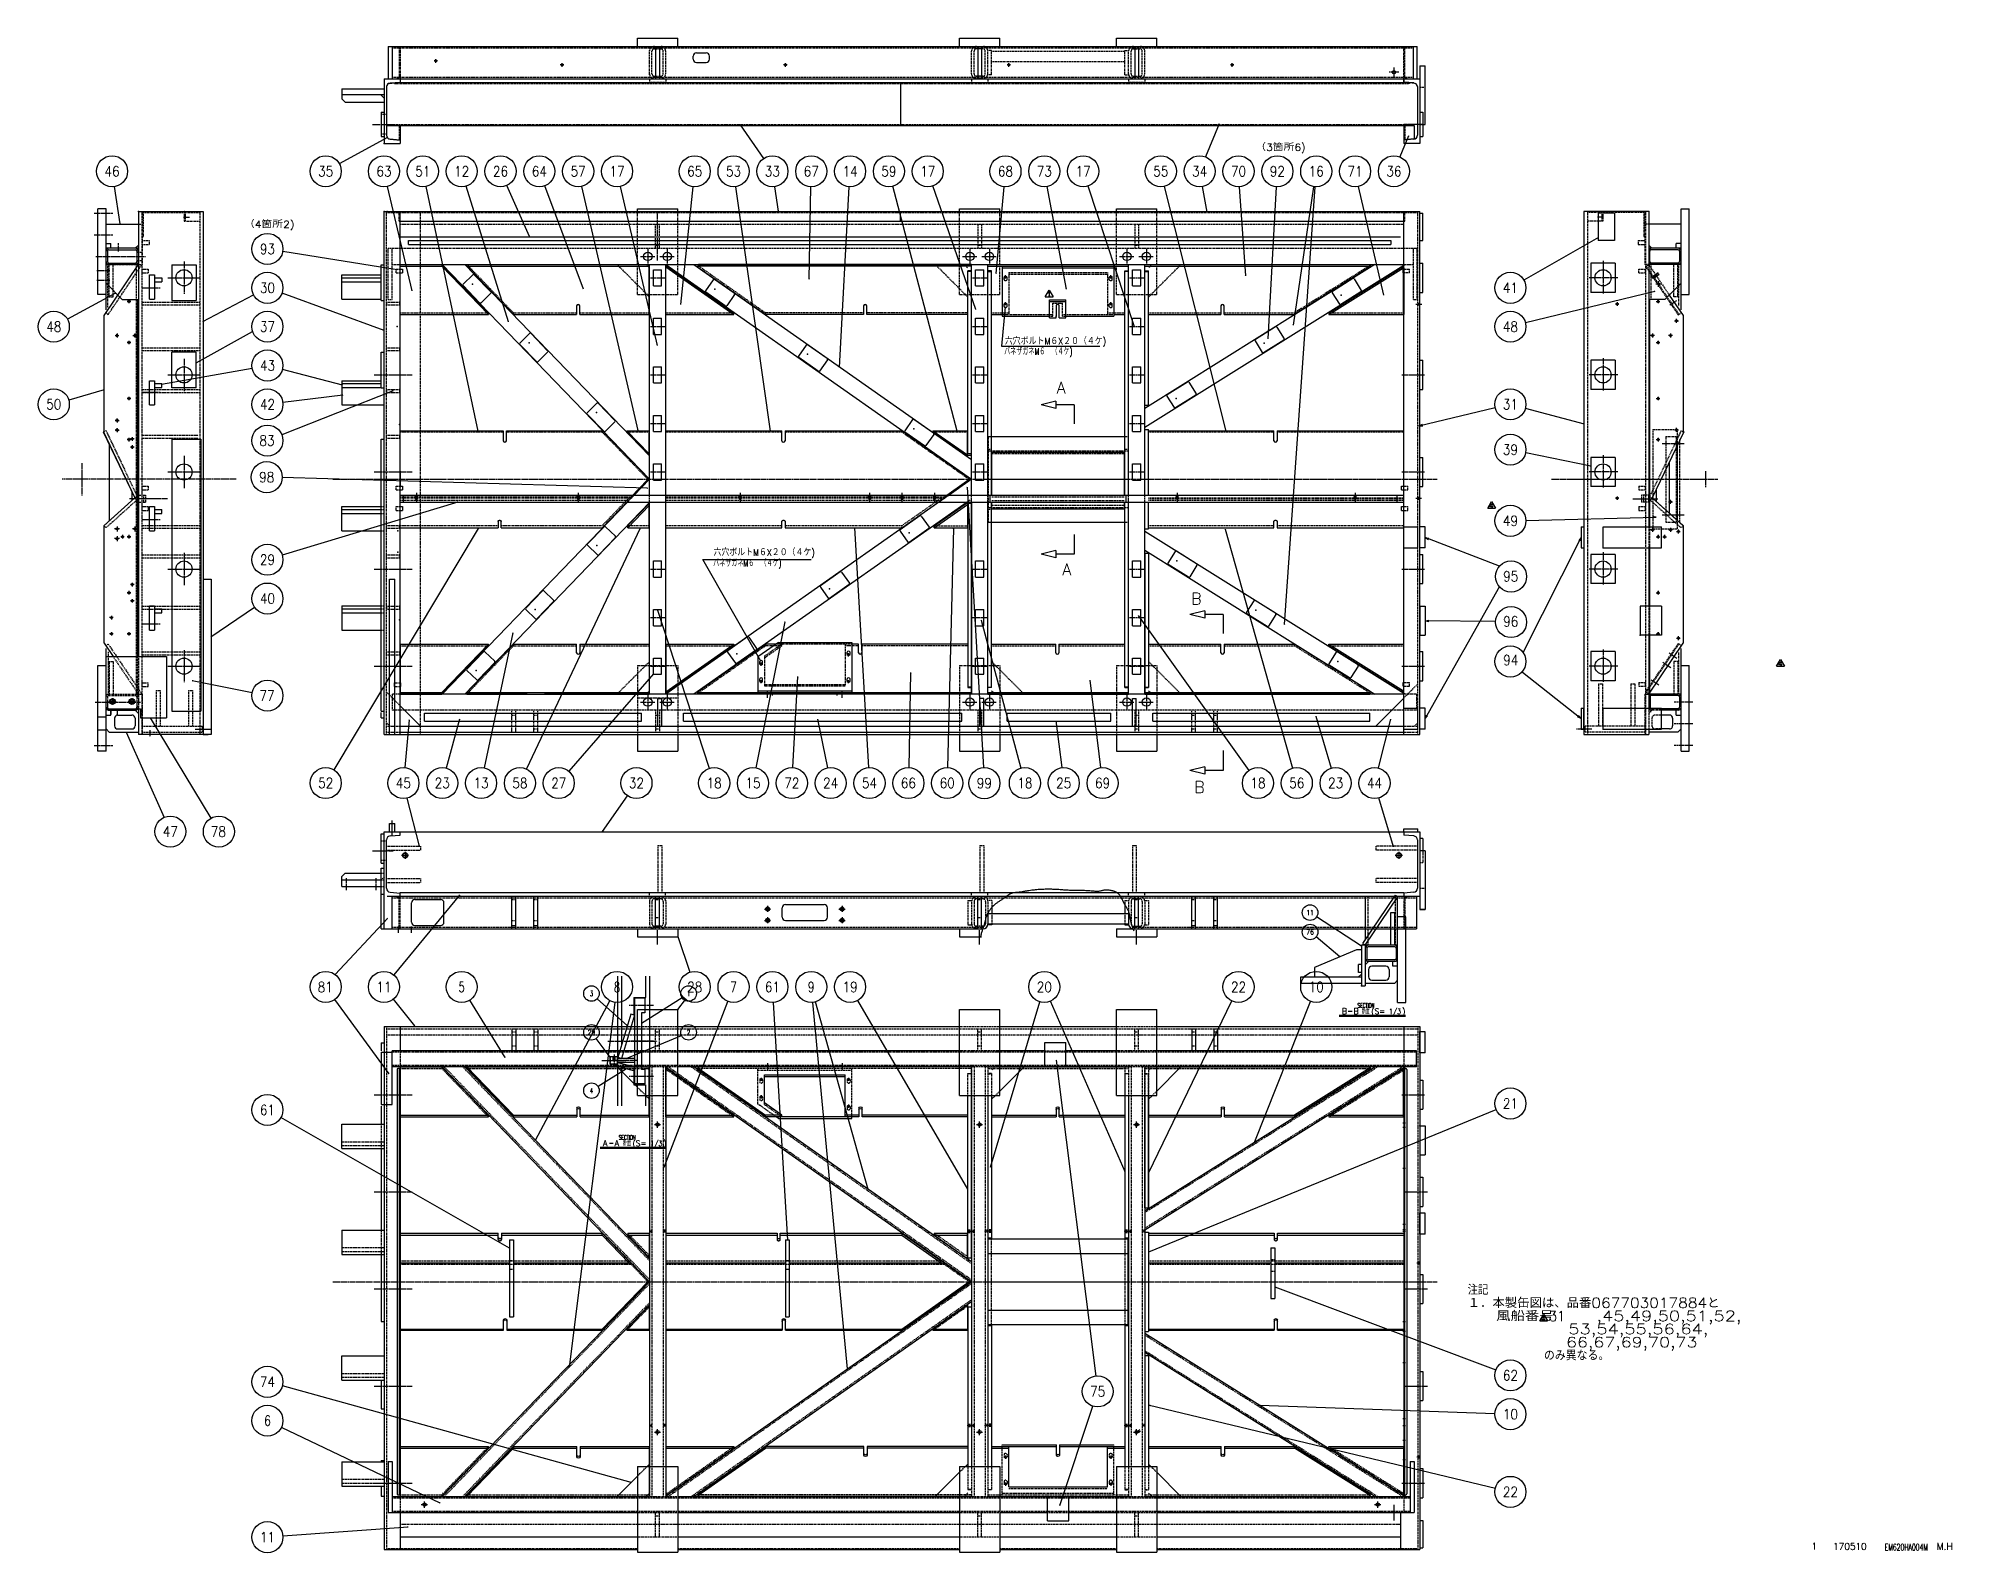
# Model space of a CAD drawing. Header units: inches. Extents: x -3310 to 2601, y -2327 to 2352.
import ezdxf
from ezdxf.enums import TextEntityAlignment as Align

# ---------------------------------------------------------------- set-up
doc = ezdxf.new("R2010")
doc.units = ezdxf.units.IN
doc.header["$MEASUREMENT"] = 0
for name, pattern in [('CENTERLINE', [25.4, 19.05, -1.5875, 3.175, -1.5875]), ('DASHED', [4.7625, 3.175, -1.5875]), ('SOLID', [0])]:
    doc.linetypes.add(name, pattern=pattern)
for name, color, linetype in [('0$C$L0$V_1_', 7, 'SOLID'), ('0$C$L0$V_DRAWING', 7, 'SOLID'), ('0$C$L0$V_PV', 7, 'SOLID'), ('Layer11$C$L11$V_DRAWING', 52, 'SOLID'), ('Layer11$C$L11$V_PV', 52, 'SOLID'), ('Layer12$C$L12$V_PV', 52, 'SOLID'), ('Layer13$C$L13$V_PV', 52, 'SOLID'), ('Layer21$C$L21$V_DRAWING', 2, 'SOLID'), ('Layer21$C$L21$V_PV', 2, 'SOLID'), ('Layer31$C$L31$V_DRAWING', 2, 'SOLID'), ('Layer8$C$L8$V_1_', 40, 'SOLID'), ('Layer8$C$L8$V_DRAWING', 40, 'SOLID'), ('Layer8$C$L8$V_PV', 40, 'SOLID')]:
    doc.layers.add(name, color=color, linetype=linetype)
doc.styles.add('CADRASTD', font='txt', dxfattribs={"bigfont": 'bigfont'})
doc.dimstyles.new('DIM2', dxfattribs={"dimtxt": 0.156, "dimasz": 2, "dimexe": 0, "dimexo": 0, "dimgap": 0.078, "dimtad": 3, "dimzin": 0, "dimdsep": 46, "dimtxsty": 'CADRASTD', "dimblk": 'CADRA_ARROW22_5OPEN', "dimblk1": 'CADRA_ARROW22_5OPEN', "dimblk2": 'CADRA_ARROW22_5OPEN', "dimcen": 0.09, "dimaunit": 1, "dimadec": 17154, "dimazin": 0, "dimtfac": 1, "dimtofl": 0, "dimtmove": 0, "dimatfit": 3, "dimldrblk": 'CADRA_ARROW22_5OPEN', "dimfxl": 1, "dimtolj": 1, "dimtzin": 0, "dimarcsym": 0})

msp = doc.modelspace()

# ---------------------------------------------------------------- texts
at = {"layer": 'Layer8$C$L8$V_1_', "style": 'CADRASTD', "width": 0.857143}
for s, height, p, p2 in [('11', 15.75, (607.3, -357.6), (630.7, -357.6)), ('76', 15.75, (607.3, -417.6), (630.7, -417.6)), ('3', 15.8, (-1606, -607.6), (-1596.1, -607.6)), ('1', 15.8, (-1306, -607.6), (-1296.1, -607.6)), ('1/3', 15.75, (863, -663), (899.9, -663)), ('29', 15.75, (-1612.7, -727.6), (-1589.3, -727.6)), ('2', 15.8, (-1306, -727.6), (-1296.1, -727.6)), ('4', 15.8, (-1606, -907.6), (-1596.1, -907.6)), ('1/3', 15.75, (-1419.3, -1070.8), (-1382.4, -1070.8))]:
    msp.add_text(s, height=height, dxfattribs=at).set_placement(p, p2, align=Align.FIT)
at = {"layer": 'Layer8$C$L8$V_1_', "char_height": 18, "attachment_point": 7, "line_spacing_factor": 0.9, "style": 'CADRASTD'}
for s, insert, width in [('B', (717, -663.4), 21.94), ('B', (753, -663.4), 21.94), ('A', (-1565.3, -1071.1), 24.1), ('A', (-1529.3, -1071.1), 24.1)]:
    msp.add_mtext(s, dxfattribs=dict(at, insert=insert, width=width))
at = {"layer": 'Layer8$C$L8$V_PV', "style": 'CADRASTD'}
for s, height, width, p, p2 in [('（3箇所6)', 21, 0.857143, (449.5, 2004.1), (605.3, 2004.1)), ('46', 31.5, 0.857143, (-3105.4, 1924.8), (-3058.7, 1924.8)), ('35', 31.5, 0.857143, (-2445.4, 1924.8), (-2398.7, 1924.8)), ('63', 31.5, 0.857143, (-2265.4, 1924.8), (-2218.7, 1924.8)), ('51', 31.5, 0.857143, (-2145.4, 1924.8), (-2098.7, 1924.8)), ('12', 31.5, 0.857143, (-2025.4, 1924.8), (-1978.7, 1924.8)), ('26', 31.5, 0.857143, (-1905.4, 1924.8), (-1858.7, 1924.8)), ('64', 31.5, 0.857143, (-1785.4, 1924.8), (-1738.7, 1924.8)), ('57', 31.5, 0.857143, (-1665.4, 1924.8), (-1618.7, 1924.8)), ('17', 31.5, 0.857143, (-1545.5, 1924.8), (-1498.7, 1924.8)), ('65', 31.5, 0.857143, (-1305.5, 1924.8), (-1258.7, 1924.8)), ('53', 31.5, 0.857143, (-1185.5, 1924.8), (-1138.7, 1924.8)), ('33', 31.5, 0.857143, (-1065.5, 1924.8), (-1018.7, 1924.8)), ('67', 31.5, 0.857143, (-945.5, 1924.8), (-898.7, 1924.8)), ('14', 31.5, 0.857143, (-825.5, 1924.8), (-778.7, 1924.8)), ('59', 31.5, 0.857143, (-705.5, 1924.8), (-658.7, 1924.8)), ('17', 31.5, 0.857143, (-585.5, 1924.8), (-538.7, 1924.8)), ('68', 31.5, 0.857143, (-345.5, 1924.8), (-298.7, 1924.8)), ('73', 31.5, 0.857143, (-225.5, 1924.8), (-178.7, 1924.8)), ('17', 31.5, 0.857143, (-105.5, 1924.8), (-58.7, 1924.8)), ('55', 31.5, 0.857143, (134.5, 1924.8), (181.3, 1924.8)), ('34', 31.5, 0.857143, (254.5, 1924.8), (301.3, 1924.8)), ('70', 31.5, 0.857143, (374.5, 1924.8), (421.3, 1924.8)), ('92', 31.5, 0.857143, (494.5, 1924.8), (541.3, 1924.8)), ('16', 31.5, 0.857143, (614.5, 1924.8), (661.3, 1924.8)), ('71', 31.5, 0.857143, (734.5, 1924.8), (781.3, 1924.8)), ('36', 31.5, 0.857143, (854.5, 1924.8), (901.3, 1924.8)), ('（4箇所2)', 21, 0.857143, (-2674.7, 1766.1), (-2519, 1766.1)), ('93', 31.5, 0.857143, (-2625.4, 1684.8), (-2578.7, 1684.8)), ('30', 31.5, 0.857143, (-2625.4, 1564.8), (-2578.7, 1564.8)), ('41', 31.5, 0.857143, (1214.5, 1564.8), (1261.3, 1564.8)), ('48', 31.5, 0.857143, (-3285.4, 1444.8), (-3238.7, 1444.8)), ('37', 31.5, 0.857143, (-2625.4, 1444.8), (-2578.7, 1444.8)), ('六穴ボルトM６X２０（４ケ)', 21, 0.857143, (-324, 1405.1), (-11.1, 1405.1)), ('48', 31.5, 0.857143, (1214.5, 1444.8), (1261.3, 1444.8)), ('バネザガネM６\u3000（４ケ)', 21, 0.6763, (-326.2, 1373.2), (-115.2, 1373.2)), ('43', 31.5, 0.857143, (-2625.4, 1324.8), (-2578.7, 1324.8)), ('50', 31.5, 0.857143, (-3285.4, 1204.8), (-3238.7, 1204.8)), ('42', 31.5, 0.857143, (-2625.4, 1204.8), (-2578.7, 1204.8)), ('31', 31.5, 0.857143, (1214.5, 1204.8), (1261.3, 1204.8)), ('83', 31.5, 0.857143, (-2626.9, 1092.8), (-2580.2, 1092.8)), ('39', 31.5, 0.857143, (1214.5, 1064.8), (1261.3, 1064.8)), ('98', 31.5, 0.857143, (-2627.7, 979.7), (-2580.9, 979.7)), ('49', 31.5, 0.857143, (1214.5, 844.8), (1261.3, 844.8)), ('六穴ボルトM６X２０（４ケ)', 21, 0.857143, (-1224.1, 752.6), (-911.2, 752.6)), ('29', 31.5, 0.857143, (-2625.4, 724.8), (-2578.7, 724.8)), ('バネザガネM６\u3000（４ケ)', 21, 0.6763, (-1225.2, 719.3), (-1014.2, 719.3)), ('95', 31.5, 0.857143, (1215.5, 673.6), (1262.3, 673.6)), ('40', 31.5, 0.857143, (-2625.4, 604.8), (-2578.7, 604.8)), ('96', 31.5, 0.857143, (1215.5, 534.2), (1262.3, 534.2)), ('94', 31.5, 0.857143, (1215.5, 414.7), (1262.3, 414.7)), ('77', 31.5, 0.857143, (-2626.9, 304.8), (-2580.2, 304.8)), ('52', 31.5, 0.857143, (-2445.4, 34.8), (-2398.7, 34.8)), ('45', 31.5, 0.857143, (-2205.4, 34.8), (-2158.7, 34.8)), ('23', 31.5, 0.857143, (-2085.4, 34.8), (-2038.7, 34.8)), ('13', 31.5, 0.857143, (-1965.4, 34.8), (-1918.7, 34.8)), ('58', 31.5, 0.857143, (-1845.4, 34.8), (-1798.7, 34.8)), ('27', 31.5, 0.857143, (-1725.4, 34.8), (-1678.7, 34.8)), ('32', 31.5, 0.857143, (-1485.5, 34.8), (-1438.7, 34.8)), ('18', 31.5, 0.857143, (-1245.5, 34.8), (-1198.7, 34.8)), ('15', 31.5, 0.857143, (-1125.5, 34.8), (-1078.7, 34.8)), ('72', 31.5, 0.857143, (-1005.5, 34.8), (-958.7, 34.8)), ('24', 31.5, 0.857143, (-885.5, 34.8), (-838.7, 34.8)), ('54', 31.5, 0.857143, (-765.5, 34.8), (-718.7, 34.8)), ('66', 31.5, 0.857143, (-645.5, 34.8), (-598.7, 34.8)), ('60', 31.5, 0.857143, (-525.5, 34.8), (-478.7, 34.8)), ('99', 31.5, 0.857143, (-410.7, 34.5), (-363.9, 34.5)), ('18', 31.5, 0.857143, (-285.5, 34.8), (-238.7, 34.8)), ('25', 31.5, 0.857143, (-165.5, 34.8), (-118.7, 34.8)), ('69', 31.5, 0.857143, (-45.5, 34.8), (1.3, 34.8)), ('18', 31.5, 0.857143, (434.5, 34.8), (481.3, 34.8)), ('56', 31.5, 0.857143, (554.5, 34.8), (601.3, 34.8)), ('23', 31.5, 0.857143, (674.5, 34.8), (721.3, 34.8)), ('44', 31.5, 0.857143, (794.5, 34.8), (841.3, 34.8)), ('47', 31.5, 0.857143, (-2925.4, -115.2), (-2878.7, -115.2)), ('78', 31.5, 0.857143, (-2776.9, -115.2), (-2730.2, -115.2)), ('81', 31.5, 0.857143, (-2446.9, -595.2), (-2400.2, -595.2)), ('11', 31.5, 0.857143, (-2265.4, -595.2), (-2218.7, -595.2)), ('5', 31.5, 0.857143, (-2011.9, -595.2), (-1992.2, -595.2)), ('8', 31.5, 0.857143, (-1532, -595.2), (-1512.2, -595.2)), ('28', 31.5, 0.857143, (-1305.5, -595.2), (-1258.7, -595.2)), ('7', 31.5, 0.857143, (-1172, -595.2), (-1152.2, -595.2)), ('61', 31.5, 0.857143, (-1065.5, -595.2), (-1018.7, -595.2)), ('9', 31.5, 0.857143, (-932, -595.2), (-912.2, -595.2)), ('19', 31.5, 0.857143, (-825.5, -595.2), (-778.7, -595.2)), ('20', 31.5, 0.857143, (-225.5, -595.2), (-178.7, -595.2)), ('22', 31.5, 0.857143, (374.5, -595.2), (421.3, -595.2)), ('10', 31.5, 0.857143, (614.5, -595.2), (661.3, -595.2)), ('61', 31.5, 0.857143, (-2625.4, -975.2), (-2578.7, -975.2)), ('21', 31.5, 0.857143, (1214.5, -955.2), (1261.3, -955.2)), ('注記', 31.5, 0.857143, (1105.8, -1530.6), (1169.3, -1530.6)), ('１．本製缶図は、品番067703017884と', 31.5, 0.857143, (1105.8, -1571.1), (1883.7, -1571.1)), ('\u3000\u3000風船番号\u3000\u3000\u3000,45,49,50,51,52,', 31.5, 0.857143, (1105.8, -1611.6), (1951.7, -1611.6)), ('31', 31.5, 0.857143, (1357.8, -1612.2), (1406.4, -1612.2)), ('\u3000\u3000\u3000\u3000\u3000\u3000\u300053,54,55,56,64,', 31.5, 0.857143, (1105.8, -1652.1), (1849.7, -1652.1)), ('\u3000\u3000\u3000\u3000\u3000\u3000\u3000のみ異なる。', 31.5, 0.857143, (1105.8, -1733.1), (1543.5, -1733.1)), ('\u3000\u3000\u3000\u3000\u3000\u3000\u300066,67,69,70,73', 31.5, 0.857143, (1105.8, -1692.6), (1815.7, -1692.6)), ('62', 31.5, 0.857143, (1214.5, -1795.2), (1261.3, -1795.2)), ('74', 31.5, 0.857143, (-2625.4, -1815.2), (-2578.7, -1815.2)), ('75', 31.5, 0.857143, (-60.6, -1844.7), (-13.8, -1844.7)), ('10', 31.5, 0.857143, (1214.5, -1915.2), (1261.3, -1915.2)), ('6', 31.5, 0.857143, (-2611.9, -1935.2), (-2592.2, -1935.2)), ('22', 31.5, 0.857143, (1214.5, -2155.2), (1261.3, -2155.2)), ('11', 31.5, 0.857143, (-2625.4, -2295.2), (-2578.7, -2295.2)), ('1', 21, 0.857141, (2169.3, -2317.8), (2183.7, -2317.8)), ('170510', 21, 0.857141, (2234.4, -2318.4), (2338.8, -2318.4)), ('EM620HA004M', 21, 0.589979, (2394, -2320.8), (2527.8, -2320.8)), ('M.H', 21, 0.857141, (2554.4, -2318.3), (2604.8, -2318.3))]:
    msp.add_text(s, height=height, dxfattribs=dict(at, width=width)).set_placement(p, p2, align=Align.FIT)
at = {"layer": 'Layer8$C$L8$V_PV', "char_height": 36, "attachment_point": 7, "line_spacing_factor": 0.9, "style": 'CADRASTD'}
for s, insert, width in [('A', (-163.4, 1254), 48.201), ('A', (-146.2, 692.4), 48.201), ('B', (251.4, 602.1), 43.881), ('B', (261.2, 20.1), 43.881)]:
    msp.add_mtext(s, dxfattribs=dict(at, insert=insert, width=width))

# ---------------------------------------------------------------- blocks, each defined once
blk = doc.blocks.new('BLOCK8')
at = {"layer": '0$C$L0$V_DRAWING'}
blk.add_point((0, 0), dxfattribs=at)
blk.add_point((0, 0), dxfattribs=at)
blk.add_point((0, 0), dxfattribs=at)
blk.add_point((0, 0), dxfattribs=at)
blk.add_point((0, 0), dxfattribs=at)
blk.add_point((0, 0), dxfattribs=at)
blk.add_point((0, 0), dxfattribs=at)
at = {"layer": 'Layer11$C$L11$V_DRAWING', "color": 52}
blk.add_circle((0, 0), 3, dxfattribs=at)
at = {"layer": 'Layer13$C$L13$V_PV', "color": 52, "linetype": 'CENTERLINE'}
for p, q in [((5.5, 0), (-5.5, 0)), ((0, 5.5), (0, -5.5))]:
    blk.add_line(p, q, dxfattribs=at)
at = {"layer": 'Layer21$C$L21$V_DRAWING'}
blk.add_circle((0, 0), 2.4, dxfattribs=at)
blk = doc.blocks.new('TAB102_SYM004')
at = {"layer": 'Layer11$C$L11$V_DRAWING'}
for p, q in [((2.02, 2.09), (0.95, 1.02)), ((0.95, 1.02), (0.95, 0.8)), ((0.95, 0.8), (2.77, 0.8)), ((2.34, 2.09), (2.02, 2.09)), ((2.02, 0.37), (2.67, 0.37)), ((2.34, 0.37), (2.34, 2.09))]:
    blk.add_line(p, q, dxfattribs=at)
at = {"layer": 'Layer21$C$L21$V_DRAWING'}
for p, q in [((0, 0), (2, 3.46)), ((0, 0), (4, 0)), ((2, 3.46), (4, 0))]:
    blk.add_line(p, q, dxfattribs=at)
blk = doc.blocks.new('BLOCK9')
at = {"layer": '0$C$L0$V_DRAWING'}
blk.add_point((0, 0), dxfattribs=at)
at = {"layer": 'Layer11$C$L11$V_DRAWING'}
blk.add_circle((0, 0), 3, dxfattribs=at)
at = {"layer": 'Layer13$C$L13$V_PV', "linetype": 'CENTERLINE'}
for p, q in [((-6, 0), (6, 0)), ((0, -6), (0, 6))]:
    blk.add_line(p, q, dxfattribs=at)
at = {"layer": 'Layer21$C$L21$V_DRAWING'}
blk.add_circle((0, 0), 2.46, dxfattribs=at)
blk = doc.blocks.new('TAB102_SYM001')
at = {"layer": 'Layer11$C$L11$V_DRAWING'}
for p, q in [((1.58, 0.53), (2.46, 0.53)), ((2.08, 0.53), (2.08, 2.53))]:
    blk.add_line(p, q, dxfattribs=at)
at = {"layer": 'Layer21$C$L21$V_DRAWING'}
for p, q in [((0, 0), (2, 3.46)), ((0, 0), (4, 0)), ((1.49, 1.93), (2.08, 2.53)), ((2, 3.46), (4, 0))]:
    blk.add_line(p, q, dxfattribs=at)
blk = doc.blocks.new('BLOCK11')
at = {"layer": '0$C$L0$V_DRAWING'}
blk.add_point((0, 0), dxfattribs=at)
blk.add_point((0, 0), dxfattribs=at)
blk.add_point((0, 0), dxfattribs=at)
blk.add_point((0, 0), dxfattribs=at)
blk.add_point((0, 0), dxfattribs=at)
blk.add_point((0, 0), dxfattribs=at)
blk.add_point((0, 0), dxfattribs=at)
at = {"layer": 'Layer11$C$L11$V_DRAWING', "color": 52}
blk.add_circle((0, 0), 3, dxfattribs=at)
at = {"layer": 'Layer13$C$L13$V_PV', "color": 52, "linetype": 'CENTERLINE'}
for p, q in [((5.5, 0), (-5.5, 0)), ((0, 5.5), (0, -5.5))]:
    blk.add_line(p, q, dxfattribs=at)
at = {"layer": 'Layer21$C$L21$V_DRAWING'}
blk.add_circle((0, 0), 2.4, dxfattribs=at)
blk = doc.blocks.new('BLOCK12')
at = {"layer": '0$C$L0$V_DRAWING'}
blk.add_point((0, 0), dxfattribs=at)
at = {"layer": 'Layer11$C$L11$V_DRAWING', "color": 52}
blk.add_circle((0, 0), 3, dxfattribs=at)
at = {"layer": 'Layer13$C$L13$V_PV', "color": 52, "linetype": 'CENTERLINE'}
for p, q in [((5.5, 0), (-5.5, 0)), ((0, 5.5), (0, -5.5))]:
    blk.add_line(p, q, dxfattribs=at)
at = {"layer": 'Layer21$C$L21$V_DRAWING'}
blk.add_circle((0, 0), 2.4, dxfattribs=at)
blk = doc.blocks.new('BLOCK14')
at = {"layer": '0$C$L0$V_DRAWING'}
blk.add_point((0, 0), dxfattribs=at)
at = {"layer": 'Layer11$C$L11$V_DRAWING', "color": 60}
blk.add_circle((0, 0), 3, dxfattribs=at)
at = {"layer": 'Layer13$C$L13$V_PV', "color": 60, "linetype": 'CENTERLINE'}
for p, q in [((5.5, 0), (-5.5, 0)), ((0, 5.5), (0, -5.5))]:
    blk.add_line(p, q, dxfattribs=at)
at = {"layer": 'Layer21$C$L21$V_DRAWING', "color": 4}
blk.add_circle((0, 0), 2.4, dxfattribs=at)
blk = doc.blocks.new('BLOCK15')
at = {"layer": '0$C$L0$V_DRAWING'}
blk.add_point((0, 0), dxfattribs=at)
at = {"layer": 'Layer11$C$L11$V_DRAWING', "color": 52}
blk.add_circle((0, 0), 3, dxfattribs=at)
at = {"layer": 'Layer13$C$L13$V_PV', "color": 52, "linetype": 'CENTERLINE'}
for p, q in [((-6, 0), (6, 0)), ((0, -6), (0, 6))]:
    blk.add_line(p, q, dxfattribs=at)
at = {"layer": 'Layer21$C$L21$V_DRAWING'}
blk.add_circle((0, 0), 2.46, dxfattribs=at)
blk = doc.blocks.new('BLOCK13')
at = {"layer": '0$C$L0$V_DRAWING'}
blk.add_point((0, 0), dxfattribs=at)
at = {"layer": 'Layer13$C$L13$V_PV', "color": 20, "linetype": 'CENTERLINE'}
for p, q in [((-512.5, -11), (-497.5, -11)), ((-505, -3.5), (-505, -18.5)), ((-505, -58.5), (-505, -73.5)), ((-475, -58.5), (-475, -73.5)), ((-840, -66), (-846.2, -66)), ((-840, -66), (-840, -59.8)), ((-840, -66), (-840, -72.2)), ((-840, -66), (-833.8, -66)), ((-810, -66), (-816.2, -66)), ((-810, -66), (-810, -59.8)), ((-810, -66), (-810, -72.2)), ((-810, -66), (-803.8, -66)), ((-512.5, -66), (-497.5, -66)), ((-482.5, -66), (-467.5, -66))]:
    blk.add_line(p, q, dxfattribs=at)
at = {"layer": '0$C$L0$V_DRAWING', "yscale": -1, "rotation": 90.0000000000002}
for p in [(-1102.4, -11), (-1102.4, -66)]:
    blk.add_blockref('BLOCK15', p, dxfattribs=at)
at = {"layer": '0$C$L0$V_DRAWING', "rotation": 90.0000000000002}
for name, p in [('BLOCK14', (-505, -11)), ('BLOCK12', (-283, -19)), ('BLOCK14', (-840, -66)), ('BLOCK14', (-810, -66)), ('BLOCK14', (-505, -66)), ('BLOCK14', (-475, -66))]:
    blk.add_blockref(name, p, dxfattribs=at)
blk = doc.blocks.new('BLOCK17')
at = {"layer": '0$C$L0$V_DRAWING'}
for p in [(0, 0), (0, 0), (1, 0), (12, 0), (19.6, 0)]:
    blk.add_point(p, dxfattribs=at)
at = {"layer": 'Layer12$C$L12$V_PV', "color": 4, "linetype": 'DASHED'}
for p, q in [((0, 4), (12, 4)), ((12, 3), (19.6, 3)), ((12, 2.4), (19.6, 2.4)), ((0, -4), (12, -4)), ((12, -2.4), (19.6, -2.4)), ((12, -3), (19.6, -3))]:
    blk.add_line(p, q, dxfattribs=at)
at = {"layer": 'Layer13$C$L13$V_PV', "color": 4, "linetype": 'CENTERLINE'}
blk.add_line((0, 0), (19.6, 0), dxfattribs=at)
blk = doc.blocks.new('BLOCK16')
at = {"layer": '0$C$L0$V_DRAWING'}
for p in [(0, 0), (0, 0), (1, 0)]:
    blk.add_point(p, dxfattribs=at)
at = {"layer": 'Layer12$C$L12$V_PV', "color": 4, "linetype": 'DASHED'}
for p, q in [((-1045, 446.9), (-1037.4, 446.9)), ((-1045, 446.3), (-1037.4, 446.3)), ((-1045, 441.5), (-1037.4, 441.5)), ((-1045, 440.9), (-1037.4, 440.9)), ((-995, 446.9), (-1002.6, 446.9)), ((-995, 446.3), (-1002.6, 446.3)), ((-995, 441.5), (-1002.6, 441.5)), ((-995, 440.9), (-1002.6, 440.9)), ((485, 446.9), (477.4, 446.9)), ((485, 446.3), (477.4, 446.3)), ((485, 441.5), (477.4, 441.5)), ((485, 440.9), (477.4, 440.9)), ((-1045, -153.1), (-1037.4, -153.1)), ((-1045, -153.7), (-1037.4, -153.7)), ((-1045, -158.5), (-1037.4, -158.5)), ((-1045, -159.1), (-1037.4, -159.1)), ((-995, -153.1), (-1002.6, -153.1)), ((-995, -153.7), (-1002.6, -153.7)), ((-995, -158.5), (-1002.6, -158.5)), ((-995, -159.1), (-1002.6, -159.1)), ((485, -153.1), (477.4, -153.1)), ((485, -153.7), (477.4, -153.7)), ((485, -158.5), (477.4, -158.5)), ((485, -159.1), (477.4, -159.1))]:
    blk.add_line(p, q, dxfattribs=at)
at = {"layer": 'Layer13$C$L13$V_PV', "color": 4, "linetype": 'CENTERLINE'}
for p, q in [((-1045, 443.9), (-1037.4, 443.9)), ((-995, 443.9), (-1002.6, 443.9)), ((485, 443.9), (477.4, 443.9)), ((-1045, -156.1), (-1037.4, -156.1)), ((-995, -156.1), (-1002.6, -156.1)), ((485, -156.1), (477.4, -156.1))]:
    blk.add_line(p, q, dxfattribs=at)
at = {"layer": '0$C$L0$V_DRAWING'}
for p in [(-62, 443.9), (-62, -156.1)]:
    blk.add_blockref('BLOCK17', p, dxfattribs=at)
at = {"layer": '0$C$L0$V_DRAWING', "rotation": 180.0000000000004}
for p in [(12, 443.9), (12, -156.1)]:
    blk.add_blockref('BLOCK17', p, dxfattribs=at)
at = {"layer": '0$C$L0$V_DRAWING', "yscale": -1}
for p in [(423, 443.9), (423, -156.1)]:
    blk.add_blockref('BLOCK17', p, dxfattribs=at)
blk = doc.blocks.new('BLOCK18')
at = {"layer": '0$C$L0$V_DRAWING', "color": 2}
for p, q in [((-1755.1, 535.8), (-1755.1, 509.2)), ((-1745.1, 509.2), (-1745.1, 535.8)), ((-868.9, 535.8), (-868.9, 509.2)), ((-858.9, 509.2), (-858.9, 535.8)), ((-274, 535.8), (-274, 504.2)), ((-264, 504.2), (-264, 535.8)), ((235, 535.8), (235, 509.2)), ((245, 509.2), (245, 535.8)), ((-1982, 150.1), (-1982, 118.6)), ((-1972, 118.6), (-1972, 150.1)), ((-1121.2, 118.6), (-1121.2, 150.1)), ((-1111.2, 150.1), (-1111.2, 118.6)), ((399, 118.6), (399, 150.1)), ((409, 150.1), (409, 118.6)), ((-1998, -130), (-1998, -150)), ((-1988, -150), (-1988, -130)), ((-1121, -150), (-1121, -130)), ((-1111, -130), (-1111, -150)), ((399, -150), (399, -130)), ((409, -130), (409, -150)), ((-1755, -535.8), (-1755, -509.2)), ((-1745, -509.2), (-1745, -535.8)), ((-884, -535.8), (-884, -509.2)), ((-874, -509.2), (-874, -535.8)), ((-275, -535.8), (-275, -509.2)), ((-265, -509.2), (-265, -535.8)), ((235, -535.8), (235, -509.2)), ((245, -509.2), (245, -535.8))]:
    blk.add_line(p, q, dxfattribs=at)
for points in [[(-1998, -130), (-1997.9, -129.4), (-1997.6, -128.7), (-1997.2, -128.2), (-1996.5, -127.7), (-1995.8, -127.2), (-1994.9, -126.9), (-1994, -126.7), (-1993, -126.7)], [(-1993, -126.7), (-1992, -126.7), (-1991.1, -126.9), (-1990.2, -127.2), (-1989.5, -127.7), (-1988.8, -128.2), (-1988.4, -128.7), (-1988.1, -129.4), (-1988, -130)], [(-1121, -130), (-1120.9, -129.4), (-1120.6, -128.7), (-1120.2, -128.2), (-1119.5, -127.7), (-1118.8, -127.2), (-1117.9, -126.9), (-1117, -126.7), (-1116, -126.7)], [(-1116, -126.7), (-1115, -126.7), (-1114.1, -126.9), (-1113.2, -127.2), (-1112.5, -127.7), (-1111.8, -128.2), (-1111.4, -128.7), (-1111.1, -129.4), (-1111, -130)], [(399, -130), (399.1, -129.4), (399.4, -128.7), (399.8, -128.2), (400.5, -127.7), (401.2, -127.2), (402.1, -126.9), (403, -126.7), (404, -126.7)], [(404, -126.7), (405, -126.7), (405.9, -126.9), (406.8, -127.2), (407.5, -127.7), (408.2, -128.2), (408.6, -128.7), (408.9, -129.4), (409, -130)]]:
    blk.add_lwpolyline(points, dxfattribs=at)
for centre, radius, start, end in [((-1750.5, 535.4), 4.63, 85.15032, 174.14488), ((-1749.7, 535.4), 4.63, 5.85228, 94.85252), ((-864.3, 535.4), 4.63, 85.14971, 174.14549), ((-863.5, 535.4), 4.63, 5.85451, 94.85029), ((-269.4, 535.4), 4.63, 85.14971, 174.14549), ((-268.6, 535.4), 4.63, 5.85451, 94.85029), ((239.6, 535.4), 4.63, 85.14933, 174.14587), ((240.4, 535.4), 4.63, 5.85414, 94.85083), ((-1977.2, 118.9), 4.78, 183.06952, 272.77413), ((-1976.8, 118.9), 4.78, 267.22734, 356.92765), ((-1116.5, 118.9), 4.78, 183.07235, 272.77266), ((-1116, 118.9), 4.78, 267.22734, 356.92765), ((403.8, 118.9), 4.78, 183.07194, 272.77306), ((404.2, 118.9), 4.78, 267.2268, 356.9282), ((-1750.4, -535.4), 4.63, 185.85585, 274.84804), ((-1749.6, -535.4), 4.63, 265.14912, 354.147), ((-879.4, -535.4), 4.63, 185.85554, 274.84835), ((-878.6, -535.4), 4.63, 265.15102, 354.14442), ((-270.4, -535.4), 4.63, 185.85468, 274.84921), ((-269.6, -535.4), 4.63, 265.15079, 354.14532), ((239.6, -535.4), 4.63, 185.85486, 274.84903), ((240.4, -535.4), 4.63, 265.15081, 354.14513)]:
    blk.add_arc(centre, radius, start, end, dxfattribs=at)
at = {"layer": '0$C$L0$V_DRAWING'}
for p in [(-2300, 509.2), (0, 0)]:
    blk.add_point(p, dxfattribs=at)
at = {"layer": '0$C$L0$V_DRAWING', "color": 2}
blk.add_point((-274, 504.2), dxfattribs=at)
blk.add_point((-274, 504.2), dxfattribs=at)
at = {"layer": 'Layer11$C$L11$V_DRAWING'}
for centre, ratio in [((-430, 625.3), 0.828308), ((-105, 625.3), 0.828308), ((-430, 542.4), 0.828308), ((-105, 542.4), 0.828308), ((-1185, -571.4), 0.828349), ((-915, -542.4), 0.828349), ((-1185, -625.3), 0.828328), ((-915, -625.3), 0.828328)]:
    blk.add_ellipse(centre, major_axis=(3, 0), ratio=ratio, dxfattribs=at)
at = {"layer": 'Layer12$C$L12$V_PV', "linetype": 'DASHED'}
for p, q in [((-2094.3, 663.5), (-1950.4, 514.3)), ((-1380.3, 660.8), (-1171.6, 514.3)), ((696.8, 661), (462.2, 514.3)), ((-420, 638.6), (-115, 638.6)), ((-420, 638.6), (-420, 509.2)), ((-420, 633.6), (-115, 633.6)), ((-115, 638.6), (-115, 509.2)), ((-2300, 514.3), (-2027.5, 514.3)), ((-1950.3, 509.2), (-1950.4, 514.3)), ((-1950.4, 514.3), (-1755.1, 514.3)), ((-1745.1, 514.3), (-1531, 514.3)), ((-1479, 514.3), (-1269.2, 514.3)), ((-868.9, 514.3), (-1171.6, 514.3)), ((-1171.5, 509.2), (-1171.6, 514.3)), ((-547, 514.3), (-858.9, 514.3)), ((-473, 514.3), (-420, 514.3)), ((-115, 514.3), (-62, 514.3)), ((12, 514.3), (235, 514.3)), ((245, 514.3), (462.2, 514.3)), ((462.2, 514.3), (462.2, 509.2)), ((568.3, 514.3), (799, 514.3)), ((-2300, 146.2), (-1982, 146.2)), ((-1972, 146.2), (-1676.2, 146.2)), ((-1676.2, 146.2), (-1536.6, 1.5)), ((-1600.2, 146.2), (-1531, 146.2)), ((-1480, 146.2), (-1121.2, 146.2)), ((-1111.2, 146.2), (-750.5, 146.2)), ((-750.5, 146.2), (-750.5, 150.1)), ((-750.5, 146.2), (-543.4, 0.8)), ((-654.5, 146.2), (-547, 146.2)), ((-484, 132.5), (-484, -132.5)), ((-484, 132.5), (-473, 132.5)), ((-62, 132.5), (-51, 132.5)), ((-51, 132.5), (-51, -132.5)), ((12, 146.2), (399, 146.2)), ((409, 146.2), (800, 146.2)), ((-484, 87.5), (-51, 87.5)), ((-472, 80), (-63, 80)), ((-2300, -53.9), (-1587.1, -53.9)), ((-2300, -57.8), (-1587.1, -57.8)), ((-1593.6, -57.8), (-1676.1, -143.3)), ((-1480, -53.9), (-619.1, -53.9)), ((-1480, -57.8), (-619.1, -57.8)), ((-750.4, -143.3), (-628.6, -57.8)), ((-472, -54), (-63, -54)), ((12, -57.8), (800, -57.8)), ((-2300, -64.5), (-1593.6, -64.5)), ((-1480, -64.5), (-628.6, -64.5)), ((-484, -87.5), (-51, -87.5)), ((-472, -66), (-63, -66)), ((-472, -79.6), (-63, -79.6)), ((12, -59.2), (800, -59.2)), ((12, -64.5), (800, -64.5)), ((-2300, -143.3), (-1998, -143.3)), ((-1988, -143.3), (-1676.1, -143.3)), ((-1597.4, -143.3), (-1531, -143.3)), ((-1480, -143.3), (-1121.2, -143.3)), ((-1111.2, -143.3), (-750.4, -143.3)), ((-750.4, -150), (-750.4, -143.3)), ((-650.5, -143.4), (-548, -143.4)), ((-484, -132.5), (-473, -132.5)), ((-62, -132.5), (-51, -132.5)), ((12, -143.3), (399, -143.3)), ((409, -143.3), (800, -143.3)), ((-2300, -514.3), (-2027.5, -514.3)), ((-2094.3, -663.5), (-1950.4, -514.3)), ((-1950.3, -509.2), (-1950.4, -514.3)), ((-1950.4, -514.3), (-1755, -514.3)), ((-1745, -514.3), (-1531, -514.3)), ((-1479, -514.3), (-1269.2, -514.3)), ((-1380.3, -660.8), (-1171.6, -514.3)), ((-1121.1, -509.2), (-1175, -547.1)), ((-1121.1, -514.7), (-1175, -552.5)), ((-1171.5, -509.2), (-1171.6, -514.3)), ((-1121.1, -514.3), (-1171.6, -514.3)), ((-905, -509.2), (-1138.5, -509.2)), ((-1121.1, -509.6), (-1121.1, -514.7)), ((-925, -509.2), (-925, -638.6)), ((-884, -514.3), (-925, -514.3)), ((-547, -514.3), (-874, -514.3)), ((-473, -514.3), (-275, -514.3)), ((-265, -514.3), (-62, -514.3)), ((12, -514.3), (235, -514.3)), ((245, -514.3), (462.2, -514.3)), ((462.2, -514.3), (462.2, -509.2)), ((696.8, -661), (462.2, -514.3)), ((568.3, -514.3), (799, -514.3)), ((-1175, -547.1), (-1175, -638.6)), ((-1175, -633.6), (-925, -633.6)), ((-1175, -638.6), (-925, -638.6))]:
    blk.add_line(p, q, dxfattribs=at)
at = {"layer": 'Layer12$C$L12$V_PV', "color": 52, "linetype": 'DASHED'}
for p, q in [((-284, 504.2), (-284, 544.2)), ((-284, 544.2), (-254, 544.2)), ((-254, 504.2), (-254, 544.2)), ((-440, 509.2), (-284, 509.2)), ((-294, 504.2), (-284, 504.2)), ((-254, 509.2), (-95, 509.2)), ((-254, 504.2), (-244, 504.2))]:
    blk.add_line(p, q, dxfattribs=at)
at = {"layer": 'Layer13$C$L13$V_PV', "linetype": 'CENTERLINE'}
for p, q in [((-435, 625.3), (-425, 625.3)), ((-430, 620.3), (-430, 630.3)), ((-110, 625.3), (-100, 625.3)), ((-105, 620.3), (-105, 630.3)), ((-435, 542.4), (-425, 542.4)), ((-430, 537.4), (-430, 547.4)), ((-110, 542.4), (-100, 542.4)), ((-105, 537.4), (-105, 547.4)), ((-484, 0), (-51, 0)), ((-1190, -571.4), (-1180, -571.4)), ((-1185, -576.4), (-1185, -566.4)), ((-920, -542.4), (-910, -542.4)), ((-915, -547.4), (-915, -537.4)), ((-1190, -625.3), (-1180, -625.3)), ((-1185, -630.3), (-1185, -620.3)), ((-920, -625.3), (-910, -625.3)), ((-915, -630.3), (-915, -620.3))]:
    blk.add_line(p, q, dxfattribs=at)
at = {"layer": 'Layer21$C$L21$V_DRAWING'}
for p, q in [((-2300, 509.2), (-2300, 663.5)), ((-2300, 663.5), (-2171.4, 663.5)), ((-2300, 658.5), (-2171.4, 658.5)), ((-2171.4, 663.5), (-2171.4, 658.5)), ((-2171.4, 663.5), (-2027.5, 514.3)), ((-2171.4, 658.5), (-2027.5, 509.2)), ((-2094.3, 663.5), (-1531, 663.5)), ((-2094.3, 663.5), (-2094.3, 658.5)), ((-2094.3, 658.5), (-1531, 658.5)), ((-2094.3, 658.5), (-1950.3, 509.2)), ((-1531, 509.2), (-1531, 663.5)), ((-1479, 509.2), (-1479, 661.6)), ((-1479, 661.6), (-1269.2, 514.3)), ((-1479, 656.5), (-1269.2, 509.2)), ((-1380.3, 660.8), (-1379.1, 663.5)), ((-1380.3, 660.8), (-1380.3, 655.8)), ((-1380.3, 655.8), (-1379.1, 658.5)), ((-1380.3, 655.8), (-1171.5, 509.2)), ((-1379.1, 663.5), (-1379.1, 658.5)), ((-535, 663.5), (-1379.1, 663.5)), ((-535, 658.5), (-1379.1, 658.5)), ((-535, 78.5), (-535, 663.5)), ((-485, 663.5), (-50, 663.5)), ((-485, -49), (-485, 663.5)), ((-485, 658.5), (-50, 658.5)), ((-440, 658.5), (-440, 504.2)), ((-440, 653.4), (-95, 653.4)), ((-95, 658.5), (-95, 504.2)), ((-50, -49), (-50, 663.5)), ((0, 228.5), (0, 663.5)), ((0, 663.5), (695.8, 663.5)), ((0, 658.5), (12, 658.5)), ((1, 658.5), (695.8, 658.5)), ((696.8, 656), (462.2, 509.2)), ((568.3, 514.3), (799, 658.6)), ((568.3, 509.3), (799, 653.5)), ((695.8, 663.5), (696.8, 661)), ((695.8, 663.5), (695.8, 658.5)), ((695.8, 658.5), (696.8, 656)), ((696.8, 661), (696.8, 656)), ((799, 509.2), (799, 658.6)), ((800, 652.9), (800, 509.2)), ((-535, 643.5), (-547, 643.5)), ((-547, 78.5), (-547, 643.5)), ((-535, 641.9), (-547, 641.9)), ((-473, 643.5), (-485, 643.5)), ((-485, 641.9), (-473, 641.9)), ((-473, -49), (-473, 643.5)), ((-434.5, 616.8), (-434.5, 623.7)), ((-425.5, 616.8), (-425.5, 623.7)), ((-109.5, 616.8), (-109.5, 623.7)), ((-100.5, 616.8), (-100.5, 623.7)), ((-62, 643.5), (-50, 643.5)), ((-62, -49), (-62, 643.5)), ((-50, 641.9), (-62, 641.9)), ((0, 643.5), (12, 643.5)), ((0, 641.9), (12, 641.9)), ((12, 228.5), (12, 643.5)), ((-434.5, 533.9), (-434.5, 540.8)), ((-425.5, 533.9), (-425.5, 540.8)), ((-109.5, 533.9), (-109.5, 540.8)), ((-100.5, 533.9), (-100.5, 540.8)), ((-2300, 509.2), (-2027.5, 509.2)), ((-2027.5, 514.3), (-2027.5, 509.2)), ((-1950.3, 509.2), (-1755.1, 509.2)), ((-1745.1, 509.2), (-1531, 509.2)), ((-1479, 509.2), (-1269.2, 509.2)), ((-1269.2, 509.2), (-1269.2, 514.3)), ((-868.9, 509.2), (-1171.5, 509.2)), ((-547, 509.2), (-858.9, 509.2)), ((-473, 509.2), (-440, 509.2)), ((-440, 504.2), (-294, 504.2)), ((-244, 504.2), (-95, 504.2)), ((-95, 509.2), (-62, 509.2)), ((12, 509.2), (235, 509.2)), ((245, 509.2), (462.2, 509.2)), ((568.3, 514.3), (568.3, 509.3)), ((568.3, 509.2), (799, 509.2)), ((0, 228.5), (12, 228.5)), ((-2300, 150.1), (-1982, 150.1)), ((-2300, -150), (-2300, 150.1)), ((-1972, 150.1), (-1676.2, 150.1)), ((-1676.2, 150.1), (-1536.6, 5.4)), ((-1600.2, 150.1), (-1531, 78.4)), ((-1600.2, 150.1), (-1600.2, 146.2)), ((-1600.2, 150.1), (-1531, 150.1)), ((-1600.2, 146.2), (-1531, 74.5)), ((-1531, 74.5), (-1531, 150.1)), ((-1480, 150.1), (-1121.2, 150.1)), ((-1480, -150), (-1480, 150.1)), ((-1111.2, 150.1), (-750.5, 150.1)), ((-750.5, 150.1), (-543.4, 4.7)), ((-654.5, 150.1), (-654.5, 146.2)), ((-654.5, 150.1), (-548, 75.3)), ((-654.5, 150.1), (-547, 150.1)), ((-654.5, 146.2), (-548, 71.4)), ((-548, 71.4), (-548, 150.1)), ((-473, 132.5), (-62, 132.5)), ((0, -49), (0, 153.5)), ((0, 153.5), (12, 153.5)), ((12, -49), (12, 153.5)), ((12, 150.1), (399, 150.1)), ((409, 150.1), (800, 150.1)), ((800, -150), (800, 150.1)), ((-535, 78.5), (-547, 78.5)), ((-535, 73.5), (-547, 73.5)), ((-472, -49), (-472, 83.5)), ((-472, 83.5), (-63, 83.5)), ((-63, -49), (-63, 83.5)), ((-1536.6, 5.4), (-1536.6, -5.4)), ((-543.4, -4.7), (-543.4, 4.7)), ((-1593.6, -57.8), (-1593.6, -64.5)), ((-1536.6, -1.5), (-1587.1, -53.9)), ((-1536.6, -5.4), (-1587.1, -57.8)), ((-1587.1, -53.9), (-1587.1, -57.8)), ((-750.4, -150), (-543.4, -4.7)), ((-628.6, -57.8), (-628.6, -64.5)), ((-619.1, -53.9), (-543.4, -0.8)), ((-619.1, -53.9), (-619.1, -57.8)), ((-1593.6, -64.5), (-1676.1, -150)), ((-1531, -74.5), (-1597.4, -143.3)), ((-1531, -81.2), (-1597.4, -150)), ((-1531, -150), (-1531, -74.5)), ((-650.5, -143.4), (-548, -71.4)), ((-650.5, -150.1), (-548, -78.1)), ((-548, -71.4), (-548, -150.1)), ((-547, -73.5), (-535, -73.5)), ((-547, -73.5), (-547, -643.5)), ((-535, -73.5), (-535, -663.5)), ((-485, -663.5), (-485, -72.2)), ((-473, -643.5), (-473, -72.2)), ((-472, -91.2), (-472, -72.2)), ((-472, -91.2), (-63, -91.2)), ((-63, -91.2), (-63, -72.2)), ((-62, -643.5), (-62, -72.2)), ((-50, -663.5), (-50, -72.2)), ((0, -153.5), (0, -72.2)), ((12, -153.5), (12, -72.2)), ((-2300, -150), (-1998, -150)), ((-1988, -150), (-1676.1, -150)), ((-1597.4, -150), (-1597.4, -143.3)), ((-1597.4, -150), (-1531, -150)), ((-1480, -150), (-1121.2, -150)), ((-1111.2, -150), (-750.4, -150)), ((-650.5, -150.1), (-650.5, -143.4)), ((-650.5, -150.1), (-548, -150.1)), ((-473, -132.5), (-62, -132.5)), ((0, -153.5), (12, -153.5)), ((12, -150), (399, -150)), ((409, -150), (800, -150)), ((0, -228.5), (0, -663.5)), ((0, -228.5), (12, -228.5)), ((12, -228.5), (12, -643.5)), ((-2300, -509.2), (-2300, -663.5)), ((-2300, -509.2), (-2027.5, -509.2)), ((-2171.4, -658.5), (-2027.5, -509.2)), ((-2171.4, -663.5), (-2027.5, -514.3)), ((-2094.3, -658.5), (-1950.3, -509.2)), ((-2027.5, -514.3), (-2027.5, -509.2)), ((-1950.3, -509.2), (-1755, -509.2)), ((-1745, -509.2), (-1531, -509.2)), ((-1531, -509.2), (-1531, -663.5)), ((-1479, -509.2), (-1479, -661.6)), ((-1479, -656.5), (-1269.2, -509.2)), ((-1479, -509.2), (-1269.2, -509.2)), ((-1479, -661.6), (-1269.2, -514.3)), ((-1380.3, -655.8), (-1171.5, -509.2)), ((-1269.2, -509.2), (-1269.2, -514.3)), ((-1131.3, -504.2), (-1195, -548.9)), ((-1138.5, -509.2), (-1171.5, -509.2)), ((-1131.3, -504.2), (-905, -504.2)), ((-905, -504.2), (-905, -658.5)), ((-884, -509.2), (-905, -509.2)), ((-547, -509.2), (-874, -509.2)), ((-473, -509.2), (-275, -509.2)), ((-265, -509.2), (-62, -509.2)), ((12, -509.2), (235, -509.2)), ((245, -509.2), (462.2, -509.2)), ((696.8, -656), (462.2, -509.2)), ((568.3, -509.2), (799, -509.2)), ((568.3, -509.3), (799, -653.5)), ((568.3, -514.3), (568.3, -509.3)), ((568.3, -514.3), (799, -658.6)), ((799, -509.2), (799, -658.6)), ((800, -652.9), (800, -509.2)), ((-1195, -548.9), (-1195, -658.5)), ((-1189.5, -569.8), (-1189.5, -562.9)), ((-1180.5, -569.8), (-1180.5, -562.9)), ((-919.5, -540.8), (-919.5, -533.9)), ((-910.5, -540.8), (-910.5, -533.9)), ((-1189.5, -623.7), (-1189.5, -616.8)), ((-1180.5, -623.7), (-1180.5, -616.8)), ((-919.5, -623.7), (-919.5, -616.8)), ((-910.5, -623.7), (-910.5, -616.8)), ((-535, -641.9), (-547, -641.9)), ((-547, -643.5), (-535, -643.5)), ((-485, -641.9), (-473, -641.9)), ((-473, -643.5), (-485, -643.5)), ((-50, -641.9), (-62, -641.9)), ((-62, -643.5), (-50, -643.5)), ((0, -641.9), (12, -641.9)), ((0, -643.5), (12, -643.5)), ((-2300, -658.5), (-2171.4, -658.5)), ((-2300, -663.5), (-2171.4, -663.5)), ((-2171.4, -663.5), (-2171.4, -658.5)), ((-2094.3, -658.5), (-1531, -658.5)), ((-2094.3, -663.5), (-2094.3, -658.5)), ((-2094.3, -663.5), (-1531, -663.5)), ((-1379.1, -658.5), (-1380.3, -655.8)), ((-1380.3, -660.8), (-1380.3, -655.8)), ((-1380.3, -660.8), (-1379.1, -663.5)), ((-1379.1, -663.5), (-1379.1, -658.5)), ((-1379.1, -658.5), (-535, -658.5)), ((-535, -663.5), (-1379.1, -663.5)), ((-1195, -653.4), (-905, -653.4)), ((-485, -658.5), (-50, -658.5)), ((-485, -663.5), (-50, -663.5)), ((0, -658.5), (695.8, -658.5)), ((0, -663.5), (695.8, -663.5)), ((695.8, -658.5), (696.8, -656)), ((695.8, -663.5), (695.8, -658.5)), ((696.8, -661), (695.8, -663.5)), ((696.8, -661), (696.8, -656))]:
    blk.add_line(p, q, dxfattribs=at)
at = {"layer": 'Layer21$C$L21$V_DRAWING', "color": 2}
for p, q in [((-294, 499.2), (-294, 554.2)), ((-294, 554.2), (-244, 554.2)), ((-294, 549.2), (-244, 549.2)), ((-244, 499.2), (-244, 554.2)), ((-294, 499.2), (-274, 499.2)), ((-274, 499.2), (-274, 504.2)), ((-264, 499.2), (-264, 504.2)), ((-264, 499.2), (-244, 499.2))]:
    blk.add_line(p, q, dxfattribs=at)
at = {"layer": 'Layer21$C$L21$V_DRAWING'}
for centre, start_param, end_param in [((-430, 623.7), 0, 3.141592), ((-430, 616.8), 3.141592, 6.283185), ((-105, 623.7), 0, 3.141592), ((-105, 616.8), 3.141592, 6.283185), ((-430, 540.8), 0, 3.141592), ((-430, 533.9), 3.141592, 6.283185), ((-105, 540.8), 0, 3.141592), ((-105, 533.9), 3.141592, 6.283185), ((-915, -533.9), 0, 3.141592), ((-1185, -562.9), 0, 3.141592), ((-1185, -569.8), 3.141592, 6.283185), ((-915, -540.8), 3.141592, 6.283185), ((-1185, -616.8), 0, 3.141592), ((-1185, -623.7), 3.141592, 6.283185), ((-915, -616.8), 0, 3.141592), ((-915, -623.7), 3.141592, 6.283185)]:
    blk.add_ellipse(centre, major_axis=(4.5, 0), ratio=0.706665, start_param=start_param, end_param=end_param, dxfattribs=at)
for centre, ratio in [((-430, 625.3), 0.828832), ((-105, 625.3), 0.828834), ((-430, 542.4), 0.828832), ((-105, 542.4), 0.828834), ((-1185, -571.4), 0.828865), ((-915, -542.4), 0.828842), ((-1185, -625.3), 0.828842), ((-915, -625.3), 0.828822)]:
    blk.add_ellipse(centre, major_axis=(2.6, 0), ratio=ratio, dxfattribs=at)
blk = doc.blocks.new('CADRA_ARROW22_5OPEN')
at = {"layer": 'Layer8$C$L8$V_DRAWING'}
for q in [(-1, 0.2), (-1, -0.2), (-1, 0)]:
    blk.add_line((0, 0), q, dxfattribs=at)
blk = doc.blocks.new('BLOCK19')
at = {"layer": '0$C$L0$V_DRAWING'}
blk.add_point((0, 0), dxfattribs=at)
at = {"layer": 'Layer13$C$L13$V_PV', "color": 60, "linetype": 'CENTERLINE'}
for p, q in [((-23, 0), (23, 0)), ((0, 23), (0, -23))]:
    blk.add_line(p, q, dxfattribs=at)
at = {"layer": 'Layer21$C$L21$V_DRAWING', "color": 4}
blk.add_circle((0, 0), 13, dxfattribs=at)
blk = doc.blocks.new('CADRA_PFIG_SECTION_ARROW')
at = {"linetype": 'SOLID'}
blk.add_line((0, 0), (0.37, 0), dxfattribs=at)
blk = doc.blocks.new('CADRA_PFIG_SECTION_ARROWHEAD')
at = {"linetype": 'SOLID'}
for p, q in [((0, 0.075), (0.3, 0)), ((0, -0.075), (0, 0.075)), ((0, -0.075), (0.3, 0))]:
    blk.add_line(p, q, dxfattribs=at)
blk = doc.blocks.new('BLOCK20')
at = {"layer": '0$C$L0$V_DRAWING'}
blk.add_point((0, 0), dxfattribs=at)
blk.add_point((0, 0), dxfattribs=at)
blk.add_point((0, 0), dxfattribs=at)
blk.add_point((0, 0), dxfattribs=at)
blk.add_point((0, 0), dxfattribs=at)
blk.add_point((0, 0), dxfattribs=at)
blk.add_point((0, 0), dxfattribs=at)
at = {"layer": 'Layer11$C$L11$V_DRAWING', "color": 52}
for centre in [(160, 255), (550, 242.5), (1240, 242.5), (1930, 242.5), (2620, 242.5)]:
    blk.add_circle(centre, 3, dxfattribs=at)
at = {"layer": 'Layer12$C$L12$V_PV', "linetype": 'DASHED'}
for p, q in [((46.8, 300), (46.8, 203.2)), ((50, 300), (50, 200)), ((3150, 200), (3150, 300)), ((3153.2, 203.2), (3153.2, 300)), ((25, 295.5), (3180, 295.5)), ((820, 212.5), (820, 287.5)), ((827.6, 215.2), (827.6, 284.8)), ((835.2, 292.4), (854.8, 292.4)), ((862.4, 215.2), (862.4, 284.8)), ((870, 215.2), (870, 284.8)), ((1815, 215.2), (1815, 284.8)), ((1822.6, 215.2), (1822.6, 284.8)), ((1849.8, 292.4), (1830.2, 292.4)), ((1857.4, 215.2), (1857.4, 284.8)), ((1877, 287.5), (1865, 287.5)), ((1865, 212.5), (1865, 287.5)), ((1877, 212.5), (1877, 287.5)), ((1877, 285), (2288, 285)), ((1877, 253), (2288, 253)), ((2288, 212.5), (2288, 287.5)), ((2288, 287.5), (2300, 287.5)), ((2300, 212.5), (2300, 287.5)), ((2307.6, 215.2), (2307.6, 284.8)), ((2315.2, 292.4), (2334.8, 292.4)), ((2342.4, 215.2), (2342.4, 284.8)), ((2350, 215.2), (2350, 284.8)), ((25, 204.5), (3180, 204.5)), ((35, 184.8), (3165, 184.8)), ((40, 203.2), (40, 200)), ((40, 203.2), (46.8, 203.2)), ((820.2, 200), (820.2, 188)), ((870.2, 188), (820.2, 188)), ((835.2, 207.6), (854.8, 207.6)), ((835.2, 200), (854.8, 200)), ((870.2, 200), (870.2, 188)), ((1814.8, 200), (1814.8, 188)), ((1814.8, 188), (1864.8, 188)), ((1849.8, 207.6), (1830.2, 207.6)), ((1849.8, 200), (1830.2, 200)), ((1864.8, 200), (1864.8, 188)), ((1877, 212.5), (1865, 212.5)), ((2288, 212.5), (2300, 212.5)), ((2300.2, 200), (2300.2, 188)), ((2350.2, 188), (2300.2, 188)), ((2315.2, 207.6), (2334.8, 207.6)), ((2315.2, 200), (2334.8, 200)), ((2350.2, 200), (2350.2, 188)), ((3150, 188), (3150, 184.8)), ((3153.2, 203.2), (3160, 203.2)), ((3160, 200), (3160, 203.2)), ((7.5, 89), (-9, 89)), ((7.5, 29), (-9, 29)), ((7.5, 58.2), (3182.5, 58.2)), ((46.8, 55), (46.8, 11.7)), ((3153.2, 55), (3153.2, 11.7))]:
    blk.add_line(p, q, dxfattribs=at)
for centre, radius, start, end in [((835.2, 284.8), 15.2, 89.99998, 180.00002), ((854.8, 284.8), 15.2, 0, 89.99998), ((1830.2, 284.8), 15.2, 89.99998, 180.00002), ((1849.8, 284.8), 15.2, 0, 89.99998), ((2315.2, 284.8), 15.2, 89.99998, 180.00002), ((2334.8, 284.8), 15.2, 0, 89.99998), ((835.2, 284.8), 7.6, 89.99998, 180.00002), ((854.8, 284.8), 7.6, 0, 89.99998), ((1830.2, 284.8), 7.6, 89.99998, 180.00002), ((1849.8, 284.8), 7.6, 0, 89.99998), ((2315.2, 284.8), 7.6, 89.99998, 180.00002), ((2334.8, 284.8), 7.6, 0, 89.99998), ((835.2, 215.2), 15.2, 180.00002, 270), ((835.2, 215.2), 7.6, 180.00002, 270), ((854.8, 215.2), 15.2, 270, 359.99998), ((854.8, 215.2), 7.6, 270, 359.99998), ((1830.2, 215.2), 15.2, 180.00002, 270), ((1830.2, 215.2), 7.6, 180.00002, 270), ((1849.8, 215.2), 7.6, 270, 359.99998), ((1849.8, 215.2), 15.2, 270, 359.99998), ((2315.2, 215.2), 15.2, 180.00002, 270), ((2315.2, 215.2), 7.6, 180.00002, 270), ((2334.8, 215.2), 7.6, 270, 359.99998), ((2334.8, 215.2), 15.2, 270, 359.99998)]:
    blk.add_arc(centre, radius, start, end, dxfattribs=at)
at = {"layer": 'Layer13$C$L13$V_PV', "color": 52, "linetype": 'CENTERLINE'}
for p, q in [((165.5, 255), (154.5, 255)), ((160, 249.5), (160, 260.5)), ((555.5, 242.5), (544.5, 242.5)), ((550, 237), (550, 248)), ((1245.5, 242.5), (1234.5, 242.5)), ((1240, 237), (1240, 248)), ((1935.5, 242.5), (1924.5, 242.5)), ((1930, 237), (1930, 248)), ((2625.5, 242.5), (2614.5, 242.5)), ((2620, 237), (2620, 248))]:
    blk.add_line(p, q, dxfattribs=at)
at = {"layer": 'Layer13$C$L13$V_PV', "linetype": 'CENTERLINE'}
for p, q in [((3135.1, 220), (3104.9, 220)), ((3120, 235.1), (3120, 204.8)), ((-35.5, 59), (28.1, 59))]:
    blk.add_line(p, q, dxfattribs=at)
at = {"layer": 'Layer21$C$L21$V_DRAWING'}
for p, q in [((13, 300), (13, 200)), ((13, 300), (3192, 300)), ((25, 300), (25, 200)), ((782.5, 325), (907.5, 325)), ((782.5, 300), (782.5, 325)), ((839, 300), (839, 200)), ((851, 300), (851, 200)), ((907.5, 300), (907.5, 325)), ((1777.5, 325), (1902.5, 325)), ((1777.5, 300), (1777.5, 325)), ((1834, 300), (1834, 200)), ((1846, 300), (1846, 200)), ((1902.5, 300), (1902.5, 325)), ((2262.5, 325), (2387.5, 325)), ((2262.5, 300), (2262.5, 325)), ((2319, 300), (2319, 200)), ((2331, 300), (2331, 200)), ((2387.5, 300), (2387.5, 325)), ((3180, 200), (3180, 300)), ((3192, 200), (3192, 300)), ((955, 260), (955, 270)), ((965, 280), (995, 280)), ((965, 250), (995, 250)), ((1005, 260), (1005, 270)), ((0, 200), (0, 0)), ((0, 200), (3200, 200)), ((16.6, 185.6), (32, 187)), ((18.5, 186.8), (50, 189.5)), ((32, 187), (32, 184.8)), ((32, 184.8), (35, 184.8)), ((35, 188), (35, 184.8)), ((35, 188), (3165, 188)), ((50, 200), (50, 188)), ((1595, 188), (1595, 55)), ((3150, 200), (3150, 188)), ((3150, 188), (3150, 200)), ((3181.5, 186.8), (3150, 189.5)), ((3165, 188), (3165, 184.8)), ((3168, 184.8), (3165, 184.8)), ((3183.4, 185.6), (3168, 187)), ((3168, 187), (3168, 184.8)), ((3200, 200), (3200, 0)), ((-130, 169), (-130, 138)), ((-130, 169), (0, 169)), ((0, 150), (-130, 150)), ((-120, 128), (-130, 138)), ((-120, 128), (0, 128)), ((0, 140), (-10, 150)), ((7.5, 175.7), (7.5, 55)), ((7.5, 174.8), (7.5, 25.2)), ((3192.5, 175.7), (3192.5, 55)), ((3192.5, 174.8), (3192.5, 25.2)), ((-9, 97), (-9, 22)), ((-9, 97), (0, 97)), ((-9, 22), (0, 22)), ((0, 0), (50, 0)), ((7.5, 55), (7.5, 24.3)), ((7.5, 55), (3182.5, 55)), ((16.6, 14.4), (50.1, 11.4)), ((18.5, 13.2), (50, 10.5)), ((50, 55), (50, 11.5)), ((50, 10.5), (50, 0)), ((3183.4, 14.4), (3149.9, 11.4)), ((3150, 55), (3150, 11.5)), ((3181.5, 13.2), (3150, 10.5)), ((3150, 10.5), (3150, 0)), ((3200, 0), (3150, 0)), ((3182.5, 55), (3182.5, 14.3))]:
    blk.add_line(p, q, dxfattribs=at)
for centre, radius in [((160, 255), 2.4), ((550, 242.5), 2.4), ((1240, 242.5), 2.4), ((1930, 242.5), 2.4), ((2620, 242.5), 2.4), ((3120, 220), 5.15)]:
    blk.add_circle(centre, radius, dxfattribs=at)
for centre, radius, start, end in [((965, 270), 10, 90, 180), ((965, 260), 10, 180, 270), ((995, 270), 10, 0, 90), ((995, 260), 10, 270, 360), ((19.5, 174.8), 12, 94.99995, 179.99996), ((17.5, 175.7), 10, 94.99995, 179.99996), ((3180.5, 174.8), 12, 0, 85.00001), ((3182.5, 175.7), 10, 0, 84.99996), ((19.5, 25.2), 12, 179.99996, 264.99997), ((17.5, 24.3), 10, 180.00002, 265.00003), ((3180.5, 25.2), 12, 275.00003, 359.99998), ((3182.5, 24.3), 10, 275.00003, 359.99998)]:
    blk.add_arc(centre, radius, start, end, dxfattribs=at)
blk = doc.blocks.new('BLOCK21')
at = {"layer": '0$C$L0$V_DRAWING'}
blk.add_point((0, 0), dxfattribs=at)
blk.add_point((0, 0), dxfattribs=at)
blk.add_point((0, 0), dxfattribs=at)
blk.add_point((0, 0), dxfattribs=at)
blk.add_point((0, 0), dxfattribs=at)
blk.add_point((0, 0), dxfattribs=at)
blk.add_point((0, 0), dxfattribs=at)
blk.add_point((0, 0), dxfattribs=at)
at = {"layer": 'Layer12$C$L12$V_PV', "color": 60, "linetype": 'DASHED'}
for p, q in [((-3, -9.5), (-3, 0)), ((-2.4, 0), (-2.4, -12.4)), ((2.4, 0), (2.4, -12.4)), ((3, -9.5), (3, 0)), ((-3, -9.5), (3, -9.5)), ((-3, -9.5), (-2.5, -10)), ((2.5, -10), (-2.5, -10)), ((-2.4, -12.4), (0, -13.6)), ((2.4, -12.4), (-2.4, -12.4)), ((0, -13.6), (2.4, -12.4)), ((2.5, -10), (3, -9.5))]:
    blk.add_line(p, q, dxfattribs=at)
at = {"layer": 'Layer13$C$L13$V_PV', "color": 60, "linetype": 'CENTERLINE'}
blk.add_line((0, 7.2), (0, -21.2), dxfattribs=at)
blk = doc.blocks.new('BLOCK22')
at = {"layer": '0$C$L0$V_DRAWING'}
blk.add_point((0, 0), dxfattribs=at)
at = {"layer": 'Layer21$C$L21$V_DRAWING', "color": 4}
for p, q in [((-6, 0), (-6, 85)), ((-6, 85), (6, 85)), ((6, 0), (6, 85))]:
    blk.add_line(p, q, dxfattribs=at)
blk = doc.blocks.new('BLOCK23')
at = {"layer": '0$C$L0$V_DRAWING'}
blk.add_point((0, 0), dxfattribs=at)
blk.add_point((0, 0), dxfattribs=at)
blk.add_point((0, 0), dxfattribs=at)
blk.add_point((0, 0), dxfattribs=at)
blk.add_point((0, 0), dxfattribs=at)
blk.add_point((0, 0), dxfattribs=at)
at = {"layer": 'Layer12$C$L12$V_PV', "color": 60, "linetype": 'DASHED'}
for p, q in [((100, 210.1), (2.9, 6.1)), ((100, 210.1), (108.2, 206.2)), ((2.9, 6.1), (11, 2.2)), ((11, 2.2), (5, -4.5)), ((5, -4.5), (100.1, -90.1)), ((106.2, -83.4), (100.1, -90.1))]:
    blk.add_line(p, q, dxfattribs=at)
at = {"layer": 'Layer21$C$L21$V_DRAWING', "color": 4}
for p, q in [((108.2, 206.2), (11, 2.2)), ((11, 2.2), (106.2, -83.4))]:
    blk.add_line(p, q, dxfattribs=at)
blk = doc.blocks.new('BLOCK24')
at = {"layer": '0$C$L0$V_DRAWING'}
for p in [(-2.5, 547.5), (-2.5, 547.5), (-2.5, 547.5), (-9, 472.5), (-2.5, 397.5), (-2.5, 277.5), (-2.5, 277.5), (-2.5, 277.5), (-2.5, 277.5), (-2.5, 169.5), (-2.5, 127.5), (-2.5, 127.5), (-42.5, 0), (0, 0), (0, 0), (0, 0), (1, 0), (1, 0), (-42.5, -151.5), (-7.5, -159.3), (-2.5, -142.5), (-2.5, -151.5), (-42.5, -233.5), (-7.5, -225.7), (-2.5, -233.5), (-2.5, -242.5), (-2.5, -392.5), (-2.5, -392.5), (-2.5, -392.5), (-2.5, -392.5), (-2.5, -434.5), (-2.5, -542.5), (-2.5, -542.5)]:
    blk.add_point(p, dxfattribs=at)
at = {"layer": 'Layer12$C$L12$V_PV', "color": 60, "linetype": 'DASHED'}
for p, q in [((-42.5, 547.5), (-2.5, 547.5)), ((-42.5, 547.5), (-42.5, 538.5)), ((-42.5, 538.5), (-2.5, 538.5)), ((-2.5, 547.5), (-2.5, 538.5)), ((-42.5, 397.5), (-42.5, 406.5)), ((-42.5, 406.5), (-2.5, 406.5)), ((-42.5, 397.5), (-2.5, 397.5)), ((-2.5, 406.5), (-2.5, 397.5)), ((-42.5, 277.5), (-42.5, 268.5)), ((-42.5, 277.5), (-2.5, 277.5)), ((-42.5, 268.5), (-2.5, 268.5)), ((-2.5, 277.5), (-2.5, 268.5)), ((-42.5, 136.5), (-2.5, 136.5)), ((-42.5, 127.5), (-42.5, 136.5)), ((-42.5, 127.5), (-2.5, 127.5)), ((-2.5, 136.5), (-2.5, 127.5)), ((-42.5, -142.5), (-2.5, -142.5)), ((-42.5, -151.5), (-42.5, -142.5)), ((-42.5, -151.5), (-2.5, -151.5)), ((-2.5, -151.5), (-2.5, -142.5)), ((-42.5, -242.5), (-42.5, -233.5)), ((-42.5, -233.5), (-2.5, -233.5)), ((-2.5, -242.5), (-2.5, -233.5)), ((-42.5, -242.5), (-2.5, -242.5)), ((-42.5, -392.5), (-42.5, -401.5)), ((-42.5, -392.5), (-2.5, -392.5)), ((-42.5, -401.5), (-2.5, -401.5)), ((-2.5, -392.5), (-2.5, -401.5)), ((-42.5, -533.5), (-2.5, -533.5)), ((-42.5, -542.5), (-42.5, -533.5)), ((-42.5, -542.5), (-2.5, -542.5)), ((-2.5, -533.5), (-2.5, -542.5))]:
    blk.add_line(p, q, dxfattribs=at)
at = {"layer": 'Layer13$C$L13$V_PV', "color": 60, "linetype": 'CENTERLINE'}
for p, q in [((-106.1, 0), (131, 0)), ((0, 25), (0, -25))]:
    blk.add_line(p, q, dxfattribs=at)
blk = doc.blocks.new('BLOCK25')
at = {"layer": '0$C$L0$V_DRAWING'}
for p in [(0, 0), (0, 0), (0, 0), (1, 0), (1, 0)]:
    blk.add_point(p, dxfattribs=at)
at = {"layer": 'Layer11$C$L11$V_DRAWING', "color": 60}
blk.add_circle((0, 0), 6, dxfattribs=at)
at = {"layer": 'Layer13$C$L13$V_PV', "color": 60, "linetype": 'CENTERLINE'}
for p, q in [((-8.5, 0), (8.5, 0)), ((0, 8.5), (0, -8.5))]:
    blk.add_line(p, q, dxfattribs=at)
at = {"layer": 'Layer21$C$L21$V_DRAWING', "color": 4}
blk.add_circle((0, 0), 5.05, dxfattribs=at)
blk = doc.blocks.new('BLOCK26')
at = {"layer": '0$C$L0$V_DRAWING'}
for p in [(0, 0), (0, 0), (1, 0), (1, 0)]:
    blk.add_point(p, dxfattribs=at)
at = {"layer": 'Layer12$C$L12$V_PV', "color": 60, "linetype": 'DASHED'}
for p, q in [((100, 210.1), (2.9, 6.1)), ((100, 210.1), (108.2, 206.2)), ((2.9, 6.1), (11, 2.2)), ((11, 2.2), (5, -4.5)), ((5, -4.5), (100.1, -90.1)), ((106.2, -83.4), (100.1, -90.1))]:
    blk.add_line(p, q, dxfattribs=at)
at = {"layer": 'Layer21$C$L21$V_DRAWING', "color": 4}
for p, q in [((108.2, 206.2), (11, 2.2)), ((11, 2.2), (106.2, -83.4))]:
    blk.add_line(p, q, dxfattribs=at)
blk = doc.blocks.new('BLOCK27')
at = {"layer": '0$C$L0$V_DRAWING'}
blk.add_point((0, 0), dxfattribs=at)
blk.add_point((0, 0), dxfattribs=at)
blk.add_point((0, 0), dxfattribs=at)
blk.add_point((0, 0), dxfattribs=at)
blk.add_point((0, 0), dxfattribs=at)
blk.add_point((0, 0), dxfattribs=at)
blk.add_point((0, 0), dxfattribs=at)
blk.add_point((0, 0), dxfattribs=at)
blk.add_point((0, 0), dxfattribs=at)
at = {"layer": 'Layer11$C$L11$V_DRAWING', "color": 60}
blk.add_circle((0, 0), 8, dxfattribs=at)
at = {"layer": 'Layer13$C$L13$V_PV', "color": 60, "linetype": 'CENTERLINE'}
for p, q in [((-11, 0), (11, 0)), ((0, 11), (0, -11))]:
    blk.add_line(p, q, dxfattribs=at)
at = {"layer": 'Layer21$C$L21$V_DRAWING', "color": 4}
blk.add_circle((0, 0), 6.92, dxfattribs=at)
blk = doc.blocks.new('BLOCK29')
at = {"layer": '0$C$L0$V_DRAWING', "color": 2}
for p, q in [((544.9, 1204.4), (544.9, 1177.8)), ((544.9, 1199.3), (544.9, 1172.7)), ((554.9, 1177.8), (554.9, 1204.4)), ((554.9, 1172.7), (554.9, 1199.3)), ((1431.1, 1199.3), (1431.1, 1172.7)), ((1441.1, 1172.7), (1441.1, 1199.3)), ((2026, 1199.3), (2026, 1167.7)), ((2036, 1167.7), (2036, 1199.3)), ((2535, 1199.3), (2535, 1172.7)), ((2545, 1172.7), (2545, 1199.3)), ((318, 813.6), (318, 782.1)), ((328, 782.1), (328, 813.6)), ((1178.8, 782.1), (1178.8, 813.6)), ((1188.8, 813.6), (1188.8, 782.1)), ((2699, 782.1), (2699, 813.6)), ((2709, 813.6), (2709, 782.1)), ((302, 533.5), (302, 513.5)), ((312, 513.5), (312, 533.5)), ((1163, 513.5), (1163, 533.5)), ((1173, 533.5), (1173, 513.5)), ((2699, 513.5), (2699, 533.5)), ((2709, 533.5), (2709, 513.5)), ((545, 127.7), (545, 154.3)), ((555, 154.3), (555, 127.7)), ((1416, 127.7), (1416, 154.3)), ((1426, 154.3), (1426, 127.7)), ((2025, 127.7), (2025, 154.3)), ((2035, 154.3), (2035, 127.7)), ((2535, 127.7), (2535, 154.3)), ((2545, 154.3), (2545, 127.7))]:
    blk.add_line(p, q, dxfattribs=at)
for points in [[(302, 533.5), (302.1, 534.1), (302.4, 534.8), (302.8, 535.3), (303.5, 535.8), (304.2, 536.3), (305.1, 536.6), (306, 536.8), (307, 536.8)], [(307, 536.8), (308, 536.8), (308.9, 536.6), (309.8, 536.3), (310.5, 535.8), (311.2, 535.3), (311.6, 534.8), (311.9, 534.1), (312, 533.5)], [(1163, 533.5), (1163.1, 534.1), (1163.4, 534.8), (1163.8, 535.3), (1164.5, 535.8), (1165.2, 536.3), (1166.1, 536.6), (1167, 536.8), (1168, 536.8)], [(1168, 536.8), (1169, 536.8), (1169.9, 536.6), (1170.8, 536.3), (1171.5, 535.8), (1172.2, 535.3), (1172.6, 534.8), (1172.9, 534.1), (1173, 533.5)], [(2699, 533.5), (2699.1, 534.1), (2699.4, 534.8), (2699.8, 535.3), (2700.5, 535.8), (2701.2, 536.3), (2702.1, 536.6), (2703, 536.8), (2704, 536.8)], [(2704, 536.8), (2705, 536.8), (2705.9, 536.6), (2706.8, 536.3), (2707.5, 535.8), (2708.2, 535.3), (2708.6, 534.8), (2708.9, 534.1), (2709, 533.5)], [(302, 526.8), (302.1, 527.4), (302.4, 528), (302.8, 528.6), (303.5, 529.1), (304.2, 529.6), (305.1, 529.9), (306, 530.1), (307, 530.1)], [(307, 530.1), (308, 530.1), (308.9, 529.9), (309.8, 529.6), (310.5, 529.1), (311.2, 528.6), (311.6, 528), (311.9, 527.4), (312, 526.8)], [(1163, 526.8), (1163.1, 527.4), (1163.4, 528), (1163.8, 528.6), (1164.5, 529.1), (1165.2, 529.6), (1166.1, 529.9), (1167, 530.1), (1168, 530.1)], [(1168, 530.1), (1169, 530.1), (1169.9, 529.9), (1170.8, 529.6), (1171.5, 529.1), (1172.2, 528.6), (1172.6, 528), (1172.9, 527.4), (1173, 526.8)], [(2699, 526.8), (2699.1, 527.4), (2699.4, 528), (2699.8, 528.6), (2700.5, 529.1), (2701.2, 529.6), (2702.1, 529.9), (2703, 530.1), (2704, 530.1)], [(2704, 530.1), (2705, 530.1), (2705.9, 529.9), (2706.8, 529.6), (2707.5, 529.1), (2708.2, 528.6), (2708.6, 528), (2708.9, 527.4), (2709, 526.8)]]:
    blk.add_lwpolyline(points, dxfattribs=at)
for centre, radius, start, end in [((549.5, 1203.9), 4.63, 85.15032, 174.14488), ((549.5, 1198.9), 4.63, 85.15032, 174.14488), ((550.3, 1203.9), 4.63, 5.85228, 94.85252), ((550.3, 1198.9), 4.63, 5.85228, 94.85252), ((1435.7, 1198.9), 4.63, 85.14971, 174.14549), ((1435.7, 1193.8), 4.63, 85.14971, 174.14549), ((1436.5, 1198.9), 4.63, 5.85451, 94.85029), ((1436.5, 1193.8), 4.63, 5.85451, 94.85029), ((2030.6, 1198.9), 4.63, 85.14971, 174.14549), ((2030.6, 1193.8), 4.63, 85.14971, 174.14549), ((2031.4, 1198.9), 4.63, 5.85451, 94.85029), ((2031.4, 1193.8), 4.63, 5.85451, 94.85029), ((2539.6, 1198.9), 4.63, 85.14933, 174.14587), ((2539.6, 1193.8), 4.63, 85.14933, 174.14587), ((2540.4, 1198.9), 4.63, 5.85414, 94.85083), ((2540.4, 1193.8), 4.63, 5.85414, 94.85083), ((322.8, 786.3), 4.78, 183.06952, 272.77413), ((322.8, 782.4), 4.78, 183.06952, 272.77413), ((323.2, 786.3), 4.78, 267.22734, 356.92765), ((323.2, 782.4), 4.78, 267.22734, 356.92765), ((1183.5, 786.3), 4.78, 183.07235, 272.77266), ((1183.5, 782.4), 4.78, 183.07235, 272.77266), ((1184, 786.3), 4.78, 267.22734, 356.92765), ((1184, 782.4), 4.78, 267.22734, 356.92765), ((2703.8, 786.3), 4.78, 183.07194, 272.77306), ((2703.8, 782.4), 4.78, 183.07194, 272.77306), ((2704.2, 786.3), 4.78, 267.2268, 356.9282), ((2704.2, 782.4), 4.78, 267.2268, 356.9282), ((549.6, 133.2), 4.63, 185.85585, 274.84804), ((549.6, 128.1), 4.63, 185.85585, 274.84804), ((550.4, 133.2), 4.63, 265.14912, 354.147), ((550.4, 128.1), 4.63, 265.14912, 354.147), ((1420.6, 133.2), 4.63, 185.85554, 274.84835), ((1420.6, 128.1), 4.63, 185.85554, 274.84835), ((1421.4, 133.2), 4.63, 265.15102, 354.14442), ((1421.4, 128.1), 4.63, 265.15102, 354.14442), ((2029.6, 133.2), 4.63, 185.85468, 274.84921), ((2029.6, 128.1), 4.63, 185.85468, 274.84921), ((2030.4, 133.2), 4.63, 265.15079, 354.14532), ((2030.4, 128.1), 4.63, 265.15079, 354.14532), ((2539.6, 133.2), 4.63, 185.85486, 274.84903), ((2539.6, 128.1), 4.63, 185.85486, 274.84903), ((2540.4, 133.2), 4.63, 265.15081, 354.14513), ((2540.4, 128.1), 4.63, 265.15081, 354.14513)]:
    blk.add_arc(centre, radius, start, end, dxfattribs=at)
at = {"layer": '0$C$L0$V_DRAWING'}
blk.add_point((0, 0), dxfattribs=at)
blk.add_point((0, 0), dxfattribs=at)
blk = doc.blocks.new('BLOCK28')
at = {"layer": '0$C$L0$V_DRAWING'}
blk.add_point((0, 0), dxfattribs=at)
at = {"layer": 'Layer11$C$L11$V_DRAWING'}
for centre, ratio in [((-1185, 625.3), 0.828328), ((-915, 625.3), 0.828328), ((-1185, 571.4), 0.828349), ((-915, 542.4), 0.828349), ((-430, -542.4), 0.828308), ((-105, -542.4), 0.828308), ((-430, -625.3), 0.828308), ((-105, -625.3), 0.828308)]:
    blk.add_ellipse(centre, major_axis=(3, 0), ratio=ratio, dxfattribs=at)
at = {"layer": 'Layer12$C$L12$V_PV', "linetype": 'DASHED'}
for p, q in [((-2300, 658.5), (-2171.4, 658.5)), ((-2171.4, 663.5), (-2171.4, 658.5)), ((-2171.4, 658.5), (-2027.5, 509.2)), ((-2094.3, 658.5), (-1531, 658.5)), ((-1479, 656.5), (-1269.2, 509.2)), ((-1379.1, 658.5), (-1380.3, 655.8)), ((-1379.1, 663.5), (-1379.1, 658.5)), ((-535, 658.5), (-1379.1, 658.5)), ((-1195, 548.9), (-1195, 658.5)), ((-1195, 653.4), (-905, 653.4)), ((-905, 509.2), (-905, 658.5)), ((-535, 575.5), (-535, 663.5)), ((-485, 663.5), (-485, 575.5)), ((-485, 658.5), (-50, 658.5)), ((-50, 663.5), (-50, 575.5)), ((0, 575.5), (0, 663.5)), ((0, 658.5), (695.8, 658.5)), ((568.3, 509.3), (799, 653.5)), ((695.8, 663.5), (695.8, 658.5)), ((695.8, 658.5), (696.8, 656)), ((-1189.5, 623.7), (-1189.5, 616.8)), ((-1180.5, 623.7), (-1180.5, 616.8)), ((-919.5, 623.7), (-919.5, 616.8)), ((-910.5, 623.7), (-910.5, 616.8)), ((-547, 643.5), (-535, 643.5)), ((-547, 575.5), (-547, 643.5)), ((-535, 641.9), (-547, 641.9)), ((-473, 643.5), (-485, 643.5)), ((-485, 641.9), (-473, 641.9)), ((-473, 643.5), (-473, 575.5)), ((-62, 643.5), (-50, 643.5)), ((-62, 643.5), (-62, 575.5)), ((-50, 641.9), (-62, 641.9)), ((0, 643.5), (12, 643.5)), ((0, 641.9), (12, 641.9)), ((12, 575.5), (12, 643.5)), ((-1138.5, 509.2), (-1195, 548.9)), ((-1189.5, 569.8), (-1189.5, 562.9)), ((-1180.5, 569.8), (-1180.5, 562.9)), ((-1121.1, 509.2), (-1175, 547.1)), ((-919.5, 540.8), (-919.5, 533.9)), ((-910.5, 540.8), (-910.5, 533.9)), ((810, 483.5), (810, 479)), ((810, 398), (810, 393.5)), ((-1531, 81.2), (-1597.4, 150)), ((-650.5, 150.1), (-548, 78.1)), ((-473, -135), (-473, 132.5)), ((-62, 135), (-62, -135)), ((-2300, 64.5), (-1593.6, 64.5)), ((-1962, 65.9), (-1950, 65.9)), ((-1480, 64.5), (-628.6, 64.5)), ((-1110, 65.9), (-1098, 65.9)), ((12, 64.5), (800, 64.5)), ((390, 68.6), (402, 68.6)), ((-2300, 53.9), (-1587.1, 53.9)), ((-1962, 38.9), (-1950, 38.9)), ((-1587.1, 53.9), (-1587.1, 57.8)), ((-1536.6, 1.5), (-1587.1, 53.9)), ((-1480, 53.9), (-619.1, 53.9)), ((-1110, 38.9), (-1098, 38.9)), ((-619.1, 53.9), (-619.1, 57.8)), ((-619.1, 53.9), (-543.4, 0.8)), ((12, 53.9), (800, 53.9)), ((390, 32), (402, 32)), ((-1600.2, -150.1), (-1531, -78.4)), ((-654.5, -150.1), (-548, -75.3)), ((-2171.4, -658.5), (-2027.5, -509.2)), ((-1479, -656.5), (-1269.2, -509.2)), ((-440, -658.5), (-440, -504.2)), ((-95, -658.5), (-95, -504.2)), ((568.3, -509.3), (799, -653.5)), ((-547, -570.5), (-547, -643.5)), ((-535, -570.5), (-535, -663.5)), ((-485, -570.5), (-485, -663.5)), ((-473, -570.5), (-473, -643.5)), ((-434.5, -533.9), (-434.5, -540.8)), ((-425.5, -533.9), (-425.5, -540.8)), ((-109.5, -533.9), (-109.5, -540.8)), ((-100.5, -533.9), (-100.5, -540.8)), ((-62, -570.5), (-62, -643.5)), ((-50, -570.5), (-50, -663.5)), ((0, -570.5), (0, -663.5)), ((12, -570.5), (12, -643.5)), ((-536, -641.9), (-547, -641.9)), ((-535, -643.5), (-547, -643.5)), ((-485, -641.9), (-473, -641.9)), ((-473, -643.5), (-485, -643.5)), ((-434.5, -616.8), (-434.5, -623.7)), ((-425.5, -616.8), (-425.5, -623.7)), ((-420, -638.6), (-115, -638.6)), ((-109.5, -616.8), (-109.5, -623.7)), ((-100.5, -616.8), (-100.5, -623.7)), ((-50, -641.9), (-62, -641.9)), ((-62, -643.5), (-50, -643.5)), ((0, -641.9), (12, -641.9)), ((0, -643.5), (12, -643.5)), ((-2300, -658.5), (-2171.4, -658.5)), ((-2171.4, -663.5), (-2171.4, -658.5)), ((-2094.3, -658.5), (-1531, -658.5)), ((-1380.3, -655.8), (-1379.1, -658.5)), ((-1379.1, -658.5), (-1379.1, -663.5)), ((-536, -658.5), (-1379.1, -658.5)), ((-484, -658.5), (-50, -658.5)), ((-440, -653.4), (-95, -653.4)), ((0, -658.5), (695.8, -658.5)), ((696.8, -656), (695.8, -658.5)), ((695.8, -663.5), (695.8, -658.5))]:
    blk.add_line(p, q, dxfattribs=at)
for centre, start_param, end_param in [((-1185, 623.7), 0, 3.141593), ((-1185, 616.8), 3.141593, 6.283185), ((-915, 623.7), 0, 3.141593), ((-915, 616.8), 3.141593, 6.283185), ((-1185, 569.8), 0, 3.141593), ((-1185, 562.9), 3.141593, 6.283185), ((-915, 540.8), 0, 3.141593), ((-915, 533.9), 3.141593, 6.283185), ((-430, -533.9), 0, 3.141593), ((-105, -533.9), 0, 3.141593), ((-430, -540.8), 3.141593, 6.283185), ((-105, -540.8), 3.141593, 6.283185), ((-430, -616.8), 0, 3.141593), ((-430, -623.7), 3.141593, 6.283185), ((-105, -616.8), 0, 3.141593), ((-105, -623.7), 3.141593, 6.283185)]:
    blk.add_ellipse(centre, major_axis=(4.5, 0), ratio=0.706665, start_param=start_param, end_param=end_param, dxfattribs=at)
at = {"layer": 'Layer13$C$L13$V_PV', "linetype": 'CENTERLINE'}
for p, q in [((-1190, 625.3), (-1180, 625.3)), ((-1185, 630.3), (-1185, 620.3)), ((-920, 625.3), (-910, 625.3)), ((-915, 630.3), (-915, 620.3)), ((-1190, 571.4), (-1180, 571.4)), ((-1185, 576.4), (-1185, 566.4)), ((-920, 542.4), (-910, 542.4)), ((-915, 547.4), (-915, 537.4)), ((-484, 0), (-51, 0)), ((-435, -542.4), (-425, -542.4)), ((-430, -537.4), (-430, -547.4)), ((-110, -542.4), (-100, -542.4)), ((-105, -537.4), (-105, -547.4)), ((-435, -625.3), (-425, -625.3)), ((-430, -620.3), (-430, -630.3)), ((-110, -625.3), (-100, -625.3)), ((-105, -620.3), (-105, -630.3))]:
    blk.add_line(p, q, dxfattribs=at)
at = {"layer": 'Layer21$C$L21$V_DRAWING'}
for p, q in [((-2310, 655.5), (-2310, -655.5)), ((-2300, 658.5), (-2307, 658.5)), ((-2303.2, 658.5), (-2303.2, -658.5)), ((-2300, 663.5), (-2300, 143.3)), ((-2300, 663.5), (-2171.4, 663.5)), ((-2300, 658.5), (-2300, -663.5)), ((-2171.4, 663.5), (-2027.5, 514.3)), ((-2094.3, 663.5), (-2094.3, 658.5)), ((-2094.3, 663.5), (-1950.4, 514.3)), ((-2094.3, 663.5), (-1531, 663.5)), ((-2094.3, 658.5), (-1950.3, 509.2)), ((-1531, 509.2), (-1531, 663.5)), ((-1479, 661.6), (-1269.2, 514.3)), ((-1479, 509.2), (-1479, 661.6)), ((-1379.1, 663.5), (-1380.3, 660.8)), ((-1380.3, 660.8), (-1380.3, 655.8)), ((-1380.3, 660.8), (-1171.6, 514.3)), ((-1380.3, 655.8), (-1171.5, 509.2)), ((-535, 663.5), (-1379.1, 663.5)), ((-485, 663.5), (-50, 663.5)), ((0, 663.5), (695.8, 663.5)), ((696.8, 661), (462.2, 514.3)), ((696.8, 656), (462.2, 509.2)), ((568.3, 514.3), (799, 658.6)), ((695.8, 663.5), (696.8, 661)), ((696.8, 661), (696.8, 656)), ((799, 509.2), (799, 658.6)), ((800, 658.5), (807, 658.5)), ((800, 658.5), (800, -658.5)), ((803.2, -658.5), (803.2, 658.5)), ((810, 655.5), (810, 483.5)), ((-1175, 547.1), (-1175, 638.6)), ((-1175, 638.6), (-925, 638.6)), ((-1175, 633.6), (-925, 633.6)), ((-925, 509.2), (-925, 638.6)), ((-1121.1, 514.7), (-1175, 552.5)), ((-547, 73.5), (-547, 575.5)), ((-535, 73.5), (-535, 575.5)), ((-485, 575.5), (-485, -570.5)), ((-473, 575.5), (-473, 132.5)), ((-62, 575.5), (-62, 135)), ((-50, 575.5), (-50, -570.5)), ((0, 228.5), (0, 575.5)), ((12, 228.5), (12, 575.5)), ((-2300, 514.3), (-2027.5, 514.3)), ((-2300, 509.2), (-2027.5, 509.2)), ((-2027.5, 514.3), (-2027.5, 509.2)), ((-1950.4, 514.3), (-1754, 514.3)), ((-1950.3, 509.2), (-1950.4, 514.3)), ((-1950.3, 509.2), (-1754, 509.2)), ((-1744, 514.3), (-1531, 514.3)), ((-1744, 509.2), (-1531, 509.2)), ((-1479, 514.3), (-1269.2, 514.3)), ((-1479, 509.2), (-1269.2, 509.2)), ((-1269.2, 509.2), (-1269.2, 514.3)), ((-1171.5, 509.2), (-1171.6, 514.3)), ((-1121.1, 514.3), (-1171.6, 514.3)), ((-883, 509.2), (-1171.5, 509.2)), ((-1131.3, 504.2), (-1138.5, 509.2)), ((-1131.3, 504.2), (-905, 504.2)), ((-1121.1, 509.6), (-1121.1, 514.7)), ((-883, 514.3), (-925, 514.3)), ((-905, 504.2), (-905, 509.2)), ((-547, 514.3), (-873, 514.3)), ((-547, 509.2), (-873, 509.2)), ((-473, 514.3), (-274, 514.3)), ((-473, 509.2), (-274, 509.2)), ((-264, 514.3), (-62, 514.3)), ((-264, 509.2), (-62, 509.2)), ((12, 514.3), (236, 514.3)), ((12, 509.2), (236, 509.2)), ((246, 514.3), (462.2, 514.3)), ((246, 509.2), (462.2, 509.2)), ((462.2, 514.3), (462.2, 509.2)), ((568.3, 514.3), (799, 514.3)), ((568.3, 514.3), (568.3, 509.3)), ((568.3, 509.2), (799, 509.2)), ((810, 479), (810, 398)), ((810, 393.5), (810, -655.5)), ((0, 228.5), (12, 228.5)), ((-2300, 150), (-1997, 150)), ((-2300, 143.3), (-1997, 143.3)), ((-1987, 150), (-1676.1, 150)), ((-1987, 143.3), (-1676.1, 143.3)), ((-1962, 128.9), (-1950, 128.9)), ((-1962, 128.9), (-1962, -108.1)), ((-1950, 128.9), (-1950, -108.1)), ((-1676.1, 143.3), (-1676.1, 150)), ((-1593.6, 64.5), (-1676.1, 150)), ((-1593.6, 57.8), (-1676.1, 143.3)), ((-1597.4, 150), (-1531, 150)), ((-1597.4, 150), (-1597.4, 143.3)), ((-1597.4, 143.3), (-1531, 143.3)), ((-1531, 74.5), (-1597.4, 143.3)), ((-1531, 150), (-1531, 74.5)), ((-1480, 150), (-1136, 150)), ((-1480, 150), (-1480, -150.1)), ((-1480, 143.3), (-1136, 143.3)), ((-1126, 150), (-750.4, 150)), ((-1126, 143.3), (-750.4, 143.3)), ((-1110, 128.9), (-1110, -108.1)), ((-1110, 128.9), (-1098, 128.9)), ((-1098, 128.9), (-1098, -108.1)), ((-750.4, 150), (-628.6, 64.5)), ((-750.4, 150), (-750.4, 143.3)), ((-750.4, 143.3), (-628.6, 57.8)), ((-650.5, 150.1), (-548, 150.1)), ((-650.5, 150.1), (-650.5, 143.4)), ((-650.5, 143.4), (-548, 143.4)), ((-650.5, 143.4), (-548, 71.4)), ((-548, 71.4), (-548, 150.1)), ((-485, 135), (-473, 135)), ((-484, -132.5), (-484, 132.5)), ((-484, 132.5), (-51, 132.5)), ((-62, 135), (-50, 135)), ((-51, -132.5), (-51, 132.5)), ((0, 153.5), (12, 153.5)), ((0, 153.5), (0, -153.5)), ((12, 153.5), (12, -153.5)), ((12, 150), (400, 150)), ((12, 143.3), (400, 143.3)), ((410, 150), (800, 150)), ((410, 143.3), (800, 143.3)), ((-1593.6, 57.8), (-1593.6, 64.5)), ((-628.6, 57.8), (-628.6, 64.5)), ((-547, 73.5), (-535, 73.5)), ((-484, 87.5), (-51, 87.5)), ((390, 104.6), (402, 104.6)), ((390, 104.6), (390, -52)), ((402, 104.6), (402, -52)), ((-2300, 57.8), (-1962, 57.8)), ((-1950, 57.8), (-1587.1, 57.8)), ((-1536.6, 5.4), (-1587.1, 57.8)), ((-1536.6, -5.4), (-1536.6, 5.4)), ((-1480, 57.8), (-1110, 57.8)), ((-1098, 57.8), (-619.1, 57.8)), ((-619.1, 57.8), (-543.4, 4.7)), ((-543.4, 4.7), (-543.4, -4.7)), ((12, 57.8), (390, 57.8)), ((402, 57.8), (800, 57.8)), ((-1676.2, -146.2), (-1536.6, -1.5)), ((-1676.2, -150.1), (-1536.6, -5.4)), ((-750.5, -146.2), (-543.4, -0.8)), ((-750.5, -150.1), (-543.4, -4.7)), ((390, -52), (402, -52)), ((-1962, -108.1), (-1950, -108.1)), ((-1600.2, -146.2), (-1531, -74.5)), ((-1531, -74.5), (-1531, -150.1)), ((-1110, -108.1), (-1098, -108.1)), ((-654.5, -146.2), (-548, -71.4)), ((-548, -71.4), (-548, -150.1)), ((-547, -78.5), (-547, -570.5)), ((-535, -78.5), (-547, -78.5)), ((-535, -78.5), (-535, -570.5)), ((-484, -87.5), (-51, -87.5)), ((-2300, -146.2), (-1981, -146.2)), ((-2300, -150.1), (-1981, -150.1)), ((-1971, -146.2), (-1676.2, -146.2)), ((-1971, -150.1), (-1676.2, -150.1)), ((-1676.2, -146.2), (-1676.2, -150.1)), ((-1600.2, -146.2), (-1531, -146.2)), ((-1600.2, -150.1), (-1600.2, -146.2)), ((-1600.2, -150.1), (-1531, -150.1)), ((-1480, -146.2), (-1120.2, -146.2)), ((-1480, -150.1), (-1120.2, -150.1)), ((-1110.2, -146.2), (-750.5, -146.2)), ((-1110.2, -150.1), (-750.5, -150.1)), ((-750.5, -146.2), (-750.5, -150.1)), ((-654.5, -146.2), (-547, -146.2)), ((-654.5, -150.1), (-654.5, -146.2)), ((-654.5, -150.1), (-547, -150.1)), ((-485, -135), (-473, -135)), ((-484, -132.5), (-51, -132.5)), ((-473, -135), (-473, -570.5)), ((-62, -135), (-50, -135)), ((-62, -135), (-62, -570.5)), ((0, -153.5), (12, -153.5)), ((12, -146.2), (400, -146.2)), ((12, -150.1), (400, -150.1)), ((410, -146.2), (800, -146.2)), ((410, -150.1), (800, -150.1)), ((0, -228.5), (12, -228.5)), ((0, -228.5), (0, -570.5)), ((12, -228.5), (12, -570.5)), ((-2300, -509.2), (-2027.5, -509.2)), ((-2300, -514.3), (-2027.5, -514.3)), ((-2171.4, -663.5), (-2027.5, -514.3)), ((-2094.3, -658.5), (-1950.3, -509.2)), ((-2094.3, -663.5), (-1950.4, -514.3)), ((-2027.5, -514.3), (-2027.5, -509.2)), ((-1950.3, -509.2), (-1950.4, -514.3)), ((-1950.4, -514.3), (-1754.1, -514.3)), ((-1950.3, -509.2), (-1754.1, -509.2)), ((-1744.1, -509.2), (-1531, -509.2)), ((-1744.1, -514.3), (-1531, -514.3)), ((-1531, -509.2), (-1531, -663.5)), ((-1479, -509.2), (-1269.2, -509.2)), ((-1479, -509.2), (-1479, -661.6)), ((-1479, -514.3), (-1269.2, -514.3)), ((-1479, -661.6), (-1269.2, -514.3)), ((-1380.3, -655.8), (-1171.5, -509.2)), ((-1380.3, -660.8), (-1171.6, -514.3)), ((-1269.2, -509.2), (-1269.2, -514.3)), ((-1171.5, -509.2), (-1171.6, -514.3)), ((-867.9, -514.3), (-1171.6, -514.3)), ((-867.9, -509.2), (-1171.5, -509.2)), ((-547, -509.2), (-857.9, -509.2)), ((-547, -514.3), (-857.9, -514.3)), ((-473, -509.2), (-440, -509.2)), ((-473, -514.3), (-420, -514.3)), ((-440, -504.2), (-273, -504.2)), ((-440, -509.2), (-273, -509.2)), ((-420, -633.6), (-420, -509.2)), ((-263, -504.2), (-95, -504.2)), ((-263, -509.2), (-62, -509.2)), ((-115, -633.6), (-115, -509.2)), ((-115, -514.3), (-62, -514.3)), ((12, -509.2), (236, -509.2)), ((12, -514.3), (236, -514.3)), ((246, -509.2), (462.2, -509.2)), ((246, -514.3), (462.2, -514.3)), ((696.8, -656), (462.2, -509.2)), ((462.2, -514.3), (462.2, -509.2)), ((696.8, -661), (462.2, -514.3)), ((568.3, -509.2), (799, -509.2)), ((568.3, -514.3), (568.3, -509.3)), ((568.3, -514.3), (799, -514.3)), ((568.3, -514.3), (799, -658.6)), ((799, -509.2), (799, -658.6)), ((-420, -633.6), (-115, -633.6)), ((-2307, -658.5), (-2300, -658.5)), ((-2300, -663.5), (-2171.4, -663.5)), ((-2094.3, -663.5), (-2094.3, -658.5)), ((-2094.3, -663.5), (-1531, -663.5)), ((-1380.3, -655.8), (-1380.3, -660.8)), ((-1380.3, -660.8), (-1379.1, -663.5)), ((-535, -663.5), (-1379.1, -663.5)), ((-485, -663.5), (-50, -663.5)), ((0, -663.5), (695.8, -663.5)), ((696.8, -661), (695.8, -663.5)), ((696.8, -661), (696.8, -656)), ((800, -658.5), (807, -658.5))]:
    blk.add_line(p, q, dxfattribs=at)
for centre, start, end in [((-2307, 655.5), 89.99998, 179.99996), ((807, 655.5), 0, 89.99998), ((-2307, -655.5), 180.00002, 270), ((807, -655.5), 270, 359.99998)]:
    blk.add_arc(centre, 3, start, end, dxfattribs=at)
for centre, ratio in [((-1185, 625.3), 0.828842), ((-915, 625.3), 0.828822), ((-1185, 571.4), 0.828865), ((-915, 542.4), 0.828842), ((-430, -542.4), 0.828832), ((-105, -542.4), 0.828834), ((-430, -625.3), 0.828832), ((-105, -625.3), 0.828834)]:
    blk.add_ellipse(centre, major_axis=(2.6, 0), ratio=ratio, dxfattribs=at)
at = {"layer": '0$C$L0$V_DRAWING', "yscale": -1}
blk.add_blockref('BLOCK29', (-2299, 663.5), dxfattribs=at)
blk = doc.blocks.new('BLOCK31')
at = {"layer": '0$C$L0$V_DRAWING'}
blk.add_point((0, 0), dxfattribs=at)
blk.add_point((0, 0), dxfattribs=at)
blk.add_point((0, 0), dxfattribs=at)
blk.add_point((0, 0), dxfattribs=at)
at = {"layer": 'Layer21$C$L21$V_DRAWING', "color": 20}
for p, q in [((-20, 21), (-20, -21)), ((57, 24), (-17, 24)), ((60, 21), (60, -21)), ((57, -24), (-17, -24))]:
    blk.add_line(p, q, dxfattribs=at)
for centre, start, end in [((-17, 21), 89.99998, 179.99996), ((57, 21), 0, 89.99998), ((-17, -21), 179.99996, 269.99995), ((57, -21), 269.99995, 359.99998)]:
    blk.add_arc(centre, 3, start, end, dxfattribs=at)
blk = doc.blocks.new('BLOCK30')
at = {"layer": '0$C$L0$V_DRAWING'}
blk.add_point((0, 0, -621.7), dxfattribs=at)
blk.add_point((0, 0, -621.7), dxfattribs=at)
blk.add_point((0, 0, -621.7), dxfattribs=at)
blk.add_point((0, 0, -621.7), dxfattribs=at)
for p, xscale, yscale, zscale, rotation in [((273, -224.4), 1.000000015964659, 1.000000015964659, 1.000000015964659, 313.9671764507779), ((1021.4, -239.7), 0.99999996540885, 0.99999996540885, 0.99999996540885, 324.9266935324707), ((2957, -258.3), 1.000000010567625, 1.000000010567625, 1.000000010567625, 32.02455975926377), ((448.5, -406.4), 1.000000015964659, 1.000000015964659, 1.000000015964659, 313.9671764507779), ((1308.6, -441.4), 0.99999996540885, 0.99999996540885, 0.99999996540885, 324.9266935324707), ((2718.8, -407.3), 1.000000010567625, 1.000000010567625, 1.000000010567625, 32.02455975926377), ((2446.7, -577.6), 1.000000010567625, 1.000000010567625, 1.000000010567625, 32.02455975926377), ((656.2, -621.7), 1.000000015964659, 1.000000015964659, 1.000000015964659, 313.9671764507779), ((1636.8, -671.8), 0.99999996540885, 0.99999996540885, 0.99999996540885, 324.9266935324707), ((1622.6, -993.1), 0.9999999705966842, 0.9999999705966842, 0.9999999705966842, 35.07331877724092), ((657.8, -1031.7), 0.999999977623206, 0.999999977623206, 0.999999977623206, 46.03283566497218), ((2449.3, -1079.1), 0.9999999725260068, 0.9999999725260068, 0.9999999725260068, 327.9754630459655), ((1376.3, -1166.1), 0.9999999705966842, 0.9999999705966842, 0.9999999705966842, 35.07331877724092), ((466.7, -1229.8), 0.999999977623206, 0.999999977623206, 0.999999977623206, 46.03283566497218), ((2692.8, -1231.4), 0.9999999725260068, 0.9999999725260068, 0.9999999725260068, 327.9754630459655), ((285, -1418.2), 0.999999977623206, 0.999999977623206, 0.999999977623206, 46.03283566497218), ((1089.8, -1367.2), 0.9999999705966842, 0.9999999705966842, 0.9999999705966842, 35.07331877724092), ((2947, -1390.4), 0.9999999725260068, 0.9999999725260068, 0.9999999725260068, 327.9754630459655)]:
    blk.add_blockref('BLOCK31', p, dxfattribs=dict(at, xscale=xscale, yscale=yscale, zscale=zscale, rotation=rotation))
blk = doc.blocks.new('BLOCK32')
at = {"layer": '0$C$L0$V_DRAWING'}
blk.add_point((0, 0), dxfattribs=at)
blk.add_point((0, 0), dxfattribs=at)
blk.add_point((0, 0), dxfattribs=at)
blk.add_point((0, 0), dxfattribs=at)
at = {"layer": 'Layer12$C$L12$V_PV', "color": 4, "linetype": 'DASHED'}
for p, q in [((27, -190), (27, -178)), ((27, -178), (40, -178)), ((27, -190), (40, -190)), ((3140, -178), (3158, -178)), ((3158, -190), (3140, -190)), ((3158, -190), (3158, -178)), ((27, -848.5), (40, -848.5)), ((27, -860.5), (27, -848.5)), ((27, -860.5), (40, -860.5)), ((3140, -848.5), (3153, -848.5)), ((3140, -860.5), (3153, -860.5)), ((3153, -860.5), (3153, -848.5)), ((27, -923.5), (27, -911.5)), ((27, -911.5), (40, -911.5)), ((27, -923.5), (40, -923.5)), ((3140, -911.5), (3153, -911.5)), ((3140, -923.5), (3153, -923.5)), ((3153, -923.5), (3153, -911.5)), ((22, -1456), (40, -1456)), ((22, -1468), (40, -1468)), ((3140, -1455), (3158, -1455)), ((3140, -1467), (3158, -1467)), ((3158, -1467), (3158, -1455))]:
    blk.add_line(p, q, dxfattribs=at)
at = {"layer": 'Layer21$C$L21$V_DRAWING', "color": 4}
for p, q in [((40, -178), (47, -178)), ((40, -190), (47, -190)), ((47, -178), (47, -190)), ((3138, -190), (3138, -178)), ((3138, -178), (3140, -178)), ((3140, -190), (3138, -190)), ((40, -848.5), (47, -848.5)), ((40, -860.5), (47, -860.5)), ((47, -848.5), (47, -860.5)), ((3133, -848.5), (3140, -848.5)), ((3133, -860.5), (3133, -848.5)), ((3133, -860.5), (3140, -860.5)), ((40, -911.5), (47, -911.5)), ((40, -923.5), (47, -923.5)), ((47, -911.5), (47, -923.5)), ((3133, -911.5), (3140, -911.5)), ((3133, -923.5), (3133, -911.5)), ((3133, -923.5), (3140, -923.5)), ((22, -1468), (22, -1456)), ((40, -1456), (42, -1456)), ((40, -1468), (42, -1468)), ((42, -1468), (42, -1456)), ((3138, -1455), (3140, -1455)), ((3138, -1467), (3138, -1455)), ((3138, -1467), (3140, -1467))]:
    blk.add_line(p, q, dxfattribs=at)
blk = doc.blocks.new('BLOCK33')
at = {"layer": '0$C$L0$V_DRAWING'}
blk.add_point((0, 0), dxfattribs=at)
at = {"layer": 'Layer12$C$L12$V_PV', "color": 4, "linetype": 'DASHED'}
for p, q in [((10.5, -178), (30.5, -178)), ((10.5, -178), (10.5, -190)), ((10.5, -190), (30.5, -190)), ((30.5, -178), (30.5, -190)), ((10.5, -848.5), (30.5, -848.5)), ((10.5, -860.5), (30.5, -860.5)), ((30.5, -848.5), (30.5, -860.5)), ((10.5, -911.5), (30.5, -911.5)), ((10.5, -923.5), (30.5, -923.5)), ((30.5, -911.5), (30.5, -923.5)), ((10.5, -1456), (30.5, -1456)), ((10.5, -1456), (10.5, -1468)), ((10.5, -1468), (30.5, -1468)), ((30.5, -1468), (30.5, -1456))]:
    blk.add_line(p, q, dxfattribs=at)
at = {"layer": 'Layer21$C$L21$V_DRAWING', "color": 4}
for p, q in [((10.5, -848.5), (10.5, -860.5)), ((10.5, -911.5), (10.5, -923.5))]:
    blk.add_line(p, q, dxfattribs=at)
blk = doc.blocks.new('BLOCK34')
at = {"layer": '0$C$L0$V_DRAWING'}
blk.add_point((0, 0), dxfattribs=at)
blk.add_point((0, 0), dxfattribs=at)
blk.add_point((0, 0), dxfattribs=at)
blk.add_point((0, 0), dxfattribs=at)
at = {"layer": 'Layer12$C$L12$V_PV', "color": 20, "linetype": 'DASHED'}
for p, q in [((-30.5, -190), (-30.5, -178)), ((-30.5, -178), (-10.5, -178)), ((-30.5, -190), (-10.5, -190)), ((-10.5, -178), (-10.5, -190)), ((-30.5, -848.5), (-10.5, -848.5)), ((-30.5, -848.5), (-30.5, -860.5)), ((-30.5, -860.5), (-10.5, -860.5)), ((-10.5, -848.5), (-10.5, -860.5)), ((-30.5, -911.5), (-10.5, -911.5)), ((-30.5, -911.5), (-30.5, -923.5)), ((-30.5, -923.5), (-10.5, -923.5)), ((-10.5, -911.5), (-10.5, -923.5)), ((-30.5, -1455), (-30.5, -1467)), ((-30.5, -1455), (-10.5, -1455)), ((-30.5, -1467), (-10.5, -1467)), ((-10.5, -1455), (-10.5, -1467))]:
    blk.add_line(p, q, dxfattribs=at)
blk = doc.blocks.new('BLOCK35')
at = {"layer": '0$C$L0$V_DRAWING'}
blk.add_point((0, 0), dxfattribs=at)
blk.add_point((0, 0), dxfattribs=at)
blk.add_point((0, 0), dxfattribs=at)
blk.add_point((0, 0), dxfattribs=at)
at = {"layer": 'Layer21$C$L21$V_DRAWING'}
for p, q in [((45, 0), (0, 0)), ((0, -33), (0, 0)), ((45, -33), (45, 0)), ((45, -33), (0, -33))]:
    blk.add_line(p, q, dxfattribs=at)
blk = doc.blocks.new('BLOCK36')
at = {"layer": '0$C$L0$V_DRAWING'}
blk.add_point((0, 0), dxfattribs=at)
at = {"layer": 'Layer21$C$L21$V_DRAWING'}
for p, q in [((0, 65), (181, 65)), ((0, 0), (0, 65)), ((181, 0), (181, 65)), ((0, 0), (181, 0))]:
    blk.add_line(p, q, dxfattribs=at)
blk = doc.blocks.new('BLOCK37')
at = {"layer": '0$C$L0$V_DRAWING'}
blk.add_point((0, 0), dxfattribs=at)
blk.add_point((0, 0), dxfattribs=at)
at = {"layer": 'Layer21$C$L21$V_DRAWING'}
for p, q in [((16, 0), (0, 0)), ((0, -65), (0, 0)), ((16, -65), (16, 0)), ((16, -65), (0, -65))]:
    blk.add_line(p, q, dxfattribs=at)
blk = doc.blocks.new('BLOCK38')
at = {"layer": '0$C$L0$V_DRAWING'}
blk.add_point((0, 0), dxfattribs=at)
blk.add_point((0, 0), dxfattribs=at)
blk.add_point((0, 0), dxfattribs=at)
blk.add_point((0, 0), dxfattribs=at)
at = {"layer": 'Layer21$C$L21$V_DRAWING'}
for p, q in [((0, 0), (16, 0)), ((0, 0), (0, -90)), ((16, 0), (16, -90)), ((0, -90), (16, -90))]:
    blk.add_line(p, q, dxfattribs=at)
blk = doc.blocks.new('BLOCK39')
at = {"layer": '0$C$L0$V_DRAWING'}
blk.add_point((0, 0), dxfattribs=at)
blk.add_point((0, 0), dxfattribs=at)
blk.add_point((0, 0), dxfattribs=at)
blk.add_point((0, 0), dxfattribs=at)
at = {"layer": 'Layer21$C$L21$V_DRAWING'}
for p, q in [((65, 44), (0, 44)), ((0, 0), (0, 44)), ((65, 0), (0, 0)), ((65, 0), (65, 44))]:
    blk.add_line(p, q, dxfattribs=at)
blk = doc.blocks.new('BLOCK40')
at = {"layer": '0$C$L0$V_DRAWING'}
blk.add_point((0, 0), dxfattribs=at)
blk.add_point((0, 0), dxfattribs=at)
blk.add_point((0, 0), dxfattribs=at)
blk.add_point((0, 0), dxfattribs=at)
at = {"layer": 'Layer12$C$L12$V_PV', "linetype": 'DASHED'}
for p, q in [((19.6, 277.2), (19.6, 125)), ((104.4, 277.2), (104.4, 125))]:
    blk.add_line(p, q, dxfattribs=at)
at = {"layer": 'Layer21$C$L21$V_DRAWING'}
for p, q in [((4.5, 130), (105.2, 279.3)), ((12, 277.2), (12, 140.6)), ((12, 125), (112.7, 274.2)), ((105.2, 279.3), (112.7, 274.2)), ((112, -52), (112, 277.2)), ((90, 225), (90, 125)), ((102, 225), (90, 225)), ((102, 225), (102, 125)), ((137, 213), (112, 213)), ((137, -52), (137, 213)), ((112, 125), (0, 125)), ((0, 125), (0, 0)), ((4.5, 130), (12, 125)), ((12, 125), (12, 84)), ((103, 120.5), (21, 120.5)), ((-15, 111), (-145, 56)), ((0, 111), (-15, 111)), ((-9, 41), (-9, 66)), ((0, 66), (-9, 66)), ((12, 84), (12, 0)), ((12, 65), (22, 75)), ((16.5, 116), (16.5, 84)), ((103, 79.5), (21, 79.5)), ((103, 75), (21, 75)), ((76, 60), (32, 60)), ((103, 75), (85.7, 75)), ((97, 60), (97, 75)), ((112, 60), (97, 60)), ((107.5, 116), (107.5, 84)), ((-188, 26), (-188, 7)), ((0, 26), (-188, 26)), ((0, 7), (-188, 7)), ((-145, 56), (-145, 26)), ((-10, 26), (0, 36)), ((0, 41), (-9, 41)), ((0, 0), (12, 0)), ((102, 7), (12, 7)), ((22, 50), (22, 27)), ((32, 17), (76, 17)), ((86, 50), (86, 27)), ((102, 7), (112, 17)), ((112, -52), (137, -52))]:
    blk.add_line(p, q, dxfattribs=at)
for centre, radius, start, end in [((21, 116), 9, 89.99998, 179.99996), ((21, 116), 4.5, 89.99998, 179.99996), ((103, 116), 9, 0, 89.99998), ((103, 116), 4.5, 0, 89.99998), ((21, 84), 9, 179.99996, 270), ((21, 84), 4.5, 179.99996, 270), ((32, 50), 10, 89.99998, 179.99996), ((76, 50), 10, 0, 89.99998), ((103, 84), 9, 270, 359.99998), ((103, 84), 4.5, 270, 359.99998), ((32, 27), 10, 179.99996, 270), ((76, 27), 10, 270, 359.99998)]:
    blk.add_arc(centre, radius, start, end, dxfattribs=at)
blk = doc.blocks.new('TAB171_SYM004')
at = {"layer": 'Layer11$C$L11$V_DRAWING'}
for p, q in [((0, 1), (68.3, 1)), ((0, 0), (68.3, 0))]:
    blk.add_line(p, q, dxfattribs=at)
at = {"layer": 'Layer31$C$L31$V_DRAWING'}
blk.add_line((13.4, 4.8), (9.4, 4.8), dxfattribs=at)
at = {"layer": 'Layer8$C$L8$V_DRAWING', "style": 'CADRASTD'}
for s, height, width, p, p2 in [('SECTION', 4.5, 0.571429, (19.1, 8.7), (36.5, 8.7)), ('断面', 5.5, 0.6763, (23.4, 2.2), (31.8, 2.2)), ('(S=   )', 6, 0.857143, (33.3, 1.9), (68.3, 1.9))]:
    blk.add_text(s, height=height, dxfattribs=dict(at, width=width)).set_placement(p, p2, align=Align.FIT)
blk = doc.blocks.new('BLOCK42')
at = {"layer": '0$C$L0$V_DRAWING'}
blk.add_point((0, 0), dxfattribs=at)
blk.add_point((0, 0), dxfattribs=at)
blk.add_point((0, 0), dxfattribs=at)
blk.add_point((0, 0), dxfattribs=at)
at = {"layer": 'Layer12$C$L12$V_PV', "linetype": 'DASHED'}
for p, q in [((-22, -49), (-22, -71)), ((0, -49), (-22, -49)), ((0, -71), (-22, -71))]:
    blk.add_line(p, q, dxfattribs=at)
at = {"layer": 'Layer13$C$L13$V_PV', "linetype": 'CENTERLINE'}
for p, q in [((111, 110), (35.5, 110)), ((-30.1, 0), (122.7, 0)), ((111, 0), (35.5, 0)), ((-48.6, -60), (27.7, -60)), ((62, -60), (-11.3, -60)), ((111, -110), (35.5, -110))]:
    blk.add_line(p, q, dxfattribs=at)
at = {"layer": 'Layer21$C$L21$V_DRAWING'}
for p, q in [((0, 200), (0, -49)), ((12.5, 200), (12.5, -13.1)), ((87.5, 135), (87.5, 200)), ((100, -200), (100, 200)), ((50.5, 135), (87.5, 135)), ((50.5, 135), (50.5, 80.8)), ((53, 132.5), (53, -132.5)), ((85, 132.5), (53, 132.5)), ((85, 132.5), (85, 87.5)), ((41.5, 83.5), (1.2, -50.6)), ((53, 80), (12.7, -54.1)), ((53, 80), (41.5, 83.5)), ((74, 87.5), (74, -87.5)), ((85, 87.5), (74, 87.5)), ((-22, -71), (-22, -49)), ((0, -49), (-22, -49)), ((0, -49), (0, -71)), ((0, -70), (0, -50)), ((53, -54), (0, -54)), ((12.7, -54.1), (1.2, -50.6)), ((0, -71), (-22, -71)), ((1.8, -66), (-1.3, -77.6)), ((-1.3, -77.6), (49.9, -91.2)), ((53, -66), (0, -66)), ((0, -77.9), (0, -200)), ((1.8, -66), (53, -79.6)), ((12.5, -81.3), (12.5, -200)), ((53, -79.6), (49.9, -91.2)), ((50.5, -91.3), (50.5, -135)), ((85, -87.5), (74, -87.5)), ((85, -87.5), (85, -132.5)), ((50.5, -135), (87.5, -135)), ((85, -132.5), (53, -132.5)), ((87.5, -200), (87.5, -135))]:
    blk.add_line(p, q, dxfattribs=at)
at = {"layer": '0$C$L0$V_DRAWING'}
blk.add_blockref('BLOCK21', (-10, -49), dxfattribs=at)

# ---------------------------------------------------------------- linework, layer by layer
at = {"layer": '0$C$L0$V_PV'}
for p in [(1567.6, 1530.6, 1530.6), (1567.6, 930.6, 1530.6), (911.4, -2039.5), (958.2, -2031.5), (958.2, -2031.5)]:
    msp.add_point(p, dxfattribs=at)
at = {"layer": 'Layer11$C$L11$V_PV'}
for p, q in [((-334, 1400.2), (-30.7, 1400.2)), ((955.1, 1154), (966, 1159)), ((955.1, 1154), (967.1, 1154.4)), ((1688.3, 872.2), (1676.5, 874.3)), ((1688.3, 872.2), (1676.6, 869.6)), ((974.2, 809.3), (984.4, 802.9)), ((974.2, 809.3), (986.1, 807.3)), ((1456.1, 809.6), (1448.8, 800.1)), ((1456.1, 809.6), (1452.9, 798)), ((-1256.5, 741.7), (-922.7, 741.7)), ((974.2, 552.1), (986, 554.3)), ((974.2, 552.1), (986, 549.6)), ((-1056.8, 321.1), (-1056.8, 325.6)), ((-1041.8, 321.1), (-1041.8, 325.6)), ((-841.8, 321.1), (-841.8, 325.6)), ((974.2, 249.5), (978, 260.9)), ((974.2, 249.5), (982.1, 258.6)), ((1456.1, 249.6), (1445.5, 255.1)), ((1456.1, 249.6), (1448.4, 258.8)), ((-413.8, -399.7), (-407.8, -393.6)), ((-412.4, -399.7), (-407.8, -395)), ((-411, -399.7), (-407.8, -396.4)), ((-409.6, -399.7), (-407.8, -397.9)), ((-408.2, -399.7), (-407.8, -399.3)), ((-1056.8, -822), (-1056.8, -826.5)), ((-1041.8, -822), (-1041.8, -826.5)), ((-841.8, -822), (-841.8, -826.5)), ((83.2, -1954.5), (92.8, -1947.2)), ((83.2, -1954.5), (94.8, -1951.4))]:
    msp.add_line(p, q, dxfattribs=at)
at = {"layer": 'Layer11$C$L11$V_PV', "color": 40}
for p, q in [((955.1, 1154), (1191.1, 1210.7)), ((1285.9, 861.5), (1688.3, 872.2)), ((1204.1, 720.8), (974.2, 809.3)), ((1277.4, 453.4), (1456.1, 809.6)), ((1204.1, 657.3), (974.2, 249.5)), ((1191.7, 549.6), (974.2, 552.1)), ((1274.7, 393.6), (1456.1, 249.6))]:
    msp.add_line(p, q, dxfattribs=at)
at = {"layer": 'Layer11$C$L11$V_PV', "color": 60}
msp.add_lwpolyline([(-407.8, -399.7), (-407.8, -392.6), (-414.8, -399.7)], close=True, dxfattribs=at)
at = {"layer": 'Layer11$C$L11$V_PV'}
for centre in [(1695.1, 1592.6), (1732.6, 919.6)]:
    msp.add_circle(centre, 3, dxfattribs=at)
at = {"layer": 'Layer12$C$L12$V_PV', "linetype": 'DASHED'}
for p, q in [((958.2, 2200.6), (974.2, 2200.6)), ((958.2, 2123.1), (958.2, 2085.6)), ((958.2, 2085.6), (967.2, 2085.6)), ((-3000.8, 1777.6), (-2988.8, 1777.6)), ((-2990.4, 1816.6), (-2990.4, 200.6)), ((-2988.8, 1816.6), (-2988.8, 1652.6)), ((-2985.6, 1813.4), (-2985.6, 1738.6)), ((-2985.6, 1813.4), (-2811.3, 1813.4)), ((-2859, 1813.4), (-2859, 1786.6)), ((-2859, 1786.6), (-2855.8, 1786.6)), ((-2855.8, 1813.4), (-2855.8, 1786.6)), ((-2852.6, 1786.6), (-2811.3, 1786.6)), ((-2811.3, 1816.6), (-2811.3, 202.6)), ((-2234.3, 200.6), (-2234.3, 1816.6)), ((-2234.3, 1813.4), (-2195, 1813.4)), ((-2195, 1786.6), (-2195, 1813.4)), ((-2195, 1786.6), (-2191.8, 1786.6)), ((-2191.8, 1813.4), (908.2, 1813.4)), ((-2191.8, 1777.6), (908.2, 1777.6)), ((-2129.3, 200.6), (-2129.3, 1816.6)), ((-1459.3, 1559.6), (-1459.3, 1816.6)), ((-1402.8, 1702.6), (-1402.8, 1777.6)), ((-1390.8, 1702.6), (-1390.8, 1777.6)), ((-1334.3, 1559.6), (-1334.3, 1816.6)), ((-464.3, 1559.6), (-464.3, 1816.6)), ((-407.8, 1777.6), (-407.8, 1702.6)), ((-395.8, 1777.6), (-395.8, 1702.6)), ((-339.3, 1559.6), (-339.3, 1816.6)), ((20.7, 1559.6), (20.7, 1816.6)), ((77.2, 1777.6), (77.2, 1702.6)), ((89.2, 1777.6), (89.2, 1702.6)), ((145.7, 1559.6), (145.7, 1816.6)), ((908.2, 1786.6), (911.4, 1786.6)), ((911.4, 1786.6), (911.4, 1813.4)), ((911.4, 1813.4), (951.7, 1813.4)), ((951.7, 200.6), (951.7, 1816.6)), ((1475.6, 1816.6), (1475.6, 202.6)), ((1649.9, 1813.4), (1475.6, 1813.4)), ((1523.3, 1786.6), (1475.6, 1786.6)), ((1520.1, 1813.4), (1520.1, 1786.6)), ((1523.3, 1813.4), (1523.3, 1786.6)), ((1649.9, 1813.4), (1649.9, 1738.6)), ((1653.1, 1816.6), (1653.1, 1652.6)), ((1665.1, 1777.6), (1653.1, 1777.6)), ((1654.7, 1816.6), (1654.7, 200.6)), ((-2988.8, 1738.6), (-2985.6, 1738.6)), ((-2988.8, 1726.6), (-2967.8, 1726.6)), ((-2988.8, 1714.6), (-2967.8, 1714.6)), ((-2967.8, 1726.6), (-2967.8, 1714.6)), ((1632.1, 1726.6), (1653.1, 1726.6)), ((1632.1, 1726.6), (1632.1, 1714.6)), ((1632.1, 1714.6), (1653.1, 1714.6)), ((1653.1, 1738.6), (1649.9, 1738.6)), ((-3005.3, 1690.6), (-2988.8, 1690.6)), ((-3005.3, 1664.6), (-2988.8, 1664.6)), ((-2228.8, 1702.6), (950.2, 1702.6)), ((-2228.8, 1544.6), (-2228.8, 1702.6)), ((-2216.8, 1544.6), (-2216.8, 1702.6)), ((-1402.8, 1712.6), (-1390.8, 1712.6)), ((-407.8, 1712.6), (-395.8, 1712.6)), ((77.2, 1712.6), (89.2, 1712.6)), ((938.2, 1544.6), (938.2, 1702.6)), ((950.2, 1544.6), (950.2, 1702.6)), ((-3100.8, 1652.6), (-2988.8, 1652.6)), ((-3096.3, 1652.6), (-3096.3, 1519.1)), ((-3094, 1498.3), (-2990, 1652.6)), ((-3090.8, 1552.6), (-3090.8, 1652.6)), ((-3078.8, 1552.6), (-3078.8, 1652.6)), ((-3006.1, 325.6), (-3006.1, 1652.6)), ((-2216.8, 1652.6), (-2191.8, 1652.6)), ((-1521.8, 1652.6), (-1421.8, 1552.6)), ((-1431.8, 1652.6), (-1421.8, 1642.6)), ((-538.8, 1652.6), (-438.8, 1552.6)), ((-448.8, 1652.6), (-438.8, 1642.6)), ((130.2, 1652.6), (120.2, 1642.6)), ((120.2, 1552.6), (220.2, 1652.6)), ((913.2, 1652.6), (908.2, 1649.5)), ((908.2, 1652.6), (938.2, 1652.6)), ((1665.1, 1652.6), (1653.1, 1652.6)), ((1655.8, 1646.3), (1665.1, 1652.6)), ((1655.8, 1646.3), (1756.4, 1497.1)), ((1657.7, 1647.6), (1758.3, 1498.3)), ((1665.1, 1652.6), (1728.8, 1558.2)), ((1672.4, 1544.6), (1672.4, 1652.6)), ((1673.7, 1619.8), (1675.6, 1621)), ((1682.6, 1606.5), (1684.5, 1607.8)), ((1743.1, 1552.6), (1743.1, 1652.6)), ((1755.1, 1552.6), (1755.1, 1652.6)), ((1757.5, 1652.6), (1757.5, 1523.8)), ((-3090.8, 1552.6), (-3078.8, 1552.6)), ((-2228.8, 1544.6), (-2216.8, 1544.6)), ((-1459.3, 1559.6), (-1334.3, 1559.6)), ((-464.3, 1559.6), (-339.3, 1559.6)), ((20.7, 1559.6), (145.7, 1559.6)), ((938.2, 1544.6), (950.2, 1544.6)), ((1729.6, 1536.8), (1731.5, 1538.1)), ((1755.1, 1552.6), (1743.1, 1552.6)), ((-3100.8, 1502.9), (-3094, 1498.3)), ((-2990.4, 1536.6), (-2811.3, 1536.6)), ((-2990.4, 1527.6), (-2811.3, 1527.6)), ((-175.8, 1533.3), (-145.8, 1533.3)), ((-175.8, 1493.3), (-175.8, 1533.3)), ((-145.8, 1493.3), (-145.8, 1533.3)), ((951.7, 1533.6), (958.2, 1533.6)), ((951.7, 1533), (958.2, 1533)), ((951.7, 1528.2), (958.2, 1528.2)), ((951.7, 1527.6), (958.2, 1527.6)), ((1738.5, 1523.6), (1740.4, 1524.9)), ((1756.4, 1497.1), (1765.8, 1503.4)), ((-2990.4, 1395.6), (-2811.3, 1395.6)), ((-2990.4, 1386.6), (-2811.3, 1386.6)), ((-2990.4, 1266.6), (-2811.3, 1266.6)), ((-2990.4, 1257.6), (-2811.3, 1257.6)), ((-2986.8, 1125.6), (-2814.8, 1125.6)), ((1677.6, 1142.6), (1752.6, 1142.6)), ((1677.6, 1142.6), (1677.6, 835.6)), ((1752.6, 1142.6), (1752.6, 1091.9)), ((1765.1, 1139.1), (1771.1, 1136.2)), ((-2986.8, 1116.6), (-2814.8, 1116.6)), ((-376.8, 1121.6), (-364.8, 1121.6)), ((-376.8, 1081.6), (-364.8, 1081.6)), ((46.2, 1121.6), (58.2, 1121.6)), ((46.2, 1081.6), (58.2, 1081.6)), ((1718.1, 1121.6), (1718.1, 856.6)), ((1718.1, 1121.6), (1750.1, 1121.6)), ((1750.1, 1121.6), (1750.1, 856.6)), ((1760.6, 1111.9), (1760.6, 857.6)), ((-3000.8, 940.1), (-2978.8, 940.1)), ((-3000.8, 918.1), (-2978.8, 918.1)), ((-2984.8, 940.1), (-2984.8, 918.1)), ((-2978.8, 940.1), (-2978.8, 918.1)), ((-2250.8, 904.6), (-2241.8, 904.6)), ((-2250.8, 895.6), (-2241.8, 895.6)), ((-1469, 940.1), (-1490.2, 918.1)), ((-1421.8, 918.1), (-1421.8, 940.1)), ((-1371.8, 918.1), (-1371.8, 940.1)), ((-496.5, 940.1), (-527.9, 918.1)), ((-426.8, 928), (-440.9, 918.1)), ((-426.8, 918.1), (-426.8, 940.1)), ((-376.8, 918.1), (-376.8, 940.1)), ((-376.8, 896.6), (-364.8, 896.6)), ((58.2, 918.1), (58.2, 940.1)), ((108.2, 918.1), (108.2, 940.1)), ((951.7, 933.6), (958.2, 933.6)), ((951.7, 933), (958.2, 933)), ((951.7, 928.2), (958.2, 928.2)), ((951.7, 927.6), (958.2, 927.6)), ((1665.1, 940.1), (1643.1, 940.1)), ((1643.1, 940.1), (1643.1, 918.1)), ((1665.1, 918.1), (1643.1, 918.1)), ((1649.1, 940.1), (1649.1, 918.1)), ((-2990.4, 846.6), (-2811.3, 846.6)), ((-2990.4, 837.6), (-2811.3, 837.6)), ((-2250.8, 883.6), (-2241.8, 883.6)), ((-2250.8, 829.6), (-2241.8, 829.6)), ((-376.8, 856.6), (-364.8, 856.6)), ((46.2, 856.6), (58.2, 856.6)), ((1665.1, 842.1), (1665.1, 777.1)), ((1668.3, 777.1), (1668.3, 842.1)), ((1677.6, 835.6), (1752.6, 835.6)), ((1718.1, 856.6), (1750.1, 856.6)), ((1752.6, 862.5), (1752.6, 835.6)), ((-2990.4, 755.6), (-2811.3, 755.6)), ((-2990.4, 746.6), (-2811.3, 746.6)), ((-2990.4, 596.6), (-2811.3, 596.6)), ((1665.1, 597.1), (1665.1, 507.1)), ((1668.3, 507.1), (1668.3, 597.1)), ((-2990.4, 587.6), (-2811.3, 587.6)), ((-3101.5, 474.8), (-3094, 479.9)), ((-3094, 479.9), (-2990, 325.6)), ((1655.8, 331.9), (1756.4, 481.1)), ((1657.7, 330.6), (1758.3, 479.9)), ((1765.8, 474.8), (1756.4, 481.1)), ((-3094.2, 455.9), (-3094.2, 325.6)), ((-3090.8, 425.6), (-3090.8, 325.6)), ((-3090.8, 425.6), (-3078.8, 425.6)), ((-3079.1, 441.6), (-3000.8, 325.6)), ((-3078.8, 425.6), (-3078.8, 325.6)), ((-3004, 325.6), (-3004, 441.6)), ((-3000.8, 441.6), (-3000.8, 279.6)), ((-2990.4, 455.6), (-2811.3, 455.6)), ((-2990.4, 446.6), (-2811.3, 446.6)), ((-1521.8, 325.6), (-1421.8, 425.6)), ((-364.8, 425.6), (-264.8, 325.6)), ((120.2, 425.6), (220.2, 325.6)), ((1755.1, 425.6), (1743.1, 425.6)), ((1743.1, 425.6), (1743.1, 325.6)), ((1755.1, 425.6), (1755.1, 325.6)), ((1757.5, 454.4), (1757.5, 325.6)), ((-1459.3, 413.6), (-1459.3, 200.6)), ((-1459.3, 413.6), (-1334.3, 413.6)), ((-1334.3, 413.6), (-1334.3, 200.6)), ((-464.3, 413.6), (-339.3, 413.6)), ((-464.3, 413.6), (-464.3, 200.6)), ((-339.3, 413.6), (-339.3, 200.6)), ((20.7, 413.6), (20.7, 200.6)), ((20.7, 413.6), (145.7, 413.6)), ((145.7, 413.6), (145.7, 200.6)), ((908.2, 313.1), (951.7, 356.6)), ((1510.1, 356.6), (1522.1, 356.6)), ((1510.1, 356.6), (1510.1, 226.6)), ((1522.1, 356.6), (1522.1, 226.6)), ((1610.1, 356.6), (1622.1, 356.6)), ((1610.1, 356.6), (1610.1, 226.6)), ((1622.1, 356.6), (1622.1, 226.6)), ((-3096.3, 316.6), (-3096.3, 284.6)), ((-3091.8, 325.6), (-3009.8, 325.6)), ((-3091.8, 321.1), (-3009.8, 321.1)), ((-3007.3, 325.6), (-2988.8, 325.6)), ((-3005.3, 316.6), (-3005.3, 284.6)), ((-3005.3, 313.6), (-3000.8, 313.6)), ((-2988.8, 325.6), (-2988.8, 200.6)), ((-2945.8, 336.6), (-2945.8, 226.6)), ((-2945.8, 336.6), (-2933.8, 336.6)), ((-2933.8, 336.6), (-2933.8, 226.6)), ((-2845.8, 336.6), (-2845.8, 226.6)), ((-2845.8, 336.6), (-2833.8, 336.6)), ((-2833.8, 336.6), (-2833.8, 226.6)), ((-2191.8, 289.1), (-2234.3, 331.6)), ((-2216.8, 325.6), (-2216.8, 275.6)), ((-2191.8, 325.6), (-2216.8, 325.6)), ((-1459.3, 313.6), (-1334.3, 313.6)), ((-1421.8, 335.6), (-1431.8, 325.6)), ((-364.8, 335.6), (-354.8, 325.6)), ((120.2, 335.6), (130.2, 325.6)), ((908.2, 328.7), (913.2, 325.6)), ((948.2, 325.6), (908.2, 325.6)), ((948.2, 325.6), (948.2, 275.6)), ((1653.1, 325.6), (1665.1, 325.6)), ((1653.1, 325.6), (1653.1, 200.6)), ((1665.1, 325.6), (1655.8, 331.9)), ((-3091.8, 280.1), (-3009.8, 280.1)), ((-3005.3, 287.6), (-3000.8, 287.6)), ((-2224.3, 226.6), (-2234.3, 236.6)), ((948.2, 275.6), (-2216.8, 275.6)), ((-1846.8, 207.6), (-1846.8, 275.6)), ((-1846.8, 260.6), (-1834.8, 260.6)), ((-1834.8, 207.6), (-1834.8, 275.6)), ((-1778.8, 207.6), (-1778.8, 275.6)), ((-1778.8, 260.6), (-1766.8, 260.6)), ((-1766.8, 207.6), (-1766.8, 275.6)), ((-1402.8, 275.6), (-1402.8, 207.6)), ((-1402.8, 260.6), (-1390.8, 260.6)), ((-1390.8, 275.6), (-1390.8, 207.6)), ((-407.8, 275.6), (-407.8, 207.6)), ((-407.8, 260.6), (-395.8, 260.6)), ((-395.8, 275.6), (-395.8, 207.6)), ((77.2, 275.6), (77.2, 207.6)), ((77.2, 260.6), (89.2, 260.6)), ((89.2, 275.6), (89.2, 207.6)), ((253.2, 207.6), (253.2, 275.6)), ((253.2, 260.6), (265.2, 260.6)), ((265.2, 207.6), (265.2, 275.6)), ((321.2, 207.6), (321.2, 275.6)), ((321.2, 260.6), (333.2, 260.6)), ((333.2, 207.6), (333.2, 275.6)), ((941.7, 226.6), (951.7, 236.6)), ((1665.1, 282.1), (1665.1, 217.1)), ((1675.1, 275.6), (1665.1, 265.6)), ((1705.1, 280.1), (1674.1, 280.1)), ((1705.1, 275.6), (1674.1, 275.6)), ((1675.1, 250.6), (1675.1, 227.6)), ((1705.1, 260.6), (1685.1, 260.6)), ((-2988.8, 226.6), (-2800.8, 226.6)), ((-2988.8, 207.6), (-2800.8, 207.6)), ((-2803.8, 226.6), (-2803.8, 207.6)), ((-2234.3, 226.6), (-2191.8, 226.6)), ((-2234.3, 207.6), (-2191.8, 207.6)), ((-1778.8, 217.6), (-1766.8, 217.6)), ((-1402.8, 217.6), (-1390.8, 217.6)), ((-407.8, 217.6), (-395.8, 217.6)), ((77.2, 217.6), (89.2, 217.6)), ((253.2, 217.6), (265.2, 217.6)), ((321.2, 217.6), (333.2, 217.6)), ((908.2, 226.6), (951.7, 226.6)), ((908.2, 207.6), (951.7, 207.6)), ((1468.1, 226.6), (1468.1, 207.6)), ((1653.1, 226.6), (1468.1, 226.6)), ((1653.1, 207.6), (1468.1, 207.6)), ((1705.1, 217.6), (1685.1, 217.6)), ((-2234.3, -128.7), (-2250.8, -128.7)), ((-2234.3, -144.7), (-2129.3, -144.7)), ((-2234.3, -156.7), (-2129.3, -156.7)), ((-2129.3, -144.7), (-2129.3, -156.7)), ((-1395.8, -142.7), (-1383.8, -142.7)), ((-1395.8, -142.7), (-1395.8, -287.7)), ((-1383.8, -142.7), (-1383.8, -287.7)), ((-400.8, -142.7), (-388.8, -142.7)), ((-400.8, -142.7), (-400.8, -287.7)), ((-388.8, -142.7), (-388.8, -287.7)), ((70.2, -142.7), (82.2, -142.7)), ((70.2, -142.7), (70.2, -287.7)), ((82.2, -142.7), (82.2, -287.7)), ((950.7, -144.7), (821.7, -144.7)), ((821.7, -144.7), (821.7, -156.7)), ((950.7, -156.7), (821.7, -156.7)), ((967.2, -158.7), (967.2, -196.2)), ((-2234.3, -188.7), (-2250.8, -188.7)), ((-2250.8, -227.7), (-2241.8, -227.7)), ((967.2, -196.2), (958.2, -196.2)), ((-2241.8, -239.7), (-2250.8, -248.7)), ((-2241.8, -249.7), (-2250.8, -249.7)), ((-2250.8, -268.7), (-2241.8, -268.7)), ((-2234.3, -244.7), (-2129.3, -244.7)), ((-2234.3, -256.7), (-2129.3, -256.7)), ((-2129.3, -244.7), (-2129.3, -256.7)), ((-1422, -299.7), (-1422, -287.7)), ((-1372, -299.7), (-1372, -287.7)), ((-426.7, -299.7), (-426.7, -287.7)), ((-376.7, -299.7), (-376.7, -287.7)), ((58.5, -299.7), (58.5, -287.7)), ((108.5, -299.7), (108.5, -287.7)), ((821.7, -244.7), (821.7, -256.7)), ((950.7, -244.7), (821.7, -244.7)), ((950.7, -256.7), (821.7, -256.7)), ((958.2, -273.7), (974.2, -273.7)), ((-2216.8, -304.2), (948.2, -304.2)), ((-2201.8, -302.9), (-2201.8, -299.7)), ((-2201.8, -302.9), (-2195, -302.9)), ((-2195, -399.7), (-2195, -302.9)), ((-2191.8, -399.7), (-2191.8, -299.7)), ((-1846.8, -309.7), (-1834.8, -309.7)), ((-1778.8, -309.7), (-1766.8, -309.7)), ((-1421.8, -314.9), (-1421.8, -384.5)), ((-1414.2, -314.9), (-1414.2, -384.5)), ((-1387, -307.3), (-1406.6, -307.3)), ((-1402.8, -309.7), (-1390.8, -309.7)), ((-1379.4, -314.9), (-1379.4, -384.5)), ((-1371.8, -312.2), (-1371.8, -387.2)), ((-438.5, -312.2), (-438.5, -387.2)), ((-438.5, -312.2), (-426.5, -312.2)), ((-426.5, -312.2), (-426.5, -387.2)), ((-418.9, -314.9), (-418.9, -384.5)), ((-391.7, -307.3), (-411.3, -307.3)), ((-407.8, -309.7), (-395.8, -309.7)), ((-384.1, -314.9), (-384.1, -375.6)), ((-364.5, -312.2), (-376.5, -312.2)), ((-376.5, -312.2), (-376.5, -352.4)), ((-364.5, -312.2), (-364.5, -334)), ((-364.5, -352.7), (-364.5, -384.7)), ((46.2, -312.2), (58.2, -312.2)), ((46.2, -312.2), (46.2, -324.8)), ((46.2, -352.7), (46.2, -384.7)), ((58.2, -312.2), (58.2, -347)), ((65.8, -314.9), (65.8, -384.5)), ((73.4, -307.3), (93, -307.3)), ((77.2, -309.7), (89.2, -309.7)), ((100.6, -314.9), (100.6, -384.5)), ((108.2, -312.2), (108.2, -387.2)), ((108.2, -312.2), (120.2, -312.2)), ((120.2, -312.2), (120.2, -387.2)), ((253.2, -309.7), (265.2, -309.7)), ((321.2, -309.7), (333.2, -309.7)), ((908.2, -299.7), (908.2, -399.7)), ((911.4, -302.9), (911.4, -399.7)), ((911.4, -302.9), (918.2, -302.9)), ((918.2, -299.7), (918.2, -302.9)), ((-2216.8, -395.2), (-389.9, -395.2)), ((-1846.8, -373.7), (-1834.8, -373.7)), ((-1778.8, -373.7), (-1766.8, -373.7)), ((-1387, -392.1), (-1406.6, -392.1)), ((-1402.8, -364.7), (-1390.8, -364.7)), ((-438.5, -387.2), (-426.5, -387.2)), ((-391.7, -392.1), (-411.3, -392.1)), ((-407.8, -364.7), (-395.8, -364.7)), ((71.4, -395.2), (948.2, -395.2)), ((73.4, -392.1), (93, -392.1)), ((77.2, -364.7), (89.2, -364.7)), ((108.2, -387.2), (120.2, -387.2)), ((253.2, -373.7), (265.2, -373.7)), ((321.2, -373.7), (333.2, -373.7)), ((-2234.3, -701.5), (-2234.3, -2317.5)), ((-2234.3, -708.5), (951.7, -708.5)), ((-1459.3, -701.5), (-1334.3, -701.5)), ((-1402.8, -776.5), (-1402.8, -708.5)), ((-1390.8, -776.5), (-1390.8, -708.5)), ((-464.3, -701.5), (-339.3, -701.5)), ((-407.8, -776.5), (-407.8, -708.5)), ((-395.8, -776.5), (-395.8, -708.5)), ((20.7, -701.5), (145.7, -701.5)), ((77.2, -776.5), (77.2, -708.5)), ((89.2, -776.5), (89.2, -708.5)), ((951.7, -701.5), (951.7, -2317.5)), ((-2234.3, -727.5), (951.7, -727.5)), ((-1846.8, -718.5), (-1834.8, -718.5)), ((-1846.8, -761.5), (-1834.8, -761.5)), ((-1778.8, -718.5), (-1766.8, -718.5)), ((-1778.8, -761.5), (-1766.8, -761.5)), ((-1402.8, -718.5), (-1390.8, -718.5)), ((-1402.8, -761.5), (-1390.8, -761.5)), ((-407.8, -718.5), (-395.8, -718.5)), ((-407.8, -761.5), (-395.8, -761.5)), ((77.2, -718.5), (89.2, -718.5)), ((77.2, -761.5), (89.2, -761.5)), ((253.2, -718.5), (265.2, -718.5)), ((253.2, -761.5), (265.2, -761.5)), ((321.2, -718.5), (333.2, -718.5)), ((321.2, -761.5), (333.2, -761.5)), ((948.2, -781), (-2216.8, -781)), ((948.2, -822), (-2216.8, -822)), ((-2191.8, -776.5), (-2191.8, -826.5)), ((-1421.8, -1483.5), (-2055.5, -826.5)), ((-1421.8, -1424.4), (-1998.5, -826.5)), ((-1334.3, -776.5), (-1459.3, -776.5)), ((-1334.3, -826.5), (-1459.3, -826.5)), ((-1431.8, -826.5), (-1421.8, -836.5)), ((-1421.8, -826.5), (-1421.8, -914.5)), ((-1414.2, -826.5), (-1414.2, -2153.5)), ((-1379.4, -826.5), (-1379.4, -2153.5)), ((-1371.8, -826.5), (-1371.8, -914.5)), ((-1334.3, -852.8), (-1371.8, -826.5)), ((-426.8, -1484.5), (-1363.9, -826.5)), ((-426.8, -1434.4), (-1292.6, -826.5)), ((-339.3, -776.5), (-464.3, -776.5)), ((-339.3, -826.5), (-464.3, -826.5)), ((-426.8, -826.5), (-426.8, -914.5)), ((-419.2, -826.5), (-419.2, -2153.5)), ((-384.4, -826.5), (-384.4, -2153.5)), ((-376.8, -826.5), (-376.8, -914.5)), ((-354.8, -826.5), (-364.8, -836.5)), ((-200.3, -776.5), (-135.3, -776.5)), ((145.7, -776.5), (20.7, -776.5)), ((145.7, -826.5), (20.7, -826.5)), ((46.2, -826.5), (46.2, -914.5)), ((58.2, -826.5), (58.2, -914.5)), ((65.8, -826.5), (65.8, -2153.5)), ((100.6, -826.5), (100.6, -2153.5)), ((108.2, -826.5), (108.2, -914.5)), ((108.2, -1324.7), (904.8, -826.5)), ((108.2, -1276.3), (827.4, -826.5)), ((130.2, -826.5), (120.2, -836.5)), ((120.2, -826.5), (120.2, -914.5)), ((908.2, -776.5), (908.2, -831.5)), ((-1433.8, -914.5), (-1459.3, -889)), ((-352.8, -914.5), (-339.3, -901)), ((132.2, -914.5), (145.7, -901)), ((-2250.8, -1003.5), (-2250.8, -1078.5)), ((908.2, -995.8), (911.4, -995.8)), ((908.2, -996.3), (911.4, -996.3)), ((908.2, -1001.2), (911.4, -1001.2)), ((908.2, -1001.8), (911.4, -1001.8)), ((-2371.8, -1057.5), (-2241.8, -1057.5)), ((908.2, -1009.5), (911.4, -1009.5)), ((908.2, -1010), (911.4, -1010)), ((908.2, -1014.9), (911.4, -1014.9)), ((908.2, -1015.5), (911.4, -1015.5)), ((-2371.8, -1069.5), (-2241.8, -1069.5)), ((918.2, -1092), (918.2, -1096.5)), ((908.2, -1136.5), (911.4, -1136.5)), ((908.2, -1137), (911.4, -1137)), ((908.2, -1141.9), (911.4, -1141.9)), ((908.2, -1142.5), (911.4, -1142.5)), ((-2250.8, -1330.5), (-2250.8, -1405.5)), ((-2191.8, -1346.7), (-2191.8, -1636.8)), ((908.2, -1309.5), (911.4, -1309.5)), ((908.2, -1310), (911.4, -1310)), ((908.2, -1314.9), (911.4, -1314.9)), ((908.2, -1315.5), (911.4, -1315.5)), ((908.2, -1325.8), (911.4, -1325.8)), ((908.2, -1326.3), (911.4, -1326.3)), ((908.2, -1330.9), (911.4, -1330.9)), ((908.2, -1331.2), (911.4, -1331.2)), ((908.2, -1331.4), (911.4, -1331.4)), ((908.2, -1331.8), (911.4, -1331.8)), ((908.2, -1336.3), (911.4, -1336.3)), ((908.2, -1336.9), (911.4, -1336.9)), ((908.2, -1340), (908.2, -1640)), ((-2371.8, -1384.5), (-2241.8, -1384.5)), ((-2371.8, -1396.5), (-2241.8, -1396.5)), ((951.7, -1428.5), (958.2, -1428.5)), ((951.7, -1429), (958.2, -1429)), ((951.7, -1433.9), (958.2, -1433.9)), ((951.7, -1434.5), (958.2, -1434.5)), ((-2055.5, -2153.5), (-1421.8, -1496.5)), ((-1363.9, -2153.5), (-426.8, -1495.5)), ((-1998.5, -2153.5), (-1421.8, -1555.5)), ((-1292.6, -2153.5), (-426.8, -1545.6)), ((908.2, -1609.5), (911.4, -1609.5)), ((908.2, -1610), (911.4, -1610)), ((908.2, -1614.9), (911.4, -1614.9)), ((908.2, -1615.5), (911.4, -1615.5)), ((908.2, -1639.5), (911.4, -1639.5)), ((908.2, -1640), (911.4, -1640)), ((908.2, -1644.9), (911.4, -1644.9)), ((908.2, -1645.5), (911.4, -1645.5)), ((904.8, -2153.5), (108.2, -1655.3)), ((827.4, -2153.5), (108.2, -1703.6)), ((908.2, -1736.5), (911.4, -1736.5)), ((908.2, -1737), (911.4, -1737)), ((908.2, -1741.9), (911.4, -1741.9)), ((908.2, -1742.5), (911.4, -1742.5)), ((-2371.8, -1773.5), (-2241.8, -1773.5)), ((-2371.8, -1785.5), (-2241.8, -1785.5)), ((908.2, -1909.5), (911.4, -1909.5)), ((908.2, -1910), (911.4, -1910)), ((908.2, -1914.9), (911.4, -1914.9)), ((908.2, -1915.5), (911.4, -1915.5)), ((908.2, -1930.9), (911.4, -1930.9)), ((908.2, -1931.4), (911.4, -1931.4)), ((908.2, -1936.3), (911.4, -1936.3)), ((908.2, -1936.9), (911.4, -1936.9)), ((908.2, -1976.5), (911.4, -1976.5)), ((908.2, -1977), (911.4, -1977)), ((908.2, -1981.9), (911.4, -1981.9)), ((908.2, -1982.5), (911.4, -1982.5)), ((-1459.3, -2091), (-1428.8, -2060.5)), ((-1421.8, -2060.5), (-1421.8, -2153.5)), ((-1371.8, -2060.5), (-1371.8, -2153.5)), ((-464.3, -2079), (-445.8, -2060.5)), ((-426.8, -2060.5), (-426.8, -2153.5)), ((-376.8, -2060.5), (-376.8, -2153.5)), ((58.2, -2060.5), (58.2, -2153.5)), ((108.2, -2060.5), (108.2, -2153.5)), ((127.2, -2060.5), (145.7, -2079)), ((908.2, -2036.5), (911.4, -2036.5)), ((908.2, -2037), (911.4, -2037)), ((908.2, -2041.9), (911.4, -2041.9)), ((908.2, -2042.5), (911.4, -2042.5)), ((951.7, -2028.5), (958.2, -2028.5)), ((951.7, -2029), (958.2, -2029)), ((951.7, -2033.9), (958.2, -2033.9)), ((951.7, -2034.5), (958.2, -2034.5)), ((-2371.8, -2100.5), (-2241.8, -2100.5)), ((-2371.8, -2112.5), (-2241.8, -2112.5)), ((-1371.8, -2153.5), (-1334.3, -2127.1)), ((-2216.8, -2158), (928.2, -2158)), ((-2191.8, -2153.5), (-2191.8, -2203.5)), ((-1459.3, -2153.5), (-1334.3, -2153.5)), ((-1421.8, -2143.5), (-1431.8, -2153.5)), ((-464.3, -2153.5), (-339.3, -2153.5)), ((-438.8, -2143.5), (-448.8, -2153.5)), ((20.7, -2153.5), (145.7, -2153.5)), ((120.2, -2143.5), (130.2, -2153.5)), ((908.2, -2148.5), (908.2, -2203.5)), ((-2216.8, -2199), (928.2, -2199)), ((-2191.8, -2239.5), (898.2, -2239.5)), ((-1459.3, -2203.5), (-1334.3, -2203.5)), ((-1402.8, -2278.5), (-1402.8, -2203.5)), ((-1402.8, -2213.5), (-1390.8, -2213.5)), ((-1390.8, -2278.5), (-1390.8, -2203.5)), ((-464.3, -2203.5), (-339.3, -2203.5)), ((-407.8, -2278.5), (-407.8, -2203.5)), ((-407.8, -2213.5), (-395.8, -2213.5)), ((-395.8, -2278.5), (-395.8, -2203.5)), ((-191.8, -2203.5), (-126.8, -2203.5)), ((20.7, -2203.5), (145.7, -2203.5)), ((77.2, -2278.5), (77.2, -2203.5)), ((77.2, -2213.5), (89.2, -2213.5)), ((89.2, -2278.5), (89.2, -2203.5)), ((-1459.3, -2278.5), (-1334.3, -2278.5)), ((-464.3, -2278.5), (-339.3, -2278.5)), ((20.7, -2278.5), (145.7, -2278.5)), ((-2234.3, -2314.3), (-1459.3, -2314.3)), ((-1334.3, -2314.3), (-464.3, -2314.3)), ((-339.3, -2314.3), (20.7, -2314.3)), ((145.7, -2314.3), (951.7, -2314.3))]:
    msp.add_line(p, q, dxfattribs=at)
at = {"layer": 'Layer12$C$L12$V_PV', "color": 4, "linetype": 'DASHED'}
for p, q in [((-2250.8, 597.6), (-2241.8, 597.6)), ((-2250.8, 588.6), (-2241.8, 588.6)), ((-2250.8, 576.6), (-2241.8, 576.6)), ((-2250.8, 522.6), (-2241.8, 522.6))]:
    msp.add_line(p, q, dxfattribs=at)
at = {"layer": 'Layer12$C$L12$V_PV', "linetype": 'DASHED'}
for centre, radius, start, end in [((-2859, 1813.4), 3.2, 0, 89.99993), ((1523.3, 1813.4), 3.2, 90.00004, 179.99996), ((-3091.8, 316.6), 9, 89.99998, 180.00002), ((-3091.8, 316.6), 4.5, 89.99998, 180.00002), ((-3009.8, 316.6), 9, 0, 89.99998), ((-3009.8, 316.6), 4.5, 0, 89.99998), ((-3091.8, 284.6), 9, 180.00002, 213.75602), ((-3091.8, 284.6), 4.5, 180.00002, 270), ((-3009.8, 284.6), 4.5, 270, 359.99998), ((-3009.8, 284.6), 9, 326.24393, 359.99998), ((1674.1, 284.6), 9, 196.12768, 270), ((1674.1, 284.6), 4.5, 213.74919, 269.99995), ((1685.1, 250.6), 10, 89.99998, 180.0004), ((1685.1, 227.6), 10, 179.99996, 269.99995), ((-1406.6, -314.9), 15.2, 89.99998, 180.00002), ((-1406.6, -314.9), 7.6, 89.99998, 180.00002), ((-1387, -314.9), 15.2, 0, 89.99998), ((-1387, -314.9), 7.6, 0, 89.99998), ((-411.3, -314.9), 15.2, 89.99998, 180.00002), ((-411.3, -314.9), 7.6, 89.99998, 180.00002), ((-391.7, -314.9), 15.2, 0, 89.99998), ((-391.7, -314.9), 7.6, 0, 89.99998), ((73.4, -314.9), 15.2, 89.99998, 180.00002), ((73.4, -314.9), 7.6, 89.99998, 180.00002), ((93, -314.9), 15.2, 0, 89.99998), ((93, -314.9), 7.6, 0, 89.99998), ((-1406.6, -384.5), 15.2, 180.00002, 270), ((-1406.6, -384.5), 7.6, 180.00002, 270), ((-1387, -384.5), 7.6, 270, 359.99998), ((-1387, -384.5), 15.2, 270, 359.99998), ((-411.3, -384.5), 15.2, 180.00002, 270), ((-411.3, -384.5), 7.6, 180.00002, 270), ((73.4, -384.5), 7.6, 180.00002, 270), ((93, -384.5), 7.6, 270, 359.99998), ((93, -384.5), 15.2, 270, 359.99998)]:
    msp.add_arc(centre, radius, start, end, dxfattribs=at)
at = {"layer": 'Layer13$C$L13$V_PV', "linetype": 'CENTERLINE'}
for p, q in [((969.8, 2085.6), (908.2, 2085.6)), ((-3136.9, 1811.6), (-3079.8, 1811.6)), ((-2861.5, 1798.6), (-2841.5, 1798.6)), ((-1396.8, 1664.6), (-1396.8, 1816.6)), ((1525.8, 1798.6), (1505.8, 1798.6)), ((-3136.9, 1744.6), (-3079.8, 1744.6)), ((-3062.1, 1692.6), (-3062.1, 1718.5)), ((-3132.4, 1677.6), (-2978.6, 1677.6)), ((-2859.8, 1661.4), (-2859.8, 1561.8)), ((-1366.8, 1695.6), (-1366.8, 1659.6)), ((1524.1, 1663.5), (1524.1, 1563.3)), ((-3129.1, 1634.6), (-3088.6, 1634.6)), ((-3129.1, 1604.6), (-3088.6, 1604.6)), ((-2909.7, 1611.6), (-2810, 1611.6)), ((-2272.3, 1611.6), (-2250.8, 1611.6)), ((-1418.9, 1611.6), (-1374.6, 1611.6)), ((-423.9, 1611.6), (-379.6, 1611.6)), ((61.1, 1611.6), (105.4, 1611.6)), ((1569.5, 1611.6), (1481.3, 1611.6)), ((1674.7, 1610.8), (1696.6, 1625.6)), ((1678.4, 1616.9), (1694.9, 1628.1)), ((1678.6, 1616.6), (1695.2, 1627.7)), ((1681.5, 1612.3), (1698.1, 1623.4)), ((1681.7, 1611.9), (1698.3, 1623.1)), ((1695.1, 1584.1), (1695.1, 1601.1)), ((-2988.6, 1580.6), (-2933.9, 1580.6)), ((1686.6, 1592.6), (1703.6, 1592.6)), ((1730.8, 1528), (1752.5, 1542.7)), ((945.9, 1530.6), (964.4, 1530.6)), ((-1418.9, 1461.6), (-1374.6, 1461.6)), ((-423.9, 1461.6), (-379.6, 1461.6)), ((61.1, 1461.6), (105.4, 1461.6)), ((-2859.8, 1361.4), (-2859.8, 1261.8)), ((1524.1, 1363.5), (1524.1, 1263.3)), ((-2909.7, 1311.6), (-2810, 1311.6)), ((-2272.3, 1311.6), (-2154.5, 1311.6)), ((-1418.9, 1311.6), (-1374.6, 1311.6)), ((-423.9, 1311.6), (-379.6, 1311.6)), ((61.1, 1311.6), (105.4, 1311.6)), ((902.1, 1311.6), (973.2, 1311.6)), ((1569.5, 1311.6), (1481.3, 1311.6)), ((-2988.6, 1258.6), (-2933.9, 1258.6)), ((-1418.9, 1161.6), (-1374.6, 1161.6)), ((-423.9, 1161.6), (-379.6, 1161.6)), ((61.1, 1161.6), (105.4, 1161.6)), ((1706.8, 1099.1), (1774.3, 1099.1)), ((-3175.8, 1039.1), (-3175.8, 939.1)), ((-2909.7, 1011.6), (-2810, 1011.6)), ((-2859.8, 1061.4), (-2859.8, 961.8)), ((-2272.3, 1011.6), (-2154.5, 1011.6)), ((-1418.9, 1011.6), (-1374.6, 1011.6)), ((-423.9, 1011.6), (-379.6, 1011.6)), ((61.1, 1011.6), (105.4, 1011.6)), ((902.1, 1011.6), (973.2, 1011.6)), ((1569.5, 1011.6), (1481.3, 1011.6)), ((1524.1, 1063.5), (1524.1, 963.3)), ((1840.1, 1014.1), (1840.1, 964.1)), ((-2698.2, 989.1), (-3236.5, 989.1)), ((-2399.8, 989.1), (1011.8, 989.1)), ((1364.9, 989.1), (1878.4, 989.1)), ((-2910.6, 929.1), (-3028.6, 929.1)), ((945.7, 930.6), (963.6, 930.6)), ((1616.5, 929.1), (1692.9, 929.1)), ((1726.6, 919.6), (1738.6, 919.6)), ((1732.6, 913.6), (1732.6, 925.6)), ((-2988.6, 864.6), (-2933.9, 864.6)), ((1706.8, 879.1), (1774.3, 879.1)), ((-2909.7, 711.6), (-2810, 711.6)), ((-2859.8, 761.4), (-2859.8, 661.8)), ((-2272.3, 711.6), (-2154.5, 711.6)), ((-1418.9, 711.6), (-1374.6, 711.6)), ((-423.9, 711.6), (-379.6, 711.6)), ((61.1, 711.6), (105.4, 711.6)), ((902.1, 711.6), (973.2, 711.6)), ((1569.5, 711.6), (1481.3, 711.6)), ((1524.1, 763.5), (1524.1, 663.3)), ((-2988.6, 542.6), (-2933.9, 542.6)), ((-1418.9, 561.6), (-1374.6, 561.6)), ((-423.9, 561.6), (-379.6, 561.6)), ((61.1, 561.6), (105.4, 561.6)), ((-2859.8, 461.4), (-2859.8, 361.8)), ((1524.1, 463.5), (1524.1, 363.3)), ((1733, 406.5), (1708.9, 422.7)), ((1752.5, 435.5), (1728.5, 451.7)), ((-2909.7, 411.6), (-2810, 411.6)), ((-2272.3, 411.6), (-2154.5, 411.6)), ((-1418.8, 411.6), (-1374.5, 411.6)), ((-423.9, 411.6), (-379.6, 411.6)), ((61.1, 411.6), (105.4, 411.6)), ((902.1, 411.6), (973.2, 411.6)), ((1569.5, 411.6), (1481.3, 411.6)), ((1696.6, 352.6), (1672.6, 368.8)), ((-3133.8, 300.6), (-2993.8, 300.6)), ((-3090.8, 302.6), (-3070.8, 302.6)), ((-3080.8, 312.6), (-3080.8, 292.6)), ((-3030.8, 302.6), (-3010.8, 302.6)), ((-3020.8, 312.6), (-3020.8, 292.6)), ((-1056.8, 314), (-1056.8, 335)), ((-826.8, 314), (-826.8, 335)), ((1801.2, 300.6), (1744.1, 300.6)), ((-3100.4, 253.6), (-3127.6, 253.6)), ((-3085.8, 280.7), (-3085.8, 261.9)), ((-3066.1, 280.7), (-3066.1, 261.9)), ((-3100.4, 213.6), (-3126.7, 213.6)), ((-2965.8, 214.4), (-2965.8, 193)), ((-2825, 217.1), (-2778.1, 217.1)), ((1489.3, 217.1), (1442.4, 217.1)), ((1801.2, 233.6), (1744.1, 233.6)), ((-3136.9, 166.6), (-3079.8, 166.6)), ((1801.2, 166.6), (1744.1, 166.6)), ((-2216.8, -113.1), (-2216.8, -65.6)), ((-2277.2, -158.7), (-2213.6, -158.7)), ((-2357.8, -280.9), (-2357.8, -243)), ((-2265.8, -280.9), (-2265.8, -243)), ((-1066.8, -338.7), (-1046.8, -338.7)), ((-1056.8, -328.7), (-1056.8, -348.7)), ((-836.8, -338.7), (-816.8, -338.7)), ((-826.8, -328.7), (-826.8, -348.7)), ((-2196.8, -412.2), (-2196.8, -392.1)), ((-2156.8, -412.2), (-2156.8, -392.1)), ((-1396.8, -448.2), (-1396.8, -398.2)), ((-1066.8, -373.7), (-1046.8, -373.7)), ((-1056.8, -363.7), (-1056.8, -383.7)), ((-836.8, -373.7), (-816.8, -373.7)), ((-826.8, -363.7), (-826.8, -383.7)), ((-401.8, -448.2), (-401.8, -398.2)), ((83.2, -448.2), (83.2, -398.2)), ((-1056.8, -814.9), (-1056.8, -835.9)), ((-826.8, -814.9), (-826.8, -835.9)), ((-2272.3, -912.5), (-2154.5, -912.5)), ((902.1, -912.5), (973.2, -912.5)), ((-1406.8, -1004.5), (-1386.8, -1004.5)), ((-1396.8, -1014.5), (-1396.8, -994.5)), ((-411.8, -1004.5), (-391.8, -1004.5)), ((-401.8, -1014.5), (-401.8, -994.5)), ((73.2, -1004.5), (93.2, -1004.5)), ((83.2, -1014.5), (83.2, -994.5)), ((905.1, -998.8), (913.5, -998.8)), ((905.1, -1012.5), (913.5, -1012.5)), ((905.1, -1139.5), (913.5, -1139.5)), ((-2272.3, -1212.5), (-2154.5, -1212.5)), ((912.1, -1212.5), (983.2, -1212.5)), ((905.1, -1312.5), (913.5, -1312.5)), ((905.1, -1328.8), (913.5, -1328.8)), ((905.1, -1333.9), (913.5, -1333.9)), ((948.6, -1431.5), (960.3, -1431.5)), ((-2399.8, -1490), (1011.8, -1490)), ((-2272.3, -1512.5), (-2154.5, -1512.5)), ((912.1, -1512.5), (983.2, -1512.5)), ((905.1, -1612.5), (913.5, -1612.5)), ((905.1, -1642.5), (913.5, -1642.5)), ((905.1, -1739.5), (913.5, -1739.5)), ((-2272.3, -1812.5), (-2154.5, -1812.5)), ((912.1, -1812.5), (983.2, -1812.5)), ((-1396.8, -1964.5), (-1396.8, -1944.5)), ((-401.8, -1964.5), (-401.8, -1944.5)), ((83.2, -1964.5), (83.2, -1944.5)), ((905.1, -1912.5), (913.5, -1912.5)), ((905.1, -1933.9), (913.5, -1933.9)), ((-1406.8, -1954.5), (-1386.8, -1954.5)), ((-411.8, -1954.5), (-391.8, -1954.5)), ((73.2, -1954.5), (93.2, -1954.5)), ((905.1, -1979.5), (913.5, -1979.5)), ((905.1, -2039.5), (913.5, -2039.5)), ((948.6, -2031.5), (960.3, -2031.5)), ((-2272.3, -2112.5), (-2154.5, -2112.5)), ((902.1, -2112.5), (973.2, -2112.5)), ((-2126.8, -2178.5), (-2106.8, -2178.5)), ((-2116.8, -2188.5), (-2116.8, -2168.5)), ((818.2, -2178.5), (838.2, -2178.5)), ((828.2, -2188.5), (828.2, -2168.5)), ((878.2, -2179.9), (878.2, -2228))]:
    msp.add_line(p, q, dxfattribs=at)
at = {"layer": 'Layer21$C$L21$V_PV'}
for p, q in [((958.2, 2266.6), (974.2, 2266.6)), ((958.2, 2266.6), (958.2, 2123.1)), ((974.2, 2085.6), (974.2, 2266.6)), ((958.2, 2123.1), (967.2, 2123.1)), ((967.2, 2123.1), (967.2, 2048.1)), ((967.2, 2085.6), (974.2, 2085.6)), ((954.2, 2026.6), (948.2, 2026.6)), ((958.2, 2048.1), (967.2, 2048.1)), ((-3125.8, 1559.6), (-3125.8, 1824.6)), ((-3100.8, 1824.6), (-3125.8, 1824.6)), ((-3100.8, 1512.4), (-3100.8, 1824.6)), ((-3100.8, 1777.6), (-3000.8, 1777.6)), ((-3000.8, 1816.6), (-2800.8, 1816.6)), ((-3000.8, 1816.6), (-3000.8, 441.6)), ((-2800.8, 1816.6), (-2800.8, 200.6)), ((-2241.8, 1816.6), (958.2, 1816.6)), ((-2241.8, 200.6), (-2241.8, 1816.6)), ((-2191.8, 200.6), (-2191.8, 1816.6)), ((-2191.8, 1786.6), (908.2, 1786.6)), ((-1459.3, 1816.6), (-1459.3, 1824.6)), ((-1459.3, 1824.6), (-1334.3, 1824.6)), ((-1334.3, 1816.6), (-1334.3, 1824.6)), ((-646.8, 1786.6), (-646.8, 1816.6)), ((-464.3, 1816.6), (-464.3, 1824.6)), ((-464.3, 1824.6), (-339.3, 1824.6)), ((-339.3, 1816.6), (-339.3, 1824.6)), ((20.7, 1816.6), (20.7, 1824.6)), ((20.7, 1824.6), (145.7, 1824.6)), ((145.7, 1816.6), (145.7, 1824.6)), ((908.2, 200.6), (908.2, 1816.6)), ((958.2, 200.6), (958.2, 1816.6)), ((958.2, 1811.6), (967.2, 1811.6)), ((967.2, 1726.6), (967.2, 1811.6)), ((1665.1, 1816.6), (1465.1, 1816.6)), ((1465.1, 1816.6), (1465.1, 200.6)), ((1509.1, 1811.6), (1509.1, 1726.6)), ((1559.1, 1811.6), (1509.1, 1811.6)), ((1559.1, 1811.6), (1559.1, 1726.6)), ((1665.1, 1816.6), (1665.1, 842.1)), ((1765.1, 1777.6), (1665.1, 1777.6)), ((1765.1, 1512.4), (1765.1, 1824.6)), ((1765.1, 1824.6), (1790.1, 1824.6)), ((1790.1, 1559.6), (1790.1, 1824.6)), ((-3100.8, 1717.6), (-3085.8, 1717.6)), ((-3085.8, 1702.6), (-3085.8, 1717.6)), ((-2191.8, 1738.6), (898.2, 1738.6)), ((-2166.8, 1726.6), (868.2, 1726.6)), ((-2166.8, 1714.6), (-2166.8, 1726.6)), ((-2166.8, 1714.6), (868.2, 1714.6)), ((868.2, 1726.6), (868.2, 1714.6)), ((958.2, 1726.6), (967.2, 1726.6)), ((1559.1, 1726.6), (1509.1, 1726.6)), ((1765.1, 1717.6), (1750.1, 1717.6)), ((1750.1, 1702.6), (1750.1, 1717.6)), ((-3000.8, 1702.6), (-3100.8, 1702.6)), ((-3096.3, 1693.6), (-3096.3, 1661.6)), ((-3091.8, 1698.1), (-3009.8, 1698.1)), ((-3091.8, 1657.1), (-3009.8, 1657.1)), ((-3010.8, 1702.6), (-3000.8, 1712.6)), ((-3005.3, 1693.6), (-3005.3, 1661.6)), ((958.2, 1656.6), (967.2, 1656.6)), ((967.2, 1566.6), (967.2, 1656.6)), ((1561.6, 1656.6), (1486.6, 1656.6)), ((1486.6, 1656.6), (1486.6, 1566.6)), ((1561.6, 1656.6), (1561.6, 1566.6)), ((1665.1, 1712.6), (1675.1, 1702.6)), ((1765.1, 1702.6), (1665.1, 1702.6)), ((1668.3, 1661.6), (1668.3, 1693.6)), ((1756.1, 1698.1), (1672.8, 1698.1)), ((1756.1, 1657.1), (1672.8, 1657.1)), ((1760.6, 1693.6), (1760.6, 1661.6)), ((-3106.8, 1495.4), (-3000.8, 1652.6)), ((-3000.8, 1652.6), (-3100.8, 1652.6)), ((-2966.8, 1545.6), (-2966.8, 1620.6)), ((-2966.8, 1620.6), (-2950.8, 1620.6)), ((-2950.8, 1620.6), (-2950.8, 1545.6)), ((-2950.8, 1611.6), (-2928.8, 1611.6)), ((-2950.8, 1599.6), (-2928.8, 1599.6)), ((-2928.8, 1611.6), (-2928.8, 1599.6)), ((-2897.3, 1651.6), (-2897.3, 1541.6)), ((-2897.3, 1651.6), (-2822.3, 1651.6)), ((-2822.3, 1651.6), (-2822.3, 1541.6)), ((-2371.8, 1620.6), (-2250.8, 1620.6)), ((-2371.8, 1545.6), (-2371.8, 1620.6)), ((-2371.8, 1611.6), (-2250.8, 1611.6)), ((-2371.8, 1599.6), (-2250.8, 1599.6)), ((-2250.8, 1541.6), (-2250.8, 1651.6)), ((-2250.8, 1651.6), (-2241.8, 1651.6)), ((-2191.8, 1652.6), (908.2, 1652.6)), ((-2061.8, 1652.6), (-1421.8, 989.1)), ((-1992.3, 1652.6), (-1421.8, 1061.1)), ((-1421.8, 940.1), (-1421.8, 1652.6)), ((-1409.3, 1586.6), (-1409.3, 1636.6)), ((-1409.3, 1636.6), (-1384.3, 1636.6)), ((-1384.3, 1586.6), (-1384.3, 1636.6)), ((-1371.8, 1652.6), (-426.8, 989.1)), ((-1371.8, 940.1), (-1371.8, 1652.6)), ((-1284.7, 1652.6), (-426.8, 1050.2)), ((-426.8, 940.1), (-426.8, 1652.6)), ((-414.3, 1586.6), (-414.3, 1636.6)), ((-414.3, 1636.6), (-389.3, 1636.6)), ((-389.3, 1586.6), (-389.3, 1636.6)), ((-376.8, 940.1), (-376.8, 1652.6)), ((58.2, 940.1), (58.2, 1652.6)), ((70.7, 1586.6), (70.7, 1636.6)), ((70.7, 1636.6), (95.7, 1636.6)), ((95.7, 1586.6), (95.7, 1636.6)), ((818.9, 1652.6), (108.2, 1208.1)), ((108.2, 940.1), (108.2, 1652.6)), ((908.2, 1649.5), (108.2, 1149.1)), ((1765.1, 1652.6), (1665.1, 1652.6)), ((-3100.8, 1559.6), (-3125.8, 1559.6)), ((-3050.8, 1544.6), (-3100.8, 1594.6)), ((-3050.8, 1544.6), (-3000.8, 1544.6)), ((-3004, 441.6), (-3004, 1544.6)), ((-2966.8, 1545.6), (-2950.8, 1545.6)), ((-2897.3, 1541.6), (-2822.3, 1541.6)), ((-2371.8, 1545.6), (-2250.8, 1545.6)), ((-2250.8, 1541.6), (-2241.8, 1541.6)), ((-1409.3, 1586.6), (-1384.3, 1586.6)), ((-414.3, 1586.6), (-389.3, 1586.6)), ((-185.8, 1543.3), (-135.8, 1543.3)), ((-185.8, 1493.3), (-185.8, 1543.3)), ((-135.8, 1493.3), (-135.8, 1543.3)), ((70.7, 1586.6), (95.7, 1586.6)), ((958.2, 1566.6), (967.2, 1566.6)), ((1561.6, 1566.6), (1486.6, 1566.6)), ((1715.1, 1544.6), (1665.1, 1544.6)), ((1668.3, 842.1), (1668.3, 1544.6)), ((1715.1, 1544.6), (1765.1, 1594.6)), ((1728.8, 1558.2), (1771.1, 1495.4)), ((1765.1, 1559.6), (1790.1, 1559.6)), ((-3106.8, 1130.8), (-3106.8, 1495.4)), ((-3101.5, 1503.4), (-3100.8, 1502.9)), ((-1409.3, 1486.6), (-1384.3, 1486.6)), ((-1409.3, 1436.6), (-1409.3, 1486.6)), ((-1384.3, 1436.6), (-1384.3, 1486.6)), ((-414.3, 1436.6), (-414.3, 1486.6)), ((-414.3, 1486.6), (-389.3, 1486.6)), ((-389.3, 1436.6), (-389.3, 1486.6)), ((70.7, 1486.6), (95.7, 1486.6)), ((70.7, 1436.6), (70.7, 1486.6)), ((95.7, 1436.6), (95.7, 1486.6)), ((1771.1, 1495.4), (1771.1, 1130.8)), ((-1409.3, 1436.6), (-1384.3, 1436.6)), ((-414.3, 1436.6), (-389.3, 1436.6)), ((70.7, 1436.6), (95.7, 1436.6)), ((-2822.3, 1381.6), (-2897.3, 1381.6)), ((-2897.3, 1271.6), (-2897.3, 1381.6)), ((-2822.3, 1271.6), (-2822.3, 1381.6)), ((-2250.8, 1271.6), (-2250.8, 1381.6)), ((-2250.8, 1381.6), (-2241.8, 1381.6)), ((-1409.3, 1336.6), (-1384.3, 1336.6)), ((-1409.3, 1286.6), (-1409.3, 1336.6)), ((-1384.3, 1286.6), (-1384.3, 1336.6)), ((-414.3, 1286.6), (-414.3, 1336.6)), ((-414.3, 1336.6), (-389.3, 1336.6)), ((-389.3, 1286.6), (-389.3, 1336.6)), ((70.7, 1336.6), (95.7, 1336.6)), ((70.7, 1286.6), (70.7, 1336.6)), ((95.7, 1286.6), (95.7, 1336.6)), ((958.2, 1356.6), (967.2, 1356.6)), ((967.2, 1266.6), (967.2, 1356.6)), ((1561.6, 1356.6), (1486.6, 1356.6)), ((1486.6, 1356.6), (1486.6, 1266.6)), ((1561.6, 1356.6), (1561.6, 1266.6)), ((-2966.8, 1218.6), (-2966.8, 1293.6)), ((-2966.8, 1293.6), (-2950.8, 1293.6)), ((-2950.8, 1293.6), (-2950.8, 1218.6)), ((-2950.8, 1284.6), (-2928.8, 1284.6)), ((-2950.8, 1272.6), (-2928.8, 1272.6)), ((-2928.8, 1272.6), (-2928.8, 1284.6)), ((-2822.3, 1271.6), (-2897.3, 1271.6)), ((-2371.8, 1293.6), (-2250.8, 1293.6)), ((-2371.8, 1293.6), (-2371.8, 1218.6)), ((-2371.8, 1284.6), (-2250.8, 1284.6)), ((-2371.8, 1272.6), (-2250.8, 1272.6)), ((-2250.8, 1271.6), (-2241.8, 1271.6)), ((-1409.3, 1286.6), (-1384.3, 1286.6)), ((-414.3, 1286.6), (-389.3, 1286.6)), ((70.7, 1286.6), (95.7, 1286.6)), ((958.2, 1266.6), (967.2, 1266.6)), ((1561.6, 1266.6), (1486.6, 1266.6)), ((-2966.8, 1218.6), (-2950.8, 1218.6)), ((-2371.8, 1218.6), (-2241.8, 1218.6)), ((-1409.3, 1186.6), (-1384.3, 1186.6)), ((-1409.3, 1136.6), (-1409.3, 1186.6)), ((-1384.3, 1136.6), (-1384.3, 1186.6)), ((-414.3, 1136.6), (-414.3, 1186.6)), ((-414.3, 1186.6), (-389.3, 1186.6)), ((-389.3, 1136.6), (-389.3, 1186.6)), ((-109.6, 1219.4), (-109.6, 1160.5)), ((70.7, 1186.6), (95.7, 1186.6)), ((70.7, 1136.6), (70.7, 1186.6)), ((95.7, 1136.6), (95.7, 1186.6)), ((-3106.8, 1137.1), (-3109.3, 1135.9)), ((-3109.3, 1135.9), (-3011.8, 931.3)), ((-1409.3, 1136.6), (-1384.3, 1136.6)), ((-414.3, 1136.6), (-389.3, 1136.6)), ((70.7, 1136.6), (95.7, 1136.6)), ((1773.3, 1135.2), (1676.1, 931.3)), ((1771.1, 1136.2), (1773.3, 1135.2)), ((-3090.8, 1097.2), (-3090.8, 860.2)), ((-2897.8, 1112.6), (-2807.8, 1112.6)), ((-2897.8, 1112.6), (-2897.8, 272.6)), ((-2807.8, 1112.6), (-2807.8, 272.6)), ((-2250.8, 1112.6), (-2241.8, 1112.6)), ((-2250.8, 272.6), (-2250.8, 1112.6)), ((1752.6, 1091.9), (1752.6, 861.9)), ((-1409.3, 986.6), (-1409.3, 1036.6)), ((-1409.3, 1036.6), (-1384.3, 1036.6)), ((-1384.3, 986.6), (-1384.3, 1036.6)), ((-414.3, 1036.6), (-389.3, 1036.6)), ((-414.3, 986.6), (-414.3, 1036.6)), ((-389.3, 986.6), (-389.3, 1036.6)), ((70.7, 986.6), (70.7, 1036.6)), ((70.7, 1036.6), (95.7, 1036.6)), ((95.7, 986.6), (95.7, 1036.6)), ((958.2, 1056.6), (967.2, 1056.6)), ((967.2, 966.6), (967.2, 1056.6)), ((1486.6, 1056.6), (1486.6, 966.6)), ((1561.6, 1056.6), (1486.6, 1056.6)), ((1561.6, 1056.6), (1561.6, 966.6)), ((1728.1, 1040.5), (1728.1, 884.5)), ((-3020.8, 950.2), (-3020.8, 923.2)), ((-1421.8, 989.1), (-1469, 940.1)), ((-1409.3, 986.6), (-1384.3, 986.6)), ((-426.8, 989.1), (-496.5, 940.1)), ((-414.3, 986.6), (-389.3, 986.6)), ((70.7, 986.6), (95.7, 986.6)), ((958.2, 966.6), (967.2, 966.6)), ((1561.6, 966.6), (1486.6, 966.6)), ((1688.1, 956.5), (1688.1, 920.5)), ((-3011.8, 931.3), (-3106.8, 845.8)), ((-2966.8, 829.6), (-2966.8, 904.6)), ((-2966.8, 904.6), (-2950.8, 904.6)), ((-2950.8, 904.6), (-2950.8, 829.6)), ((-2950.8, 895.6), (-2928.8, 895.6)), ((-2928.8, 883.6), (-2928.8, 895.6)), ((-2371.8, 829.6), (-2371.8, 904.6)), ((-2371.8, 904.6), (-2250.8, 904.6)), ((-2371.8, 895.6), (-2250.8, 895.6)), ((-2191.8, 940.1), (908.2, 940.1)), ((-2191.8, 918.1), (908.2, 918.1)), ((-2181.8, 918.1), (-2181.8, 940.1)), ((-1490.2, 918.1), (-2061.8, 325.6)), ((-1421.8, 917.1), (-1992.3, 325.6)), ((-1421.8, 325.6), (-1421.8, 918.1)), ((-527.9, 918.1), (-1371.8, 325.6)), ((-1371.8, 325.6), (-1371.8, 918.1)), ((-440.9, 918.1), (-1284.7, 325.6)), ((-426.8, 325.6), (-426.8, 918.1)), ((-376.8, 325.6), (-376.8, 918.1)), ((-369.8, 918.1), (-369.8, 940.1)), ((51.2, 918.1), (51.2, 940.1)), ((58.2, 325.6), (58.2, 918.1)), ((108.2, 325.6), (108.2, 918.1)), ((888.2, 918.1), (888.2, 940.1)), ((1665.1, 919.1), (1665.1, 939.1)), ((1676.1, 931.3), (1771.1, 845.8)), ((-3106.8, 482.8), (-3106.8, 845.8)), ((-2966.8, 829.6), (-2950.8, 829.6)), ((-2950.8, 883.6), (-2928.8, 883.6)), ((-2371.8, 883.6), (-2250.8, 883.6)), ((-2371.8, 829.6), (-2250.8, 829.6)), ((108.2, 829.1), (908.2, 328.7)), ((1456.1, 842.1), (1465.1, 842.1)), ((1456.1, 842.1), (1456.1, 777.1)), ((1465.1, 842.1), (1465.1, 777.1)), ((1771.1, 845.8), (1771.1, 482.8)), ((-109.6, 818.9), (-109.6, 757.3)), ((108.2, 770.1), (819, 325.6)), ((1456.1, 777.1), (1465.1, 777.1)), ((1665.1, 777.1), (1665.1, 597.1)), ((1668.3, 597.1), (1668.3, 777.1)), ((-1409.3, 686.6), (-1409.3, 736.6)), ((-1409.3, 736.6), (-1384.3, 736.6)), ((-1384.3, 686.6), (-1384.3, 736.6)), ((-414.3, 686.6), (-414.3, 736.6)), ((-414.3, 736.6), (-389.3, 736.6)), ((-389.3, 686.6), (-389.3, 736.6)), ((70.7, 736.6), (95.7, 736.6)), ((70.7, 686.6), (70.7, 736.6)), ((95.7, 686.6), (95.7, 736.6)), ((958.2, 756.6), (967.2, 756.6)), ((967.2, 666.6), (967.2, 756.6)), ((1486.6, 756.6), (1486.6, 666.6)), ((1561.6, 756.6), (1486.6, 756.6)), ((1561.6, 756.6), (1561.6, 666.6)), ((-2800.8, 680.6), (-2775.8, 680.6)), ((-2775.8, 680.6), (-2775.8, 200.6)), ((-2224.8, 680.6), (-2208.8, 680.6)), ((-2224.8, 200.6), (-2224.8, 680.6)), ((-2208.8, 200.6), (-2208.8, 680.6)), ((-1409.3, 686.6), (-1384.3, 686.6)), ((-414.3, 686.6), (-389.3, 686.6)), ((70.7, 686.6), (95.7, 686.6)), ((958.2, 666.6), (967.2, 666.6)), ((1561.6, 666.6), (1486.6, 666.6)), ((-1409.3, 536.6), (-1409.3, 586.6)), ((-1409.3, 586.6), (-1384.3, 586.6)), ((-1409.3, 536.6), (-1384.3, 536.6)), ((-1384.3, 536.6), (-1384.3, 586.6)), ((-414.3, 536.6), (-414.3, 586.6)), ((-414.3, 586.6), (-389.3, 586.6)), ((-414.3, 536.6), (-389.3, 536.6)), ((-389.3, 536.6), (-389.3, 586.6)), ((70.7, 586.6), (95.7, 586.6)), ((70.7, 536.6), (70.7, 586.6)), ((70.7, 536.6), (95.7, 536.6)), ((95.7, 536.6), (95.7, 586.6)), ((350, 571.2), (350, 512.3)), ((-3106.8, 482.8), (-3079.1, 441.6)), ((1665.1, 507.1), (1665.1, 282.1)), ((1665.1, 325.6), (1771.1, 482.8)), ((1668.3, 325.6), (1668.3, 507.1)), ((-3100.8, 148.6), (-3100.8, 465.8)), ((-3100.8, 441.6), (-2913.8, 441.6)), ((-2913.8, 441.6), (-2913.8, 251.6)), ((-1409.3, 436.6), (-1384.3, 436.6)), ((-1409.3, 386.6), (-1409.3, 436.6)), ((-1384.3, 386.6), (-1384.3, 436.6)), ((-414.3, 436.6), (-389.3, 436.6)), ((-414.3, 386.6), (-414.3, 436.6)), ((-389.3, 386.6), (-389.3, 436.6)), ((70.7, 386.6), (70.7, 436.6)), ((70.7, 436.6), (95.7, 436.6)), ((95.7, 386.6), (95.7, 436.6)), ((958.2, 456.6), (967.2, 456.6)), ((967.2, 366.6), (967.2, 456.6)), ((1486.6, 456.6), (1486.6, 366.6)), ((1561.6, 456.6), (1486.6, 456.6)), ((1561.6, 456.6), (1561.6, 366.6)), ((1765.1, 148.6), (1765.1, 465.8)), ((-3125.8, 148.6), (-3125.8, 413.6)), ((-3125.8, 413.6), (-3100.8, 413.6)), ((-1409.3, 386.6), (-1384.3, 386.6)), ((-414.3, 386.6), (-389.3, 386.6)), ((70.7, 386.6), (95.7, 386.6)), ((958.2, 366.6), (967.2, 366.6)), ((1561.6, 366.6), (1486.6, 366.6)), ((1765.1, 413.6), (1790.1, 413.6)), ((1790.1, 148.6), (1790.1, 413.6)), ((-1799.7, 325.6), (-2191.8, 325.6)), ((908.2, 325.6), (-1745.8, 325.6)), ((821.7, 226.6), (908.2, 313.1)), ((1665.1, 325.6), (1671.6, 325.6)), ((1669.6, 316.6), (1669.6, 284.6)), ((1765.1, 325.6), (1674.1, 325.6)), ((1756.1, 321.1), (1674.1, 321.1)), ((1760.6, 316.6), (1760.6, 284.6)), ((-3100.8, 279.6), (-2993.8, 279.6)), ((-3100.8, 260.6), (-3085.8, 260.6)), ((-3091.8, 275.6), (-3009.8, 275.6)), ((-3085.8, 260.6), (-3085.8, 275.6)), ((-3074.8, 250.6), (-3074.8, 227.6)), ((-3064.8, 260.6), (-3020.8, 260.6)), ((-3010.8, 275.6), (-3000.8, 265.6)), ((-3010.8, 250.6), (-3010.8, 227.6)), ((-3000.8, 279.6), (-3000.8, 200.6)), ((-2993.8, 279.6), (-2993.8, 251.6)), ((-2993.8, 251.6), (-2913.8, 251.6)), ((-2897.8, 272.6), (-2807.8, 272.6)), ((-2250.8, 272.6), (-2241.8, 272.6)), ((-2250.8, 251.6), (-2250.8, 268.2)), ((-2250.8, 251.6), (-2241.8, 251.6)), ((-2129.3, 226.6), (-2191.8, 289.1)), ((-2116.8, 241.6), (-2116.8, 266.6)), ((-2116.8, 266.6), (-1446.8, 266.6)), ((-2116.8, 241.6), (-1446.8, 241.6)), ((-1446.8, 241.6), (-1446.8, 266.6)), ((-1316.8, 266.6), (-456.8, 266.6)), ((-1316.8, 241.6), (-1316.8, 266.6)), ((-1316.8, 241.6), (-456.8, 241.6)), ((-456.8, 241.6), (-456.8, 266.6)), ((-316.8, 266.6), (3.2, 266.6)), ((-316.8, 241.6), (-316.8, 266.6)), ((-316.8, 241.6), (3.2, 241.6)), ((3.2, 241.6), (3.2, 266.6)), ((133.2, 241.6), (133.2, 266.6)), ((133.2, 266.6), (803.2, 266.6)), ((133.2, 241.6), (803.2, 241.6)), ((803.2, 241.6), (803.2, 266.6)), ((1456.1, 282.1), (1465.1, 282.1)), ((1456.1, 282.1), (1456.1, 217.1)), ((1465.1, 217.1), (1465.1, 282.1)), ((1756.1, 280.1), (1705.1, 280.1)), ((1756.1, 275.6), (1705.1, 275.6)), ((1729.1, 260.6), (1705.1, 260.6)), ((1739.1, 250.6), (1739.1, 227.6)), ((1750.1, 260.6), (1750.1, 275.6)), ((1750.1, 260.6), (1765.1, 260.6)), ((-3100.8, 217.6), (-3090.8, 207.6)), ((-3090.8, 207.6), (-3000.8, 207.6)), ((-3064.8, 217.6), (-3020.8, 217.6)), ((-2775.8, 200.6), (-3000.8, 200.6)), ((-2800.8, 200.6), (-2784.8, 200.6)), ((-2241.8, 200.6), (958.2, 200.6)), ((-2191.8, 226.6), (908.2, 226.6)), ((-2191.8, 207.6), (908.2, 207.6)), ((-1459.3, 200.6), (-1459.3, 148.6)), ((-1334.3, 200.6), (-1334.3, 148.6)), ((-464.3, 200.6), (-464.3, 148.6)), ((-339.3, 200.6), (-339.3, 148.6)), ((20.7, 200.6), (20.7, 148.6)), ((145.7, 200.6), (145.7, 148.6)), ((1456.1, 217.1), (1465.1, 217.1)), ((1465.1, 200.6), (1665.1, 200.6)), ((1665.1, 217.1), (1665.1, 200.6)), ((1755.1, 207.6), (1665.1, 207.6)), ((1729.1, 217.6), (1705.1, 217.6)), ((1755.1, 207.6), (1765.1, 217.6)), ((-3100.8, 148.6), (-3125.8, 148.6)), ((-1459.3, 148.6), (-1334.3, 148.6)), ((-464.3, 148.6), (-339.3, 148.6)), ((20.7, 148.6), (145.7, 148.6)), ((350, 150.7), (350, 89.1)), ((1765.1, 148.6), (1790.1, 148.6)), ((-2250.8, -196.7), (-2250.8, -106.7)), ((-2250.8, -106.7), (-2241.8, -106.7)), ((-2241.8, -399.7), (-2241.8, -99.7)), ((-2241.8, -99.7), (958.2, -99.7)), ((-2224.8, -74.7), (-2208.8, -74.7)), ((-2224.8, -99.7), (-2224.8, -74.7)), ((-2223.3, -112.9), (-2191.8, -110.1)), ((-2208.8, -99.7), (-2208.8, -74.7)), ((-2191.8, -110.1), (-2191.8, -99.7)), ((908.2, -99.7), (908.2, -90.7)), ((908.2, -90.7), (952.2, -90.7)), ((908.2, -99.7), (908.2, -110.1)), ((908.2, -99.7), (952.2, -99.7)), ((939.8, -112.9), (908.2, -110.1)), ((952.2, -99.7), (952.2, -90.7)), ((958.2, -99.7), (958.2, -299.7)), ((-2234.3, -274.5), (-2234.3, -124.9)), ((950.7, -124.9), (950.7, -274.5)), ((967.2, -121.2), (958.2, -121.2)), ((974.2, -158.7), (958.2, -158.7)), ((958.2, -158.7), (958.2, -339.7)), ((967.2, -121.2), (967.2, -158.7)), ((974.2, -158.7), (974.2, -339.7)), ((-2361.8, -227.7), (-2371.8, -237.7)), ((-2361.8, -227.7), (-2250.8, -227.7)), ((-2250.8, -196.7), (-2241.8, -196.7)), ((-2250.8, -212.7), (-2241.8, -212.7)), ((-2250.8, -399.7), (-2250.8, -212.7)), ((-2371.8, -268.7), (-2371.8, -237.7)), ((-2250.8, -249.7), (-2371.8, -249.7)), ((-2371.8, -268.7), (-2250.8, -268.7)), ((-2250.8, -248.7), (-2251.8, -249.7)), ((-2250.8, -292.7), (-2241.8, -292.7)), ((-2223.3, -286.5), (-2191.8, -289.2)), ((-2191.8, -299.7), (-2191.8, -287.7)), ((-2191.8, -287.7), (908.2, -287.7)), ((939.8, -286.5), (908.2, -289.2)), ((908.2, -287.7), (908.2, -299.7)), ((958.2, -299.7), (-2231.8, -299.7)), ((-2216.8, -399.7), (-2216.8, -299.7)), ((-2156.8, -379.7), (-2156.8, -319.7)), ((-2146.8, -309.7), (-2096.8, -309.7)), ((-2096.8, -309.7), (-2066.8, -309.7)), ((-2056.8, -379.7), (-2056.8, -319.7)), ((-1846.8, -399.7), (-1846.8, -299.7)), ((-1834.8, -399.7), (-1834.8, -299.7)), ((-1778.8, -399.7), (-1778.8, -299.7)), ((-1766.8, -399.7), (-1766.8, -299.7)), ((-1402.8, -399.7), (-1402.8, -299.7)), ((-1390.8, -399.7), (-1390.8, -299.7)), ((-1011.8, -363.7), (-1011.8, -334.7)), ((-1001.8, -324.7), (-881.8, -324.7)), ((-871.8, -363.7), (-871.8, -334.7)), ((-407.8, -399.7), (-407.8, -299.7)), ((-395.8, -399.7), (-395.8, -299.7)), ((-376.5, -352.4), (-376.5, -387.2)), ((-376.5, -352.7), (58.2, -352.7)), ((-364.5, -334), (-364.5, -352.7)), ((46.2, -324.8), (46.2, -352.7)), ((58.2, -347), (58.2, -387.2)), ((77.2, -399.7), (77.2, -299.7)), ((89.2, -399.7), (89.2, -299.7)), ((253.2, -399.7), (253.2, -299.7)), ((265.2, -399.7), (265.2, -299.7)), ((321.2, -399.7), (321.2, -299.7)), ((333.2, -399.7), (333.2, -299.7)), ((948.2, -299.7), (948.2, -399.7)), ((948.2, -302.7), (948.2, -378.7)), ((974.2, -339.7), (958.2, -339.7)), ((958.2, -339.7), (974.2, -339.7)), ((-2250.8, -399.7), (-2241.8, -399.7)), ((-2241.8, -399.7), (-391.7, -399.7)), ((-2146.8, -389.7), (-2066.8, -389.7)), ((-1846.8, -389.7), (-1834.8, -389.7)), ((-1778.8, -389.7), (-1766.8, -389.7)), ((-1459.3, -399.7), (-1459.3, -424.7)), ((-1334.3, -399.7), (-1334.3, -424.7)), ((-1001.8, -373.7), (-881.8, -373.7)), ((-464.3, -399.7), (-464.3, -424.7)), ((-414.8, -399.7), (-407.8, -392.6)), ((-384.1, -375.6), (-384.1, -384.5)), ((-376.5, -384.7), (58.2, -384.7)), ((-364.5, -387.2), (-376.5, -387.2)), ((-364.5, -384.7), (-364.5, -387.2)), ((20.7, -399.7), (20.7, -424.7)), ((20.7, -399.7), (948.2, -399.7)), ((46.2, -384.7), (46.2, -387.2)), ((46.2, -387.2), (58.2, -387.2)), ((145.7, -399.7), (145.7, -424.7)), ((253.2, -389.7), (265.2, -389.7)), ((321.2, -389.7), (333.2, -389.7)), ((-1459.3, -424.7), (-1334.3, -424.7)), ((-464.3, -424.7), (-396.6, -424.7)), ((20.7, -424.7), (145.7, -424.7)), ((-1459.3, -649.5), (-1334.3, -649.5)), ((-1459.3, -914.5), (-1459.3, -649.5)), ((-1334.3, -914.5), (-1334.3, -649.5)), ((-464.3, -649.5), (-339.3, -649.5)), ((-464.3, -914.5), (-464.3, -649.5)), ((-339.3, -914.5), (-339.3, -649.5)), ((20.7, -649.5), (145.7, -649.5)), ((20.7, -914.5), (20.7, -649.5)), ((145.7, -914.5), (145.7, -649.5)), ((-2241.8, -701.5), (-2241.8, -2317.5)), ((-2241.8, -701.5), (-1459.3, -701.5)), ((-2191.8, -701.5), (-2191.8, -776.5)), ((-1846.8, -708.5), (-1834.8, -708.5)), ((-1846.8, -708.5), (-1846.8, -776.5)), ((-1834.8, -708.5), (-1834.8, -776.5)), ((-1778.8, -708.5), (-1766.8, -708.5)), ((-1778.8, -708.5), (-1778.8, -776.5)), ((-1766.8, -708.5), (-1766.8, -776.4)), ((-1334.3, -701.5), (-464.3, -701.5)), ((-339.3, -701.5), (20.7, -701.5)), ((145.7, -701.5), (958.2, -701.5)), ((253.2, -708.5), (265.2, -708.5)), ((253.2, -708.5), (253.2, -776.5)), ((265.2, -708.5), (265.2, -776.5)), ((321.2, -708.5), (333.2, -708.5)), ((321.2, -708.5), (321.2, -776.5)), ((333.2, -708.5), (333.2, -776.5)), ((908.2, -701.5), (908.2, -776.5)), ((958.2, -701.5), (958.2, -2317.5)), ((-2250.8, -752.5), (-2241.8, -752.5)), ((-2250.8, -752.5), (-2250.8, -777)), ((-200.3, -751.5), (-135.3, -751.5)), ((-200.3, -826.5), (-200.3, -751.5)), ((-135.3, -826.5), (-135.3, -751.5)), ((967.2, -718), (958.2, -718)), ((-2250.8, -780.5), (-2250.8, -942.5)), ((-2250.8, -780.5), (-2216.8, -780.5)), ((-1459.3, -776.5), (-2216.8, -776.5)), ((-2216.8, -942.5), (-2216.8, -776.5)), ((-1459.3, -826.5), (-2216.8, -826.5)), ((-2191.8, -826.5), (-2191.8, -1346.7)), ((-1421.8, -1490), (-2061.8, -826.5)), ((-1421.8, -1418), (-1992.3, -826.5)), ((-1459.3, -889), (-1521.8, -826.5)), ((-464.3, -776.5), (-1334.3, -776.5)), ((-464.3, -826.5), (-1334.3, -826.5)), ((-426.8, -1428.9), (-1284.7, -826.5)), ((-200.3, -776.5), (-339.3, -776.5)), ((-339.3, -901), (-264.8, -826.5)), ((20.7, -826.5), (-339.3, -826.5)), ((20.7, -776.5), (-135.3, -776.5)), ((108.2, -1330), (913.2, -826.5)), ((108.2, -1271), (819, -826.5)), ((948.2, -776.5), (145.7, -776.5)), ((145.7, -901), (220.2, -826.5)), ((948.2, -826.5), (145.7, -826.5)), ((948.2, -826.5), (948.2, -776.5)), ((-426.8, -1490), (-1334.3, -852.8)), ((908.2, -835.9), (908.2, -1340)), ((958.2, -867.5), (967.2, -867.5)), ((967.2, -867.5), (967.2, -957.5)), ((-2250.8, -942.5), (-2216.8, -942.5)), ((-1459.3, -914.5), (-1334.3, -914.5)), ((-1421.8, -926.5), (-1433.8, -914.5)), ((-1421.8, -914.5), (-1421.8, -2060.5)), ((-1371.8, -914.5), (-1371.8, -2060.5)), ((-464.3, -914.5), (-339.3, -914.5)), ((-426.8, -914.5), (-426.8, -2060.5)), ((-376.8, -914.5), (-376.8, -2060.5)), ((-364.8, -926.5), (-352.8, -914.5)), ((20.7, -914.5), (145.7, -914.5)), ((46.2, -914.5), (46.2, -1357.5)), ((58.2, -914.5), (58.2, -2060.5)), ((108.2, -914.5), (108.2, -2060.5)), ((120.2, -914.5), (120.2, -1263.5)), ((120.2, -926.5), (132.2, -914.5)), ((-2371.8, -1078.5), (-2371.8, -1003.5)), ((-2371.8, -1003.5), (-2241.8, -1003.5)), ((-2250.8, -947.7), (-2250.8, -1003.5)), ((958.2, -957.5), (967.2, -957.5)), ((-2371.8, -1078.5), (-2241.8, -1078.5)), ((-2250.8, -1078.5), (-2250.8, -1330.5)), ((958.2, -1167.5), (967.2, -1167.5)), ((967.2, -1167.5), (967.2, -1257.5)), ((958.2, -1257.5), (967.2, -1257.5)), ((-2371.8, -1330.5), (-2371.8, -1405.5)), ((-2371.8, -1330.5), (-2241.8, -1330.5)), ((-376.8, -1357.5), (58.2, -1357.5)), ((-2371.8, -1405.5), (-2241.8, -1405.5)), ((-2250.8, -1405.5), (-2250.8, -1613.5)), ((-376.8, -1402.5), (58.2, -1402.5)), ((958.2, -1467.5), (967.2, -1467.5)), ((967.2, -1467.5), (967.2, -1557.5)), ((-2061.8, -2153.5), (-1421.8, -1490)), ((-1334.3, -2127.1), (-426.8, -1490)), ((-1992.3, -2153.5), (-1421.8, -1562)), ((-1284.7, -2153.5), (-426.8, -1551.1)), ((-376.8, -1577.5), (58.2, -1577.5)), ((498.2, -1542), (510.2, -1542)), ((958.2, -1557.5), (967.2, -1557.5)), ((-2250.8, -1613.5), (-2241.8, -1613.5)), ((-2191.8, -1636.8), (-2191.8, -2153.5)), ((-376.8, -1622.5), (58.2, -1622.5)), ((913.2, -2153.5), (108.2, -1650)), ((908.2, -1640), (908.2, -2144.1)), ((818.9, -2153.5), (108.2, -1709)), ((-2371.8, -1719.5), (-2241.8, -1719.5)), ((-2371.8, -1794.5), (-2371.8, -1719.5)), ((958.2, -1767.5), (967.2, -1767.5)), ((967.2, -1767.5), (967.2, -1857.5)), ((-2371.8, -1794.5), (-2241.8, -1794.5)), ((-2250.8, -1794.5), (-2250.8, -1882.5)), ((-2250.8, -1882.5), (-2241.8, -1882.5)), ((958.2, -1857.5), (967.2, -1857.5)), ((-2371.8, -2046.5), (-2241.8, -2046.5)), ((-2371.8, -2046.5), (-2371.8, -2121.5)), ((-2250.8, -2042.5), (-2250.8, -2046.5)), ((-2250.8, -2042.5), (-2241.8, -2042.5)), ((-2228.8, -2045.5), (-2216.8, -2045.5)), ((-2228.8, -2045.5), (-2228.8, -2203.5)), ((-2216.8, -2045.5), (-2216.8, -2203.5)), ((-1459.3, -2060.5), (-1334.3, -2060.5)), ((-1459.3, -2060.5), (-1459.3, -2325.5)), ((-1428.8, -2060.5), (-1421.8, -2053.5)), ((-1334.3, -2060.5), (-1334.3, -2325.5)), ((-464.3, -2060.5), (-339.3, -2060.5)), ((-464.3, -2060.5), (-464.3, -2325.5)), ((-445.8, -2060.5), (-438.8, -2053.5)), ((-339.3, -2060.5), (-339.3, -2325.5)), ((20.7, -2060.5), (145.7, -2060.5)), ((20.7, -2060.5), (20.7, -2325.5)), ((120.2, -2053.5), (127.2, -2060.5)), ((145.7, -2060.5), (145.7, -2325.5)), ((928.2, -2045.5), (928.2, -2203.5)), ((928.2, -2045.5), (940.2, -2045.5)), ((940.2, -2045.5), (940.2, -2203.5)), ((958.2, -2067.5), (967.2, -2067.5)), ((967.2, -2067.5), (967.2, -2157.5)), ((-2371.8, -2121.5), (-2241.8, -2121.5)), ((-2250.8, -2121.5), (-2250.8, -2152.5)), ((-1521.8, -2153.5), (-1459.3, -2091)), ((-538.8, -2153.5), (-464.3, -2079)), ((145.7, -2079), (220.2, -2153.5)), ((-2250.8, -2152.5), (-2241.8, -2152.5)), ((-2216.8, -2153.5), (-1459.3, -2153.5)), ((-1334.3, -2153.5), (-464.3, -2153.5)), ((-339.3, -2153.5), (20.7, -2153.5)), ((-191.8, -2228.5), (-191.8, -2153.5)), ((-126.8, -2228.5), (-126.8, -2153.5)), ((145.7, -2153.5), (928.2, -2153.5)), ((958.2, -2157.5), (967.2, -2157.5)), ((-2228.8, -2203.5), (-1459.3, -2203.5)), ((-2191.8, -2203.5), (-2191.8, -2317.5)), ((-1334.3, -2203.5), (-464.3, -2203.5)), ((-339.3, -2203.5), (-191.8, -2203.5)), ((-191.8, -2228.5), (-126.8, -2228.5)), ((-126.8, -2203.5), (20.7, -2203.5)), ((145.7, -2203.5), (940.2, -2203.5)), ((898.2, -2203.5), (898.2, -2317.5)), ((958.2, -2227.5), (967.2, -2227.5)), ((967.2, -2227.5), (967.2, -2312.5)), ((-2191.8, -2278.5), (-1459.3, -2278.5)), ((-1334.3, -2278.5), (-464.3, -2278.5)), ((-339.3, -2278.5), (20.7, -2278.5)), ((145.7, -2278.5), (898.2, -2278.5)), ((-2241.8, -2317.5), (-1459.3, -2317.5)), ((-1459.3, -2325.5), (-1334.3, -2325.5)), ((-1334.3, -2317.5), (-464.3, -2317.5)), ((-464.3, -2325.5), (-339.3, -2325.5)), ((-339.3, -2317.5), (20.7, -2317.5)), ((20.7, -2325.5), (145.7, -2325.5)), ((145.7, -2317.5), (958.2, -2317.5)), ((958.2, -2312.5), (967.2, -2312.5))]:
    msp.add_line(p, q, dxfattribs=at)
at = {"layer": 'Layer21$C$L21$V_PV', "color": 4}
for p, q in [((-2966.8, 597.6), (-2950.8, 597.6)), ((-2966.8, 522.6), (-2966.8, 597.6)), ((-2950.8, 597.6), (-2950.8, 522.6)), ((-2371.8, 597.6), (-2371.8, 522.6)), ((-2371.8, 597.6), (-2250.8, 597.6)), ((-2950.8, 588.6), (-2928.8, 588.6)), ((-2950.8, 576.6), (-2928.8, 576.6)), ((-2928.8, 576.6), (-2928.8, 588.6)), ((-2371.8, 588.6), (-2250.8, 588.6)), ((-2371.8, 576.6), (-2250.8, 576.6)), ((-2966.8, 522.6), (-2950.8, 522.6)), ((-2371.8, 522.6), (-2250.8, 522.6))]:
    msp.add_line(p, q, dxfattribs=at)
at = {"layer": 'Layer21$C$L21$V_PV'}
for centre, radius in [((-2859.8, 1611.6), 25), ((1524.1, 1611.6), 25), ((1695.1, 1592.6), 2.4), ((-2859.8, 1311.6), 25), ((1524.1, 1311.6), 25), ((-2859.8, 1011.6), 25), ((1524.1, 1011.6), 25), ((1732.6, 919.6), 2.6), ((-2859.8, 711.6), 25), ((1524.1, 711.6), 25), ((-2859.8, 411.6), 25), ((1524.1, 411.6), 25), ((-3080.8, 302.6), 9), ((-3080.8, 302.6), 6), ((-3020.8, 302.6), 9), ((-3020.8, 302.6), 6), ((-1056.8, -338.7), 6), ((-1056.8, -338.7), 3.5), ((-826.8, -338.7), 6), ((-826.8, -338.7), 3.5), ((-1056.8, -373.7), 6), ((-1056.8, -373.7), 3.5), ((-826.8, -373.7), 6), ((-826.8, -373.7), 3.5), ((-1396.8, -1004.5), 5), ((-401.8, -1004.5), 5), ((83.2, -1004.5), 5), ((-1396.8, -1954.5), 5), ((-401.8, -1954.5), 5), ((83.2, -1954.5), 5), ((-2116.8, -2178.5), 5), ((828.2, -2178.5), 5)]:
    msp.add_circle(centre, radius, dxfattribs=at)
for centre, radius, start, end in [((-3091.8, 1693.6), 9, 89.99998, 180.00002), ((-3091.8, 1661.6), 9, 180.00002, 270), ((-3091.8, 1693.6), 4.5, 89.99998, 180.00002), ((-3091.8, 1661.6), 4.5, 180.00002, 270), ((-3009.8, 1693.6), 9, 0, 89.99998), ((-3009.8, 1693.6), 4.5, 0, 89.99998), ((-3009.8, 1661.6), 4.5, 270, 359.99998), ((-3009.8, 1661.6), 9, 270, 359.99998), ((1674.1, 1693.6), 9, 89.99998, 180.00002), ((1674.1, 1661.6), 9, 180.00002, 270), ((1672.8, 1693.6), 4.5, 89.99998, 180.00002), ((1672.8, 1661.6), 4.5, 180.00002, 270), ((1756.1, 1693.6), 9, 0, 89.99998), ((1756.1, 1693.6), 4.5, 0, 89.99998), ((1756.1, 1661.6), 9, 270, 359.99998), ((1756.1, 1661.6), 4.5, 270, 359.99998), ((1674.1, 316.6), 9, 89.99998, 180.00002), ((1674.1, 316.6), 4.5, 89.99998, 180.00002), ((1756.1, 316.6), 9, 0, 89.99998), ((1756.1, 316.6), 4.5, 0, 89.99998), ((-3091.8, 284.6), 9, 213.75602, 270), ((-3064.8, 250.6), 10, 89.99998, 179.99996), ((-3020.8, 250.6), 10, 0, 89.99998), ((-3009.8, 284.6), 9, 270, 326.24393), ((1674.1, 284.6), 9, 180.00002, 196.12768), ((1674.1, 284.6), 4.5, 180.00002, 213.74919), ((1729.1, 250.6), 10, 0, 89.99998), ((1756.1, 284.6), 9, 270, 359.99998), ((1756.1, 284.6), 4.5, 270, 359.99998), ((-3064.8, 227.6), 10, 180.00002, 270), ((-3020.8, 227.6), 10, 270, 359.99998), ((1729.1, 227.6), 10, 269.99995, 359.99998), ((-2222.3, -124.9), 12, 95.00001, 180.00002), ((938.7, -124.9), 12, 0, 84.99996), ((-2222.3, -274.5), 12, 180.00002, 265.00008), ((938.7, -274.5), 12, 275.00014, 359.99998), ((-2146.8, -319.7), 10, 89.99998, 179.99996), ((-2066.8, -319.7), 10, 0, 89.99998), ((-1001.8, -334.7), 10, 89.99998, 180.00002), ((-881.8, -334.7), 10, 0, 89.99998), ((-2146.8, -379.7), 10, 179.99996, 270), ((-2066.8, -379.7), 10, 270.00011, 359.99998), ((-1001.8, -363.7), 10, 180.00002, 270), ((-881.8, -363.7), 10, 270, 359.99998), ((-391.7, -384.5), 15.2, 270, 359.99998), ((-391.7, -384.5), 7.6, 270, 359.99998), ((73.4, -384.5), 15.2, 180.00002, 270)]:
    msp.add_arc(centre, radius, start, end, dxfattribs=at)
msp.add_open_spline([(-398.1, -423.5), (-397.7, -421.7), (-397, -418.1), (-395.7, -412.9), (-394.3, -407.6), (-392.9, -403.1), (-391.5, -399.2), (-390.2, -396), (-389, -392.8), (-387.3, -388.1), (-385.6, -381.8), (-383.7, -373.9), (-381.7, -366.1), (-379.5, -359.3), (-377.2, -353.8), (-374.9, -349.3), (-372.4, -345), (-369.8, -341), (-367.1, -337.4), (-364.5, -334), (-361.7, -330.9), (-357.6, -326.7), (-351.9, -321.9), (-344.3, -316.6), (-336.6, -311.5), (-329.5, -306.7), (-323.2, -301.9), (-317.5, -297.6), (-311.6, -293.6), (-305.5, -290.6), (-299.2, -288.6), (-293, -287.4), (-286.6, -286.6), (-278.9, -285.8), (-270.1, -284.6), (-260.1, -282.9), (-250.1, -281.3), (-241, -279.9), (-232.6, -278.9), (-225, -278.1), (-217.3, -277.5), (-207.8, -277), (-196.5, -276.6), (-183.2, -276.6), (-170, -277), (-158.8, -277.6), (-149.7, -278.3), (-142.6, -278.9), (-135.5, -279.4), (-125.2, -280), (-111.6, -280.4), (-94.9, -280.5), (-78.1, -280.8), (-64.3, -281.5), (-53.4, -282.6), (-45.6, -283.2), (-37.8, -283.4), (-31.2, -282.8), (-25.9, -281.7), (-21.6, -280.7), (-17.4, -279.7), (-12.8, -279), (-7.7, -278.9), (-2.3, -279.4), (3.1, -280.4), (7.8, -281.6), (11.7, -282.8), (14.9, -283.8), (17.9, -285.1), (23.1, -287.7), (29.5, -293.7), (35.6, -303.5), (40.7, -314.2), (44.7, -322.3), (47.9, -327.6), (49.6, -330.3), (51.4, -333.1), (53.3, -336.4), (55.5, -340.4), (57.6, -345.1), (59.3, -350), (60.5, -354.4), (61.3, -358.4), (61.8, -361.8), (62.3, -365.2), (63.1, -370.7), (64.7, -378.2), (67.4, -387.6), (70.7, -396.8), (73.3, -402.8), (74.5, -405.9)], degree=3, knots=[0, 0, 0, 0, 5.428084, 10.859379, 16.287827, 21.712076, 25.142577, 28.573904, 32.004512, 35.433439, 43.535287, 51.655455, 59.762301, 67.838046, 72.831164, 77.838509, 82.860416, 87.892352, 92.126036, 96.351239, 100.560865, 104.750833, 113.88432, 123.062026, 132.321618, 141.654687, 148.879331, 156.068332, 163.146374, 170.111019, 176.382062, 182.752167, 189.213024, 195.70029, 205.899805, 216.013103, 226.081544, 236.144365, 243.781349, 251.43551, 259.099851, 266.766623, 279.994419, 293.213783, 306.431578, 319.652382, 326.790714, 333.92787, 341.060343, 348.185297, 364.922582, 381.667841, 398.450094, 415.309221, 423.179476, 431.027738, 438.8151, 446.56782, 450.891767, 455.233095, 459.560243, 463.851789, 469.260322, 474.715442, 480.241485, 485.821581, 489.167718, 492.484284, 495.746783, 498.945215, 509.960339, 521.482948, 533.495773, 545.422332, 548.690355, 551.925878, 555.144906, 558.363636, 563.523007, 568.705775, 573.89009, 579.060396, 582.492137, 585.923315, 589.355649, 592.787728, 602.567532, 612.368348, 622.183408, 631.981939, 631.981939, 631.981939, 631.981939], dxfattribs=at)
at = {"layer": 'Layer8$C$L8$V_1_'}
for centre in [(619, -349.7), (619, -409.7), (-1601, -599.7), (-1301, -599.7), (-1601, -719.7), (-1301, -719.7), (-1601, -899.7)]:
    msp.add_circle(centre, 24, dxfattribs=at)
at = {"layer": 'Layer8$C$L8$V_PV'}
for centre in [(-3082.1, 1940.6), (-2422.1, 1940.6), (-2242.1, 1940.6), (-2122.1, 1940.6), (-2002.1, 1940.6), (-1882.1, 1940.6), (-1762.1, 1940.6), (-1642.1, 1940.6), (-1522.1, 1940.6), (-1282.1, 1940.6), (-1162.1, 1940.6), (-1042.1, 1940.6), (-922.1, 1940.6), (-802.1, 1940.6), (-682.1, 1940.6), (-562.1, 1940.6), (-322.1, 1940.6), (-202.1, 1940.6), (-82.1, 1940.6), (157.9, 1940.6), (277.9, 1940.6), (397.9, 1940.6), (517.9, 1940.6), (637.9, 1940.6), (757.9, 1940.6), (877.9, 1940.6), (-2602.1, 1700.6), (-2602.1, 1580.6), (1237.9, 1580.6), (-3262.1, 1460.6), (-2602.1, 1460.6), (1237.9, 1460.6), (-2602.1, 1340.6), (-3262.1, 1220.6), (-2602.1, 1220.6), (1237.9, 1220.6), (-2602.1, 1108.6), (1237.9, 1080.6), (-2604.3, 995.5), (1237.9, 860.6), (-2602.1, 740.6), (1239.8, 688.8), (-2602.1, 620.6), (1239.8, 547.9), (1237.9, 426.2), (-2602.1, 320.6), (-2422.1, 50.6), (-2182.1, 50.6), (-2062.1, 50.6), (-1942.1, 50.6), (-1822.1, 50.6), (-1702.1, 50.6), (-1462.1, 50.6), (-1222.1, 50.6), (-1102.1, 50.6), (-982.1, 50.6), (-862.1, 50.6), (-742.1, 50.6), (-622.1, 50.6), (-502.1, 50.6), (-387.3, 50.3), (-262.1, 50.6), (-142.1, 50.6), (-22.1, 50.6), (457.9, 50.6), (577.9, 50.6), (697.9, 50.6), (817.9, 50.6), (-2902.1, -99.4), (-2752.1, -99.4), (-2422.1, -579.4), (-2242.1, -579.4), (-2002.1, -579.4), (-1522.1, -579.4), (-1282.1, -579.4), (-1162.1, -579.4), (-1042.1, -579.4), (-922.1, -579.4), (-802.1, -579.4), (-202.1, -579.4), (397.9, -579.4), (637.9, -579.4), (-2602.1, -959.4), (1237.9, -939.4), (-2602.1, -1799.4), (1237.9, -1779.4), (-37.2, -1829), (-2602.1, -1919.4), (1237.9, -1899.4), (1237.9, -2139.4), (-2602.1, -2279.4)]:
    msp.add_circle(centre, 48, dxfattribs=at)

# ---------------------------------------------------------------- block references
at = {"layer": '0$C$L0$V_1_'}
for name, p in [('BLOCK40', (777.5, -575.6)), ('BLOCK42', (-1520.9, -746.5))]:
    msp.add_blockref(name, p, dxfattribs=at)
at = {"layer": '0$C$L0$V_1_', "xscale": 3.000000238418579, "yscale": 3.000000238418579, "zscale": 3.000000238418579}
for p in [(708.4, -669.5), (-1573.9, -1077.2)]:
    msp.add_blockref('TAB171_SYM004', p, dxfattribs=at)
at = {"layer": '0$C$L0$V_PV'}
for name, p, xscale, yscale, zscale in [('BLOCK20', (-2241.8, 2026.6), 1.000000357627954, 1.000000357627954, 1.000000357627954), ('BLOCK19', (-1426.8, 1677.6), 1.000000357627954, 1.000000357627954, 1.000000357627954), ('BLOCK19', (-1366.8, 1677.6), 1.000000357627954, 1.000000357627954, 1.000000357627954), ('BLOCK19', (-431.8, 1677.6), 1.000000357627954, 1.000000357627954, 1.000000357627954), ('BLOCK19', (-371.8, 1677.6), 1.000000357627954, 1.000000357627954, 1.000000357627954), ('BLOCK19', (53.2, 1677.6), 1.000000357627954, 1.000000357627954, 1.000000357627954), ('BLOCK19', (113.2, 1677.6), 1.000000357627954, 1.000000357627954, 1.000000357627954), ('BLOCK18', (108.2, 989.1), 1.000000357627954, 1.000000357627954, 1.000000357627954), ('TAB102_SYM001', (-199, 1552.6), 5.999999999999999, 5.999999999999999, 5.999999999999999), ('BLOCK23', (1665.1, 929.1), 1.000000357627954, 1.000000357627954, 1.000000357627954), ('BLOCK21', (-2141.8, 940.1), 1.000000357627954, 1.000000357627954, 1.000000357627954), ('BLOCK21', (-1641.8, 940.1), 1.000000357627954, 1.000000357627954, 1.000000357627954), ('BLOCK21', (-1141.8, 940.1), 1.000000357627954, 1.000000357627954, 1.000000357627954), ('BLOCK21', (-741.8, 940.1), 1.000000357627954, 1.000000357627954, 1.000000357627954), ('BLOCK21', (-641.8, 940.1), 1.000000357627954, 1.000000357627954, 1.000000357627954), ('BLOCK21', (-541.8, 940.1), 1.000000357627954, 1.000000357627954, 1.000000357627954), ('BLOCK21', (208.2, 940.1), 1.000000357627954, 1.000000357627954, 1.000000357627954), ('BLOCK21', (758.2, 940.1), 1.000000357627954, 1.000000357627954, 1.000000357627954), ('TAB102_SYM004', (1167.8, 899.9), 6.000001430511475, 6.000001430511475, 6.000001430511475), ('TAB102_SYM004', (2060.3, 411.6), 6.000001430511475, 6.000001430511475, 6.000001430511475), ('BLOCK25', (-3080.8, 302.6), 0.9999996423720461, 0.9999996423720461, 0.9999996423720461), ('BLOCK25', (-3020.8, 302.6), 0.9999996423720461, 0.9999996423720461, 0.9999996423720461), ('BLOCK19', (-1426.8, 300.6), 1.000000357627954, 1.000000357627954, 1.000000357627954), ('BLOCK22', (-1389.8, 226.6), 1.000000357627954, 1.000000357627954, 1.000000357627954), ('BLOCK19', (-1366.8, 300.6), 1.000000357627954, 1.000000357627954, 1.000000357627954), ('BLOCK19', (-431.8, 300.6), 1.000000357627954, 1.000000357627954, 1.000000357627954), ('BLOCK19', (-371.8, 300.6), 1.000000357627954, 1.000000357627954, 1.000000357627954), ('BLOCK19', (53.2, 300.6), 1.000000357627954, 1.000000357627954, 1.000000357627954), ('BLOCK22', (76.2, 226.6), 1.000000357627954, 1.000000357627954, 1.000000357627954), ('BLOCK19', (113.2, 300.6), 1.000000357627954, 1.000000357627954, 1.000000357627954), ('TAB102_SYM004', (1328.5, -1611.2), 6.000001430511475, 6.000001430511475, 6.000001430511475)]:
    msp.add_blockref(name, p, dxfattribs=dict(at, xscale=xscale, yscale=yscale, zscale=zscale))
for name, p in [('BLOCK33', (-3000.8, 1816.6)), ('BLOCK30', (-2241.8, 1816.6)), ('BLOCK32', (-2231.8, 1816.6)), ('BLOCK34', (1665.1, 1816.6)), ('BLOCK11', (-3029.8, 1538.6)), ('BLOCK24', (-2191.8, 989.1)), ('BLOCK8', (1567.6, 1530.6)), ('BLOCK9', (1751.1, 1478.6)), ('BLOCK11', (-3029.8, 1411.6)), ('BLOCK11', (-3029.8, 1238.6)), ('BLOCK9', (1751.1, 1141.6)), ('BLOCK11', (-3029.8, 1111.6)), ('BLOCK11', (-3019.8, 1113.6)), ('BLOCK11', (-3019.8, 1088.6)), ('BLOCK8', (1567.6, 930.6)), ('BLOCK37', (958.2, 842.1)), ('BLOCK36', (1524.1, 777.1)), ('BLOCK9', (1756.8, 827.9)), ('BLOCK11', (-3049.8, 811.6)), ('BLOCK11', (-3029.8, 811.6)), ('BLOCK11', (-3019.8, 663.6)), ('BLOCK11', (-3029.8, 638.6)), ('BLOCK38', (958.2, 597.1)), ('BLOCK12', (-3084, 561.6)), ('BLOCK12', (-3084, 511.6)), ('BLOCK11', (-3029.8, 511.6)), ('BLOCK9', (1756.8, 497.9)), ('BLOCK37', (958.2, 282.1)), ('BLOCK36', (1524.1, 217.1)), ('BLOCK27', (-2176.8, -172.7)), ('BLOCK27', (893.2, -172.7)), ('BLOCK37', (958.2, -718)), ('BLOCK28', (108.2, -1490)), ('BLOCK38', (958.2, -1008)), ('BLOCK37', (958.2, -1278))]:
    msp.add_blockref(name, p, dxfattribs=at)
at = {"layer": '0$C$L0$V_PV', "yscale": -1, "rotation": 180.0000000000004}
for name, p in [('BLOCK8', (1694.1, 1538.6)), ('BLOCK8', (1694.1, 1411.6)), ('BLOCK8', (1694.1, 1238.6)), ('BLOCK26', (-3000.8, 929.1)), ('BLOCK8', (1694.1, 1111.6)), ('BLOCK8', (1694.1, 811.6)), ('BLOCK8', (1714.1, 811.6)), ('BLOCK8', (1694.1, 638.6)), ('BLOCK8', (1694.1, 511.6))]:
    msp.add_blockref(name, p, dxfattribs=at)
at = {"layer": '0$C$L0$V_PV'}
for name, p, rotation in [('BLOCK13', (-3000.8, 330.6), 270.0000000000006), ('BLOCK9', (1677.1, 1433), 180.0000000000004), ('BLOCK9', (1732.1, 1433), 180.0000000000004), ('BLOCK39', (908.2, 842.1), 270.0000000000006), ('BLOCK9', (1677.1, 833), 180.0000000000004), ('BLOCK9', (1732.1, 833), 180.0000000000004), ('BLOCK39', (908.2, 282.1), 270.0000000000006)]:
    msp.add_blockref(name, p, dxfattribs=dict(at, rotation=rotation))
for name, p, xscale, yscale, zscale, rotation in [('BLOCK35', (1639.1, 507.1), 2, 2, 2, 90.0000000000002), ('BLOCK22', (-394.8, 226.6), 1.000000357627954, -1.000000357627954, 1.000000357627954, 180.0000000000004)]:
    msp.add_blockref(name, p, dxfattribs=dict(at, xscale=xscale, yscale=yscale, zscale=zscale, rotation=rotation))
at = {"layer": '0$C$L0$V_PV', "yscale": -1}
msp.add_blockref('BLOCK16', (-376.8, -1490), dxfattribs=at)
at = {"layer": 'Layer8$C$L8$V_PV', "xscale": 152.4000363350001, "yscale": 152.4000363350001, "zscale": 152.4000363350001, "rotation": 180.0000000000004}
for name, p in [('CADRA_PFIG_SECTION_ARROWHEAD', (-166, 1219.4)), ('CADRA_PFIG_SECTION_ARROW', (-109.6, 1219.4)), ('CADRA_PFIG_SECTION_ARROWHEAD', (-166, 757.3)), ('CADRA_PFIG_SECTION_ARROW', (-109.6, 757.3)), ('CADRA_PFIG_SECTION_ARROWHEAD', (293.6, 571.2)), ('CADRA_PFIG_SECTION_ARROW', (350, 571.2)), ('CADRA_PFIG_SECTION_ARROWHEAD', (293.6, 89.1)), ('CADRA_PFIG_SECTION_ARROW', (350, 89.1))]:
    msp.add_blockref(name, p, dxfattribs=at)

msp.set_redraw_order([(e.dxf.handle, doc.entitydb.next_handle()) for e in msp.query("TEXT MTEXT ATTDEF DIMENSION ARC_DIMENSION")])  # texts and dimensions are drawn at this point

# ---------------------------------------------------------------- leaders
for points in [[(-1141.2, 2084.6), (-1069.3, 1980.1)], [(338.2, 2087.7), (296.1, 1985)], [(-2231.4, 2045.4), (-2380, 1963.7)], [(923.2, 2049.8), (896.3, 1984.9)], [(-3056.7, 1778.4), (-3074.7, 1893.2)], [(-2155.3, 1571.3), (-2231.1, 1893.8)], [(-1950.8, 1138.2), (-2112, 1893.6)], [(-1857.2, 1475.4), (-1987.8, 1894.7)], [(-1792.5, 1738.8), (-1862.6, 1896.7)], [(-1625.9, 1576.8), (-1745.2, 1895.6)], [(-1457.2, 1140.1), (-1631.3, 1893.8)], [(-1397.3, 1402.8), (-1511.2, 1893.8)], [(-1325.1, 1528.7), (-1287.1, 1892.8)], [(-1048.4, 1138.2), (-1155.3, 1893.1)], [(-1023.3, 1817.9), (-1034.8, 1893.1)], [(-928.1, 1607.4), (-922.9, 1892.6)], [(-834.3, 1334.8), (-804.6, 1892.6)], [(-470.9, 1138.2), (-669.8, 1894.2)], [(-413.2, 1514.1), (-546.2, 1895.3)], [(-350.6, 1624.9), (-326.4, 1892.8)], [(-134, 1576.8), (-193.2, 1893.4)], [(76.4, 1459.7), (-67, 1895)], [(359.3, 1138.2), (169.6, 1894)], [(300.9, 1814.8), (286.6, 1893.4)], [(420, 1617.4), (401.2, 1892.7)], [(489.3, 1423.2), (515.3, 1892.7)], [(540.2, 540.8), (634.6, 1892.7)], [(567.3, 1465.1), (630.9, 1893.1)], [(847.3, 1557.8), (768.9, 1893.8)], [(1510, 1735.9), (1279.6, 1604.4)], [(-2201.7, 1636), (-2554.7, 1692.9)], [(-3071.2, 1563.9), (-3219.9, 1483.4)], [(-2801.7, 1477), (-2644.7, 1558.5)], [(-2241.8, 1448.7), (-2557, 1564.1)], [(1683.8, 1569.4), (1284.6, 1472)], [(-322.7, 1522.1), (-334, 1400.2)], [(-2822.7, 1348.5), (-2647.8, 1445.9)], [(-2929.2, 1282.8), (-2649.3, 1332.2)], [(-2369.9, 1280), (-2555.6, 1328.4)], [(-3106, 1265.5), (-3215.9, 1233.8)], [(-2213.7, 1262.1), (-2557.4, 1126.2)], [(-2369, 1248.6), (-2554.4, 1226.3)], [(1466.8, 1159.6), (1284.3, 1208.2)], [(1486.8, 1029.6), (1285, 1071)], [(-1428.3, 961.4), (-2556.3, 994.1)], [(-440.9, 964.6), (-390.1, 98.2)], [(-2014.4, 918.2), (-2556.1, 754.5)], [(-1950.8, 837.4), (-2397.4, 91.8)], [(-1450.9, 837.8), (-1801.6, 94)], [(-788.2, 839.1), (-744.9, 98.5)], [(-482.9, 837.4), (-500.9, 98.6)], [(356.6, 834.7), (564.9, 96.8)], [(-1078.2, 427.5), (-1256.5, 741.7)], [(-2777.1, 501.9), (-2641.8, 593.6)], [(-1397.3, 584.7), (-1237, 96.2)], [(-1003.6, 549.1), (-1092.8, 97.7)], [(-397.4, 554.3), (-274.5, 96.9)], [(87.8, 568), (430, 89.6)], [(-1844.2, 514.4), (-1932.2, 97.5)], [(-2834.7, 367), (-2649.1, 330)], [(-1409.9, 387.6), (-1670.6, 86.8)], [(-964.2, 380.2), (-979.5, 98.5)], [(-615.3, 392.2), (-621.1, 98.6)], [(-61.8, 368.1), (-28, 98.2)], [(-2964.8, 251.9), (-2776.9, -58.4)], [(-2164.6, 245.4), (-2177.8, 98.4)], [(-2009.1, 247.5), (-2049.6, 96.9)], [(-902.5, 247.5), (-871.7, 97.6)], [(-166.5, 242.6), (-148.1, 98.2)], [(637, 257.1), (684.3, 96.6)], [(867.9, 247.5), (829.7, 97.1)], [(-3038.4, 207.5), (-2921.5, -55.6)], [(-2132.6, -144.9), (-2170.3, 4)], [(-1566.5, -98.9), (-1489.5, 11.2)], [(876.8, -146.6), (831.7, 4.6)], [(-2009.1, -295.7), (-2211.6, -542.3)], [(-2231.1, -367.6), (-2393.2, -541.3)], [(777.6, -453.1), (639.1, -362.8)], [(-1334, -423.8), (-1297.2, -533.9)], [(711.3, -486.1), (637.5, -425)], [(-2226.3, -847.9), (-2393.8, -618.2)], [(-2147.2, -699.9), (-2212.4, -617.1)], [(-1867.4, -797.1), (-1976.8, -620.2)], [(-1773.8, -1053), (-1544.6, -621.8)], [(-1669, -1754.3), (-1528, -627.1)], [(-1490.2, -699.8), (-1583.2, -615.8)], [(-1446.9, -691.4), (-1321.3, -612.5)], [(-1376.7, -1136.7), (-1179.3, -624.2)], [(-1334, -648.9), (-1310.8, -617.9)], [(-994.8, -1361.5), (-1039.2, -627.3)], [(-810.4, -1759.7), (-917.5, -627.2)], [(-746.4, -1205), (-909.1, -625.6)], [(-438.4, -1203.8), (-777.9, -620.9)], [(-367.8, -1135.7), (-215.8, -625.4)], [(47.2, -1150.5), (-182.9, -623.4)], [(119.5, -1155.2), (377, -622.6)], [(448.7, -1057.1), (620.3, -624)], [(-1543.1, -796), (-1586.5, -738.8)], [(-1494.3, -800.1), (-1323.2, -728.9)], [(-165.2, -805.1), (-43.1, -1781.4)], [(-1492.9, -832.2), (-1580.7, -887)], [(-1854.4, -1386.5), (-2560.4, -983.2)], [(120.9, -1397.4), (1193.5, -957.6)], [(510.2, -1506.4), (1193, -1762.6)], [(-1478.6, -2110), (-2555.8, -1812.2)], [(-154.5, -2181), (-52.4, -1874.5)], [(122.8, -1871.6), (1191.3, -2128.2)], [(464.1, -1871.6), (1190, -1897.7)], [(-2068.5, -2173.9), (-2558.7, -1940.1)], [(-2167.5, -2248.1), (-2554.2, -2276)]]:
    msp.add_leader(points, dimstyle='DIM2')

doc.saveas('drawing.dxf')
